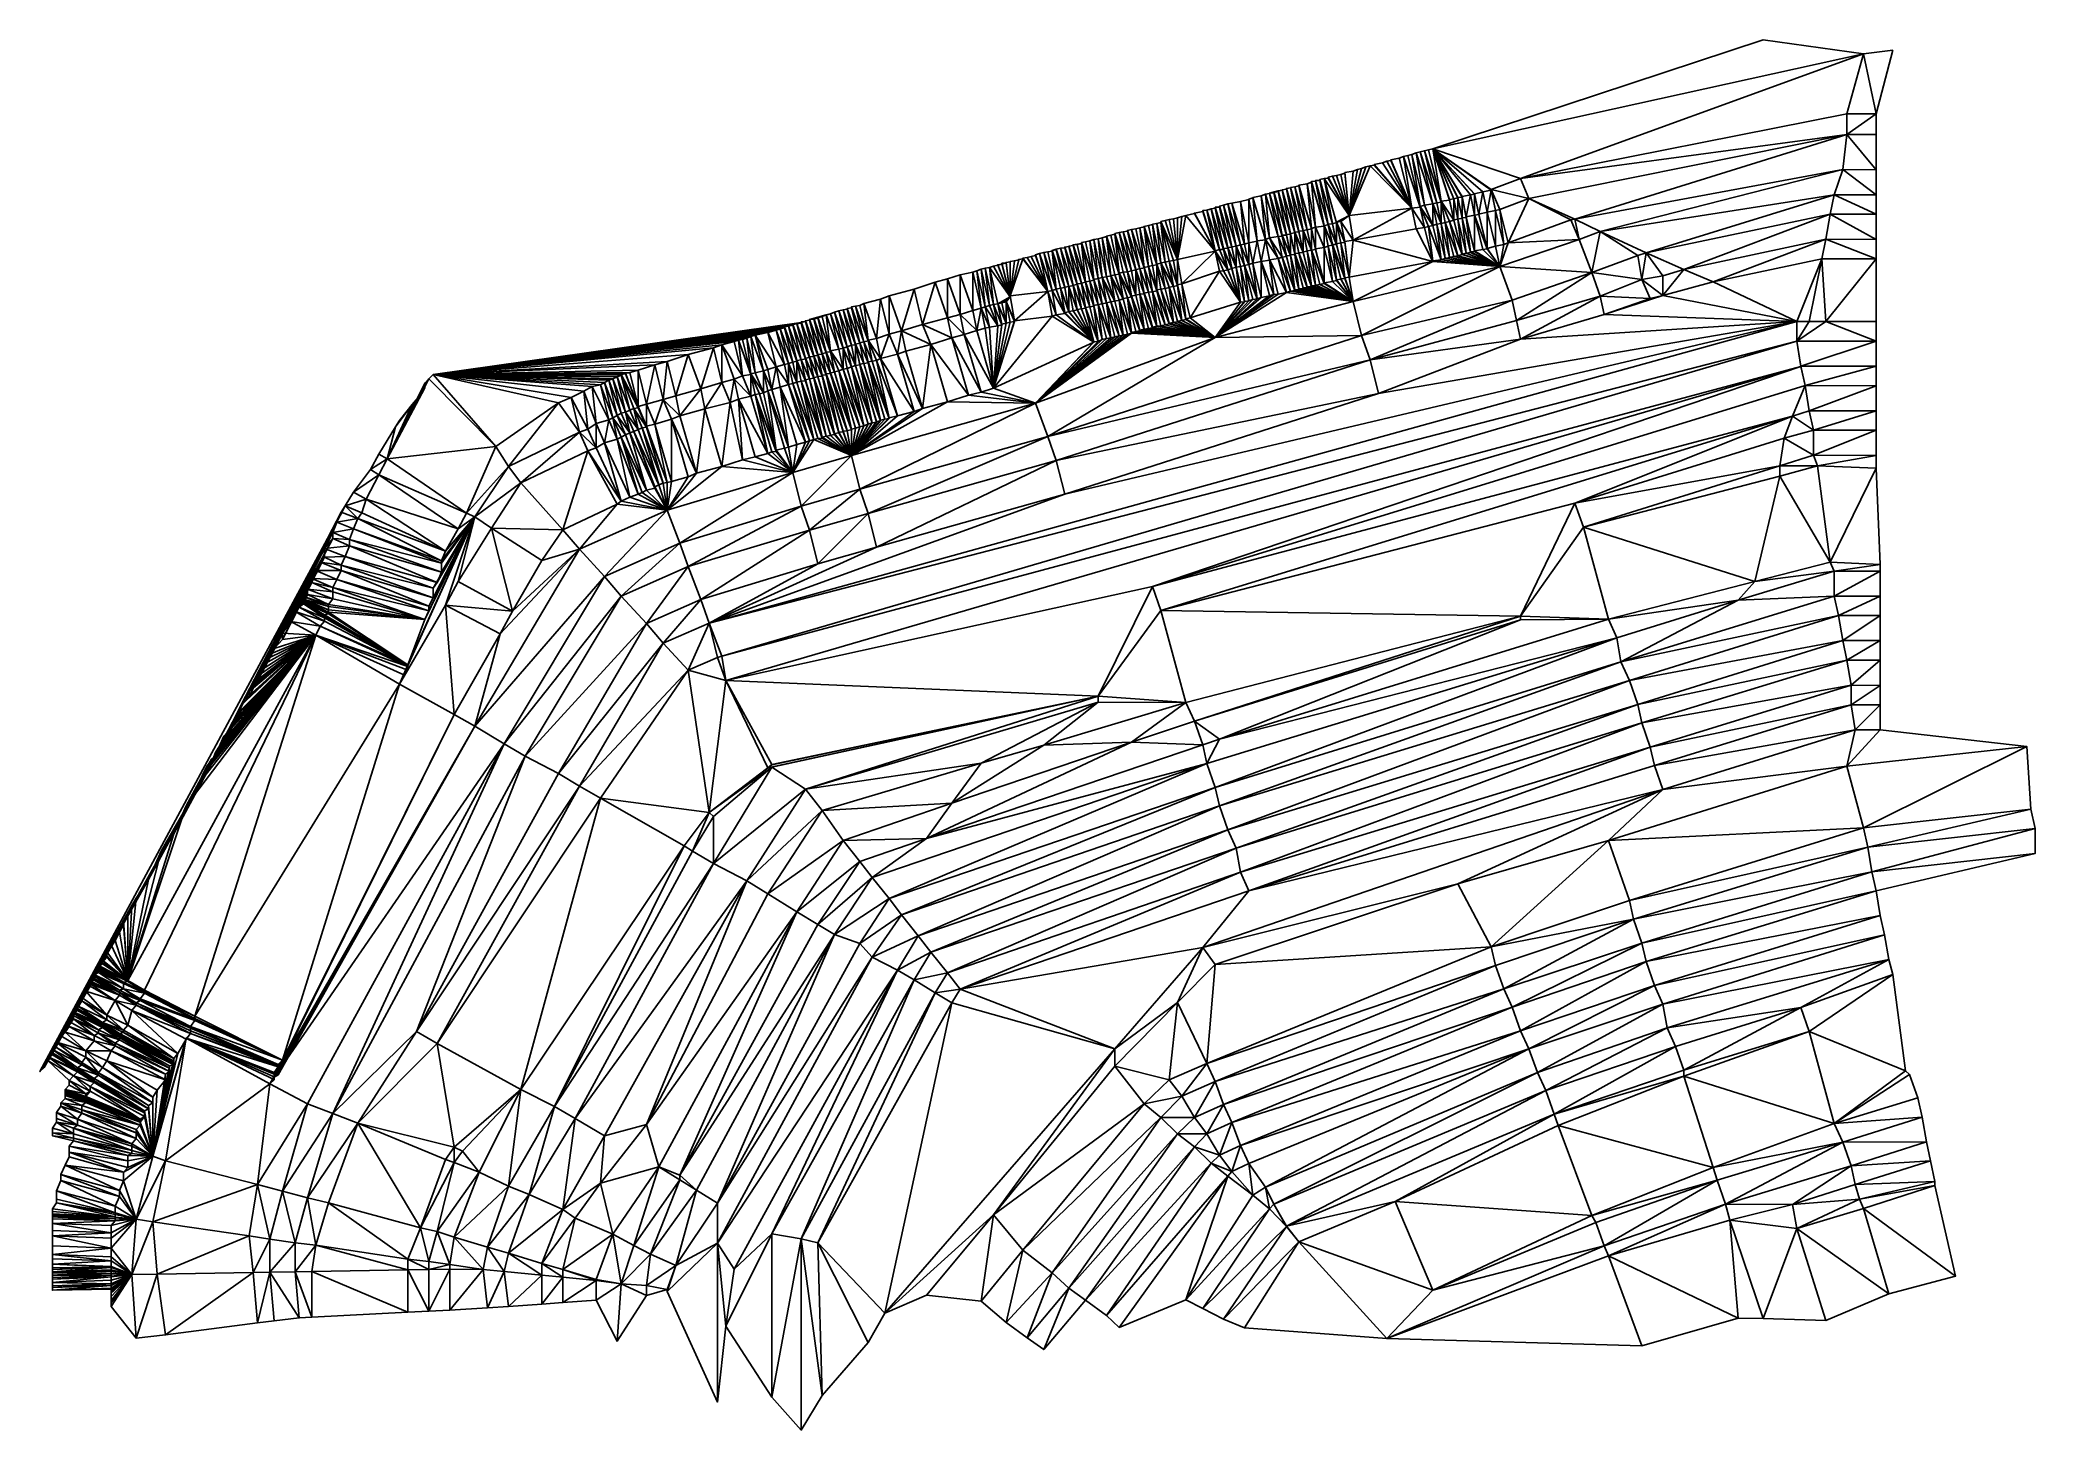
# Model space of a CAD drawing. Header units: inches. Extents: x -773 to -296, y 669 to 1001.
import ezdxf

# ---------------------------------------------------------------- set-up
doc = ezdxf.new("R2010")
doc.units = ezdxf.units.IN
doc.header["$MEASUREMENT"] = 0

msp = doc.modelspace()

# ---------------------------------------------------------------- linework, layer by layer
at = {"color": 72, "true_color": 0x52e210}
for points in [[(-337, 997.84375, 380), (-361, 1001.21875, 381), (-440, 975.1875, 378.25598), (-337, 997.84375, 380)], [(-419, 968.09375, 370), (-337, 997.84375, 380), (-440, 975.1875, 378.25598), (-419, 968.09375, 370)], [(-341, 983.5625, 370), (-337, 997.84375, 380), (-419, 968.09375, 370), (-341, 983.5625, 370)], [(-334, 983.5625, 370), (-337, 997.84375, 380), (-341, 983.5625, 370), (-334, 983.5625, 370)], [(-330, 998.75, 380), (-337, 997.84375, 380), (-334, 983.5625, 370), (-330, 998.75, 380)], [(-341, 978.5625, 370), (-341, 983.5625, 370), (-419, 968.09375, 370), (-341, 978.5625, 370)], [(-334, 983.5625, 370), (-341, 983.5625, 370), (-341, 978.5625, 370), (-334, 983.5625, 370)], [(-341, 978.5625, 370), (-334, 978.5625, 370), (-334, 983.5625, 370), (-341, 978.5625, 370)], [(-341, 978.5625, 370), (-419, 968.09375, 370), (-417, 963.25, 370), (-341, 978.5625, 370)], [(-341, 978.5625, 370), (-417, 963.25, 370), (-406, 958.3125, 360), (-341, 978.5625, 370)], [(-406, 958.3125, 360), (-342, 970.1875, 360), (-341, 978.5625, 370), (-406, 958.3125, 360)], [(-342, 970.1875, 360), (-334, 970.15625, 360), (-341, 978.5625, 370), (-342, 970.1875, 360)], [(-341, 978.5625, 370), (-334, 970.15625, 360), (-334, 978.5625, 370), (-341, 978.5625, 370)], [(-447, 973.34375, 378.08704), (-448, 972.96875, 378.05103), (-445, 960.9375, 370), (-447, 973.34375, 378.08704)], [(-446, 973.5625, 378.10498), (-447, 973.34375, 378.08704), (-443, 961.25, 370), (-446, 973.5625, 378.10498)], [(-443, 961.25, 370), (-447, 973.34375, 378.08704), (-445, 960.9375, 370), (-443, 961.25, 370)], [(-443, 961.40625, 370), (-445, 973.84375, 378.13098), (-446, 973.5625, 378.10498), (-443, 961.40625, 370)], [(-443, 961.40625, 370), (-446, 973.5625, 378.10498), (-443, 961.25, 370), (-443, 961.40625, 370)], [(-442, 961.65625, 370), (-444, 974.21875, 378.16602), (-445, 973.84375, 378.13098), (-442, 961.65625, 370)], [(-443, 961.40625, 370), (-442, 961.65625, 370), (-445, 973.84375, 378.13098), (-443, 961.40625, 370)], [(-443, 974.46875, 378.18799), (-444, 974.21875, 378.16602), (-440, 962, 370), (-443, 974.46875, 378.18799)], [(-440, 962, 370), (-444, 974.21875, 378.16602), (-442, 961.65625, 370), (-440, 962, 370)], [(-442, 974.6875, 378.20996), (-443, 974.46875, 378.18799), (-439, 962.21875, 370), (-442, 974.6875, 378.20996)], [(-439, 962.21875, 370), (-443, 974.46875, 378.18799), (-440, 962, 370), (-439, 962.21875, 370)], [(-441, 974.9375, 378.23199), (-442, 974.6875, 378.20996), (-438, 962.40625, 370), (-441, 974.9375, 378.23199)], [(-438, 962.40625, 370), (-442, 974.6875, 378.20996), (-439, 962.21875, 370), (-438, 962.40625, 370)], [(-438, 962.625, 370), (-440, 975.1875, 378.25598), (-441, 974.9375, 378.23199), (-438, 962.625, 370)], [(-438, 962.625, 370), (-441, 974.9375, 378.23199), (-438, 962.40625, 370), (-438, 962.625, 370)], [(-419, 968.09375, 370), (-440, 975.1875, 378.25598), (-426, 965.46875, 370), (-419, 968.09375, 370)], [(-426, 965.46875, 370), (-440, 975.1875, 378.25598), (-426, 965.28125, 370), (-426, 965.46875, 370)], [(-428, 964.90625, 370), (-426, 965.28125, 370), (-440, 975.1875, 378.25598), (-428, 964.90625, 370)], [(-428, 964.90625, 370), (-440, 975.1875, 378.25598), (-430, 964.375, 370), (-428, 964.90625, 370)], [(-430, 964.375, 370), (-440, 975.1875, 378.25598), (-430, 964.3125, 370), (-430, 964.375, 370)], [(-434, 963.53125, 370), (-433, 963.625, 370), (-440, 975.1875, 378.25598), (-434, 963.53125, 370)], [(-434, 963.53125, 370), (-440, 975.1875, 378.25598), (-434, 963.40625, 370), (-434, 963.53125, 370)], [(-434, 963.40625, 370), (-440, 975.1875, 378.25598), (-435, 963.21875, 370), (-434, 963.40625, 370)], [(-431, 964.125, 370), (-430, 964.3125, 370), (-440, 975.1875, 378.25598), (-431, 964.125, 370)], [(-433, 963.78125, 370), (-431, 964.125, 370), (-440, 975.1875, 378.25598), (-433, 963.78125, 370)], [(-433, 963.78125, 370), (-440, 975.1875, 378.25598), (-433, 963.75, 370), (-433, 963.78125, 370)], [(-433, 963.75, 370), (-440, 975.1875, 378.25598), (-433, 963.625, 370), (-433, 963.75, 370)], [(-436, 963.03125, 370), (-435, 963.21875, 370), (-440, 975.1875, 378.25598), (-436, 963.03125, 370)], [(-436, 962.90625, 370), (-436, 963.03125, 370), (-440, 975.1875, 378.25598), (-436, 962.90625, 370)], [(-436, 962.90625, 370), (-440, 975.1875, 378.25598), (-438, 962.625, 370), (-436, 962.90625, 370)], [(-464, 968.65625, 377.70398), (-465, 968.40625, 377.685), (-460, 959.1875, 370), (-464, 968.65625, 377.70398)], [(-460, 959.1875, 370), (-465, 968.40625, 377.685), (-465, 968.15625, 377.66699), (-460, 959.1875, 370)], [(-460, 959.1875, 370), (-463, 968.78125, 377.71497), (-464, 968.65625, 377.70398), (-460, 959.1875, 370)], [(-460, 959.1875, 370), (-462, 969.03125, 377.73401), (-463, 968.78125, 377.71497), (-460, 959.1875, 370)], [(-461, 969.3125, 377.75696), (-462, 969.03125, 377.73401), (-460, 959.1875, 370), (-461, 969.3125, 377.75696)], [(-461, 969.5, 377.771), (-460, 959.1875, 370), (-459, 969.84375, 377.79901), (-461, 969.5, 377.771)], [(-460, 959.1875, 370), (-461, 969.5, 377.771), (-461, 969.3125, 377.75696), (-460, 959.1875, 370)], [(-455, 971.125, 377.89801), (-456, 970.84375, 377.87598), (-460, 959.1875, 370), (-455, 971.125, 377.89801)], [(-460, 959.1875, 370), (-445, 960.9375, 370), (-455, 971.125, 377.89801), (-460, 959.1875, 370)], [(-460, 959.1875, 370), (-456, 970.84375, 377.87598), (-457, 970.46875, 377.84802), (-460, 959.1875, 370)], [(-460, 959.1875, 370), (-457, 970.46875, 377.84802), (-458, 970.25, 377.82996), (-460, 959.1875, 370)], [(-459, 969.84375, 377.79901), (-460, 959.1875, 370), (-458, 970.25, 377.82996), (-459, 969.84375, 377.79901)], [(-455, 971.125, 377.89801), (-445, 960.9375, 370), (-454, 971.21875, 377.90399), (-455, 971.125, 377.89801)], [(-445, 960.9375, 370), (-452, 971.78125, 377.94897), (-454, 971.40625, 377.92004), (-445, 960.9375, 370)], [(-445, 960.9375, 370), (-454, 971.40625, 377.92004), (-454, 971.21875, 377.90399), (-445, 960.9375, 370)], [(-451, 972.21875, 377.98596), (-452, 971.78125, 377.94897), (-445, 960.9375, 370), (-451, 972.21875, 377.98596)], [(-445, 960.9375, 370), (-450, 972.40625, 378), (-451, 972.21875, 377.98596), (-445, 960.9375, 370)], [(-445, 960.9375, 370), (-448, 972.96875, 378.05103), (-450, 972.5625, 378.013), (-445, 960.9375, 370)], [(-450, 972.5625, 378.013), (-448, 972.96875, 378.05103), (-450, 972.53125, 378.01196), (-450, 972.5625, 378.013)], [(-445, 960.9375, 370), (-450, 972.5625, 378.013), (-450, 972.53125, 378.01196), (-445, 960.9375, 370)], [(-450, 972.53125, 378.01196), (-450, 972.5, 378.00903), (-445, 960.9375, 370), (-450, 972.53125, 378.01196)], [(-445, 960.9375, 370), (-450, 972.5, 378.00903), (-450, 972.40625, 378), (-445, 960.9375, 370)], [(-400, 955.40625, 360), (-342, 970.1875, 360), (-406, 958.3125, 360), (-400, 955.40625, 360)], [(-400, 955.40625, 360), (-344, 964.1875, 360), (-342, 970.1875, 360), (-400, 955.40625, 360)], [(-342, 970.1875, 360), (-344, 964.1875, 360), (-334, 964.15625, 360), (-342, 970.1875, 360)], [(-342, 970.1875, 360), (-334, 964.15625, 360), (-334, 970.15625, 360), (-342, 970.1875, 360)], [(-483, 963.5, 377.27197), (-480, 953.46875, 370), (-481, 963.90625, 377.30396), (-483, 963.5, 377.27197)], [(-479, 953.84375, 370), (-480, 964.28125, 377.33398), (-481, 963.90625, 377.30396), (-479, 953.84375, 370)], [(-481, 963.90625, 377.30396), (-480, 953.46875, 370), (-479, 953.84375, 370), (-481, 963.90625, 377.30396)], [(-480, 964.28125, 377.33398), (-477, 954.15625, 370), (-479, 964.46875, 377.34698), (-480, 964.28125, 377.33398)], [(-479, 953.84375, 370), (-477, 954.15625, 370), (-480, 964.28125, 377.33398), (-479, 953.84375, 370)], [(-476, 965.25, 377.41003), (-479, 964.59375, 377.35699), (-477, 965.125, 377.401), (-476, 965.25, 377.41003)], [(-477, 965.125, 377.401), (-479, 964.59375, 377.35699), (-477, 965, 377.39001), (-477, 965.125, 377.401)], [(-479, 964.59375, 377.35699), (-478, 964.6875, 377.36499), (-477, 965, 377.39001), (-479, 964.59375, 377.35699)], [(-479, 964.59375, 377.35699), (-478, 964.625, 377.36096), (-478, 964.6875, 377.36499), (-479, 964.59375, 377.35699)], [(-476, 954.40625, 370), (-478, 964.625, 377.36096), (-479, 964.59375, 377.35699), (-476, 954.40625, 370)], [(-479, 964.46875, 377.34698), (-476, 954.3125, 370), (-479, 964.59375, 377.35699), (-479, 964.46875, 377.34698)], [(-479, 964.59375, 377.35699), (-476, 954.3125, 370), (-476, 954.40625, 370), (-479, 964.59375, 377.35699)], [(-479, 964.46875, 377.34698), (-477, 954.15625, 370), (-476, 954.3125, 370), (-479, 964.46875, 377.34698)], [(-477, 965, 377.39001), (-478, 964.6875, 377.36499), (-477, 964.9375, 377.38501), (-477, 965, 377.39001)], [(-477, 964.9375, 377.38501), (-478, 964.6875, 377.36499), (-478, 964.84375, 377.37799), (-477, 964.9375, 377.38501)], [(-477, 964.9375, 377.38501), (-478, 964.84375, 377.37799), (-475, 954.6875, 370), (-477, 964.9375, 377.38501)], [(-478, 964.78125, 377.37402), (-478, 964.8125, 377.375), (-478, 964.84375, 377.37799), (-478, 964.78125, 377.37402)], [(-478, 964.84375, 377.37799), (-478, 964.8125, 377.375), (-475, 954.625, 370), (-478, 964.84375, 377.37799)], [(-478, 964.84375, 377.37799), (-475, 954.625, 370), (-475, 954.6875, 370), (-478, 964.84375, 377.37799)], [(-478, 964.78125, 377.37402), (-478, 964.84375, 377.37799), (-478, 964.78125, 377.37299), (-478, 964.78125, 377.37402)], [(-478, 964.84375, 377.37799), (-478, 964.71875, 377.36902), (-478, 964.78125, 377.37299), (-478, 964.84375, 377.37799)], [(-478, 964.71875, 377.36804), (-478, 964.71875, 377.36902), (-478, 964.84375, 377.37799), (-478, 964.71875, 377.36804)], [(-478, 964.71875, 377.36804), (-478, 964.84375, 377.37799), (-478, 964.6875, 377.36499), (-478, 964.71875, 377.36804)], [(-478, 964.78125, 377.37402), (-475, 954.5625, 370), (-478, 964.8125, 377.375), (-478, 964.78125, 377.37402)], [(-478, 964.8125, 377.375), (-475, 954.5625, 370), (-475, 954.59375, 370), (-478, 964.8125, 377.375)], [(-478, 964.8125, 377.375), (-475, 954.59375, 370), (-475, 954.625, 370), (-478, 964.8125, 377.375)], [(-476, 954.53125, 370), (-475, 954.53125, 370), (-478, 964.78125, 377.37201), (-476, 954.53125, 370)], [(-478, 964.78125, 377.37201), (-475, 954.53125, 370), (-475, 954.5625, 370), (-478, 964.78125, 377.37201)], [(-478, 964.78125, 377.37201), (-475, 954.5625, 370), (-478, 964.78125, 377.37402), (-478, 964.78125, 377.37201)], [(-478, 964.78125, 377.37299), (-478, 964.71875, 377.36902), (-478, 964.75, 377.37097), (-478, 964.78125, 377.37299)], [(-478, 964.78125, 377.37299), (-478, 964.75, 377.37097), (-478, 964.78125, 377.37201), (-478, 964.78125, 377.37299)], [(-478, 964.78125, 377.37201), (-478, 964.75, 377.37097), (-476, 954.53125, 370), (-478, 964.78125, 377.37201)], [(-478, 964.78125, 377.37299), (-478, 964.78125, 377.37201), (-478, 964.78125, 377.37402), (-478, 964.78125, 377.37299)], [(-478, 964.75, 377.37097), (-478, 964.71875, 377.36902), (-476, 954.53125, 370), (-478, 964.75, 377.37097)], [(-476, 954.53125, 370), (-478, 964.71875, 377.36902), (-476, 954.5, 370), (-476, 954.53125, 370)], [(-476, 954.5, 370), (-478, 964.71875, 377.36902), (-478, 964.71875, 377.36804), (-476, 954.5, 370)], [(-476, 954.5, 370), (-478, 964.71875, 377.36804), (-476, 954.46875, 370), (-476, 954.5, 370)], [(-476, 954.46875, 370), (-478, 964.71875, 377.36804), (-478, 964.6875, 377.36499), (-476, 954.46875, 370)], [(-476, 954.46875, 370), (-478, 964.6875, 377.36499), (-476, 954.4375, 370), (-476, 954.46875, 370)], [(-476, 954.4375, 370), (-478, 964.6875, 377.36499), (-478, 964.65625, 377.362), (-476, 954.4375, 370)], [(-478, 964.625, 377.36096), (-478, 964.65625, 377.362), (-478, 964.6875, 377.36499), (-478, 964.625, 377.36096)], [(-476, 954.4375, 370), (-478, 964.65625, 377.362), (-476, 954.40625, 370), (-476, 954.4375, 370)], [(-476, 954.40625, 370), (-478, 964.65625, 377.362), (-478, 964.625, 377.36096), (-476, 954.40625, 370)], [(-477, 965.125, 377.401), (-474, 954.9375, 370), (-476, 965.25, 377.41003), (-477, 965.125, 377.401)], [(-477, 965, 377.39001), (-474, 954.84375, 370), (-477, 965.125, 377.401), (-477, 965, 377.39001)], [(-477, 965.125, 377.401), (-474, 954.84375, 370), (-474, 954.9375, 370), (-477, 965.125, 377.401)], [(-477, 964.9375, 377.38501), (-474, 954.78125, 370), (-477, 965, 377.39001), (-477, 964.9375, 377.38501)], [(-477, 965, 377.39001), (-474, 954.78125, 370), (-474, 954.84375, 370), (-477, 965, 377.39001)], [(-475, 954.6875, 370), (-474, 954.78125, 370), (-477, 964.9375, 377.38501), (-475, 954.6875, 370)], [(-476, 965.375, 377.42004), (-473, 955.15625, 370), (-475, 965.5, 377.42798), (-476, 965.375, 377.42004)], [(-476, 965.3125, 377.414), (-473, 955.09375, 370), (-476, 965.375, 377.42004), (-476, 965.3125, 377.414)], [(-476, 965.3125, 377.414), (-476, 965.375, 377.42004), (-476, 965.25, 377.41003), (-476, 965.3125, 377.414)], [(-476, 965.375, 377.42004), (-473, 955.09375, 370), (-473, 955.15625, 370), (-476, 965.375, 377.42004)], [(-473, 955.0625, 370), (-473, 955.09375, 370), (-476, 965.3125, 377.414), (-473, 955.0625, 370)], [(-473, 955.0625, 370), (-476, 965.3125, 377.414), (-476, 965.25, 377.41003), (-473, 955.0625, 370)], [(-476, 965.25, 377.41003), (-474, 954.9375, 370), (-473, 955.0625, 370), (-476, 965.25, 377.41003)], [(-474, 965.8125, 377.45801), (-475, 965.6875, 377.44501), (-472, 955.4375, 370), (-474, 965.8125, 377.45801)], [(-475, 965.5, 377.42798), (-475, 965.625, 377.43799), (-475, 965.6875, 377.44501), (-475, 965.5, 377.42798)], [(-475, 965.6875, 377.44501), (-475, 965.625, 377.43799), (-472, 955.34375, 370), (-475, 965.6875, 377.44501)], [(-475, 965.6875, 377.44501), (-472, 955.34375, 370), (-472, 955.4375, 370), (-475, 965.6875, 377.44501)], [(-472, 955.34375, 370), (-475, 965.625, 377.43799), (-472, 955.3125, 370), (-472, 955.34375, 370)], [(-472, 955.3125, 370), (-475, 965.625, 377.43799), (-475, 965.5625, 377.43396), (-472, 955.3125, 370)], [(-475, 965.5, 377.42798), (-475, 965.5625, 377.43396), (-475, 965.625, 377.43799), (-475, 965.5, 377.42798)], [(-475, 965.5, 377.42798), (-473, 955.25, 370), (-475, 965.5625, 377.43396), (-475, 965.5, 377.42798)], [(-475, 965.5625, 377.43396), (-473, 955.25, 370), (-472, 955.3125, 370), (-475, 965.5625, 377.43396)], [(-473, 955.15625, 370), (-473, 955.25, 370), (-475, 965.5, 377.42798), (-473, 955.15625, 370)], [(-474, 965.90625, 377.466), (-471, 955.625, 370), (-473, 966.0625, 377.47998), (-474, 965.90625, 377.466)], [(-471, 955.625, 370), (-474, 965.90625, 377.466), (-471, 955.5625, 370), (-471, 955.625, 370)], [(-471, 955.5625, 370), (-474, 965.90625, 377.466), (-474, 965.8125, 377.45801), (-471, 955.5625, 370)], [(-472, 955.4375, 370), (-471, 955.5625, 370), (-474, 965.8125, 377.45801), (-472, 955.4375, 370)], [(-473, 966.0625, 377.47998), (-470, 955.75, 370), (-472, 966.3125, 377.50403), (-473, 966.0625, 377.47998)], [(-473, 966.0625, 377.47998), (-471, 955.625, 370), (-470, 955.75, 370), (-473, 966.0625, 377.47998)], [(-470, 966.8125, 377.55103), (-472, 966.5, 377.52002), (-469, 956.125, 370), (-470, 966.8125, 377.55103)], [(-469, 956.125, 370), (-472, 966.5, 377.52002), (-469, 956, 370), (-469, 956.125, 370)], [(-469, 956, 370), (-472, 966.5, 377.52002), (-472, 966.3125, 377.50403), (-469, 956, 370)], [(-472, 966.3125, 377.50403), (-470, 955.75, 370), (-469, 956, 370), (-472, 966.3125, 377.50403)], [(-469, 967.15625, 377.57996), (-470, 966.8125, 377.55103), (-468, 956.4375, 370), (-469, 967.15625, 377.57996)], [(-468, 956.4375, 370), (-470, 966.8125, 377.55103), (-469, 956.125, 370), (-468, 956.4375, 370)], [(-469, 967.3125, 377.59399), (-466, 956.84375, 370), (-468, 967.46875, 377.61096), (-469, 967.3125, 377.59399)], [(-466, 956.84375, 370), (-469, 967.3125, 377.59399), (-466, 956.6875, 370), (-466, 956.84375, 370)], [(-466, 956.6875, 370), (-469, 967.3125, 377.59399), (-469, 967.15625, 377.57996), (-466, 956.6875, 370)], [(-469, 967.15625, 377.57996), (-468, 956.4375, 370), (-466, 956.6875, 370), (-469, 967.15625, 377.57996)], [(-467, 967.6875, 377.63), (-468, 967.59375, 377.62201), (-467, 967.625, 377.62402), (-467, 967.6875, 377.63)], [(-467, 967.625, 377.62402), (-468, 967.59375, 377.62201), (-465, 957.09375, 370), (-467, 967.625, 377.62402)], [(-468, 967.46875, 377.61096), (-465, 957, 370), (-468, 967.59375, 377.62201), (-468, 967.46875, 377.61096)], [(-468, 967.59375, 377.62201), (-465, 957, 370), (-465, 957.09375, 370), (-468, 967.59375, 377.62201)], [(-468, 967.46875, 377.61096), (-466, 956.84375, 370), (-465, 957, 370), (-468, 967.46875, 377.61096)], [(-467, 967.84375, 377.64197), (-464, 957.3125, 370), (-466, 968.0625, 377.65698), (-467, 967.84375, 377.64197)], [(-464, 957.3125, 370), (-467, 967.84375, 377.64197), (-464, 957.1875, 370), (-464, 957.3125, 370)], [(-464, 957.1875, 370), (-467, 967.84375, 377.64197), (-467, 967.6875, 377.63), (-464, 957.1875, 370)], [(-467, 967.625, 377.62402), (-465, 957.125, 370), (-467, 967.6875, 377.63), (-467, 967.625, 377.62402)], [(-464, 957.1875, 370), (-467, 967.6875, 377.63), (-465, 957.125, 370), (-464, 957.1875, 370)], [(-465, 957.09375, 370), (-465, 957.125, 370), (-467, 967.625, 377.62402), (-465, 957.09375, 370)], [(-460, 959.1875, 370), (-465, 968.15625, 377.66699), (-466, 968.0625, 377.65698), (-460, 959.1875, 370)], [(-466, 968.0625, 377.65698), (-464, 957.3125, 370), (-463, 957.5, 370), (-466, 968.0625, 377.65698)], [(-466, 968.0625, 377.65698), (-463, 957.5, 370), (-460, 959.1875, 370), (-466, 968.0625, 377.65698)], [(-433, 958.6875, 370), (-433, 963.625, 370), (-434, 963.53125, 370), (-433, 958.6875, 370)], [(-432, 958.9375, 370), (-431, 964.125, 370), (-433, 963.78125, 370), (-432, 958.9375, 370)], [(-433, 963.75, 370), (-432, 958.9375, 370), (-433, 963.78125, 370), (-433, 963.75, 370)], [(-433, 963.75, 370), (-433, 963.625, 370), (-432, 958.75, 370), (-433, 963.75, 370)], [(-432, 958.90625, 370), (-432, 958.9375, 370), (-433, 963.75, 370), (-432, 958.90625, 370)], [(-432, 958.90625, 370), (-433, 963.75, 370), (-432, 958.75, 370), (-432, 958.90625, 370)], [(-433, 958.6875, 370), (-432, 958.75, 370), (-433, 963.625, 370), (-433, 958.6875, 370)], [(-432, 958.9375, 370), (-430, 959.28125, 370), (-431, 964.125, 370), (-432, 958.9375, 370)], [(-431, 964.125, 370), (-430, 959.28125, 370), (-430, 964.3125, 370), (-431, 964.125, 370)], [(-429, 959.53125, 370), (-428, 964.90625, 370), (-430, 964.375, 370), (-429, 959.53125, 370)], [(-430, 964.375, 370), (-430, 964.3125, 370), (-429, 959.53125, 370), (-430, 964.375, 370)], [(-429, 959.53125, 370), (-430, 964.3125, 370), (-429, 959.46875, 370), (-429, 959.53125, 370)], [(-430, 959.28125, 370), (-429, 959.46875, 370), (-430, 964.3125, 370), (-430, 959.28125, 370)], [(-429, 959.53125, 370), (-427, 960.03125, 370), (-428, 964.90625, 370), (-429, 959.53125, 370)], [(-427, 960.03125, 370), (-426, 965.28125, 370), (-428, 964.90625, 370), (-427, 960.03125, 370)], [(-425, 960.40625, 370), (-426, 965.28125, 370), (-427, 960.03125, 370), (-425, 960.40625, 370)], [(-417, 963.25, 370), (-419, 968.09375, 370), (-426, 965.46875, 370), (-417, 963.25, 370)], [(-417, 963.25, 370), (-426, 965.46875, 370), (-424, 960.6875, 370), (-417, 963.25, 370)], [(-424, 960.6875, 370), (-426, 965.46875, 370), (-425, 960.40625, 370), (-424, 960.6875, 370)], [(-426, 965.46875, 370), (-426, 965.28125, 370), (-425, 960.40625, 370), (-426, 965.46875, 370)], [(-400, 955.40625, 360), (-389, 950.28125, 350), (-344, 964.1875, 360), (-400, 955.40625, 360)], [(-345, 959.5, 350), (-344, 964.1875, 360), (-389, 950.28125, 350), (-345, 959.5, 350)], [(-345, 959.5, 350), (-334, 959.5, 350), (-344, 964.1875, 360), (-345, 959.5, 350)], [(-344, 964.1875, 360), (-334, 959.5, 350), (-334, 964.15625, 360), (-344, 964.1875, 360)], [(-500, 958.96875, 376.76904), (-501, 948.65625, 370), (-499, 959.21875, 376.77802), (-500, 958.96875, 376.76904)], [(-499, 959.21875, 376.77802), (-501, 948.65625, 370), (-492, 950.65625, 370), (-499, 959.21875, 376.77802)], [(-500, 958.96875, 376.76904), (-501, 958.625, 376.75598), (-501, 948.65625, 370), (-500, 958.96875, 376.76904)], [(-499, 959.21875, 376.77802), (-492, 950.65625, 370), (-497, 959.6875, 376.79602), (-499, 959.21875, 376.77802)], [(-492, 950.65625, 370), (-495, 960.1875, 376.98901), (-497, 959.78125, 376.96204), (-492, 950.65625, 370)], [(-497, 959.6875, 376.79602), (-492, 950.65625, 370), (-497, 959.78125, 376.96204), (-497, 959.6875, 376.79602)], [(-492, 950.78125, 370), (-494, 960.46875, 377), (-495, 960.375, 377), (-492, 950.78125, 370)], [(-495, 960.1875, 376.98901), (-492, 950.65625, 370), (-495, 960.375, 377), (-495, 960.1875, 376.98901)], [(-495, 960.375, 377), (-492, 950.65625, 370), (-492, 950.78125, 370), (-495, 960.375, 377)], [(-493, 960.78125, 377), (-494, 960.46875, 377), (-493, 960.75, 377), (-493, 960.78125, 377)], [(-493, 960.75, 377), (-494, 960.46875, 377), (-491, 951.09375, 370), (-493, 960.75, 377)], [(-492, 950.78125, 370), (-491, 951.09375, 370), (-494, 960.46875, 377), (-492, 950.78125, 370)], [(-493, 960.8125, 377), (-490, 951.125, 370), (-492, 961, 377), (-493, 960.8125, 377)], [(-493, 960.78125, 377), (-490, 951.125, 370), (-493, 960.8125, 377), (-493, 960.78125, 377)], [(-493, 960.75, 377), (-490, 951.125, 370), (-493, 960.78125, 377), (-493, 960.75, 377)], [(-491, 951.09375, 370), (-490, 951.125, 370), (-493, 960.75, 377), (-491, 951.09375, 370)], [(-491, 961.21875, 377.00598), (-492, 961.09375, 377), (-492, 961.1875, 377), (-491, 961.21875, 377.00598)], [(-492, 961.1875, 377), (-489, 951.5, 370), (-491, 961.21875, 377.00598), (-492, 961.1875, 377)], [(-492, 961.1875, 377), (-492, 961.09375, 377), (-489, 951.5, 370), (-492, 961.1875, 377)], [(-489, 951.5, 370), (-492, 961.09375, 377), (-489, 951.4375, 370), (-489, 951.5, 370)], [(-492, 961.09375, 377), (-492, 961, 377), (-490, 951.34375, 370), (-492, 961.09375, 377)], [(-492, 961.09375, 377), (-490, 951.34375, 370), (-489, 951.4375, 370), (-492, 961.09375, 377)], [(-490, 951.34375, 370), (-492, 961, 377), (-490, 951.125, 370), (-490, 951.34375, 370)], [(-488, 951.75, 370), (-490, 961.65625, 377.05798), (-491, 961.4375, 377.03296), (-488, 951.75, 370)], [(-488, 951.75, 370), (-491, 961.4375, 377.03296), (-488, 951.65625, 370), (-488, 951.75, 370)], [(-488, 951.65625, 370), (-491, 961.4375, 377.03296), (-491, 961.34375, 377.02197), (-488, 951.65625, 370)], [(-491, 961.21875, 377.00598), (-489, 951.5625, 370), (-491, 961.34375, 377.02197), (-491, 961.21875, 377.00598)], [(-491, 961.34375, 377.02197), (-489, 951.5625, 370), (-488, 951.65625, 370), (-491, 961.34375, 377.02197)], [(-489, 951.5, 370), (-489, 951.5625, 370), (-491, 961.21875, 377.00598), (-489, 951.5, 370)], [(-489, 961.96875, 377.09399), (-490, 961.65625, 377.05798), (-487, 951.90625, 370), (-489, 961.96875, 377.09399)], [(-487, 951.90625, 370), (-490, 961.65625, 377.05798), (-488, 951.75, 370), (-487, 951.90625, 370)], [(-488, 962.1875, 377.117), (-489, 961.96875, 377.09399), (-486, 952.1875, 370), (-488, 962.1875, 377.117)], [(-486, 952.1875, 370), (-489, 961.96875, 377.09399), (-487, 951.90625, 370), (-486, 952.1875, 370)], [(-486, 962.59375, 377.16504), (-488, 962.1875, 377.117), (-485, 952.34375, 370), (-486, 962.59375, 377.16504)], [(-485, 952.34375, 370), (-488, 962.1875, 377.117), (-486, 952.1875, 370), (-485, 952.34375, 370)], [(-486, 962.59375, 377.16504), (-484, 952.6875, 370), (-484, 963.03125, 377.21802), (-486, 962.59375, 377.16504)], [(-486, 962.59375, 377.16504), (-485, 952.34375, 370), (-484, 952.6875, 370), (-486, 962.59375, 377.16504)], [(-482, 953.125, 370), (-483, 963.4375, 377.26196), (-484, 963.09375, 377.22601), (-482, 953.125, 370)], [(-484, 963.03125, 377.21802), (-482, 953.0625, 370), (-484, 963.09375, 377.22601), (-484, 963.03125, 377.21802)], [(-484, 963.09375, 377.22601), (-482, 953.0625, 370), (-482, 953.125, 370), (-484, 963.09375, 377.22601)], [(-484, 963.03125, 377.21802), (-484, 952.6875, 370), (-482, 953.0625, 370), (-484, 963.03125, 377.21802)], [(-483, 963.4375, 377.26196), (-480, 953.40625, 370), (-483, 963.5, 377.27197), (-483, 963.4375, 377.26196)], [(-483, 963.5, 377.27197), (-480, 953.40625, 370), (-480, 953.46875, 370), (-483, 963.5, 377.27197)], [(-480, 953.40625, 370), (-483, 963.4375, 377.26196), (-482, 953.125, 370), (-480, 953.40625, 370)], [(-460, 959.1875, 370), (-463, 957.625, 370), (-462, 957.8125, 370), (-460, 959.1875, 370)], [(-463, 957.625, 370), (-460, 959.1875, 370), (-463, 957.5, 370), (-463, 957.625, 370)], [(-462, 957.8125, 370), (-459, 953.3125, 370), (-460, 959.1875, 370), (-462, 957.8125, 370)], [(-460, 959.1875, 370), (-459, 953.3125, 370), (-445, 960.9375, 370), (-460, 959.1875, 370)], [(-445, 960.9375, 370), (-459, 953.3125, 370), (-444, 956.03125, 370), (-445, 960.9375, 370)], [(-443, 961.25, 370), (-445, 960.9375, 370), (-442, 956.375, 370), (-443, 961.25, 370)], [(-442, 956.375, 370), (-445, 960.9375, 370), (-444, 956.03125, 370), (-442, 956.375, 370)], [(-440, 956.8125, 370), (-442, 961.65625, 370), (-443, 961.40625, 370), (-440, 956.8125, 370)], [(-441, 956.5625, 370), (-440, 956.8125, 370), (-443, 961.40625, 370), (-441, 956.5625, 370)], [(-442, 956.375, 370), (-441, 956.5625, 370), (-443, 961.40625, 370), (-442, 956.375, 370)], [(-442, 956.375, 370), (-443, 961.40625, 370), (-443, 961.25, 370), (-442, 956.375, 370)], [(-440, 956.8125, 370), (-440, 962, 370), (-442, 961.65625, 370), (-440, 956.8125, 370)], [(-438, 957.34375, 370), (-439, 962.21875, 370), (-440, 962, 370), (-438, 957.34375, 370)], [(-439, 957.125, 370), (-438, 957.34375, 370), (-440, 962, 370), (-439, 957.125, 370)], [(-439, 957.125, 370), (-440, 962, 370), (-440, 956.8125, 370), (-439, 957.125, 370)], [(-438, 962.40625, 370), (-439, 962.21875, 370), (-438, 957.34375, 370), (-438, 962.40625, 370)], [(-435, 958.0625, 370), (-436, 962.90625, 370), (-438, 962.625, 370), (-435, 958.0625, 370)], [(-435, 958.0625, 370), (-438, 962.625, 370), (-436, 957.75, 370), (-435, 958.0625, 370)], [(-436, 957.75, 370), (-438, 962.625, 370), (-437, 957.5625, 370), (-436, 957.75, 370)], [(-438, 962.40625, 370), (-437, 957.5625, 370), (-438, 962.625, 370), (-438, 962.40625, 370)], [(-438, 957.34375, 370), (-437, 957.5625, 370), (-438, 962.40625, 370), (-438, 957.34375, 370)], [(-436, 963.03125, 370), (-435, 958.15625, 370), (-435, 963.21875, 370), (-436, 963.03125, 370)], [(-435, 958.0625, 370), (-435, 958.15625, 370), (-436, 963.03125, 370), (-435, 958.0625, 370)], [(-436, 963.03125, 370), (-436, 962.90625, 370), (-435, 958.0625, 370), (-436, 963.03125, 370)], [(-434, 963.40625, 370), (-435, 963.21875, 370), (-434, 958.34375, 370), (-434, 963.40625, 370)], [(-434, 958.34375, 370), (-435, 963.21875, 370), (-435, 958.15625, 370), (-434, 958.34375, 370)], [(-434, 963.40625, 370), (-433, 958.6875, 370), (-434, 963.53125, 370), (-434, 963.40625, 370)], [(-433, 958.5625, 370), (-433, 958.6875, 370), (-434, 963.40625, 370), (-433, 958.5625, 370)], [(-434, 963.40625, 370), (-434, 958.34375, 370), (-433, 958.5625, 370), (-434, 963.40625, 370)], [(-430, 950.75, 360), (-430, 959.28125, 370), (-432, 958.9375, 370), (-430, 950.75, 360)], [(-432, 958.90625, 370), (-430, 950.75, 360), (-432, 958.9375, 370), (-432, 958.90625, 370)], [(-432, 958.75, 370), (-430, 950.59375, 360), (-432, 958.90625, 370), (-432, 958.75, 370)], [(-432, 958.90625, 370), (-430, 950.59375, 360), (-430, 950.75, 360), (-432, 958.90625, 370)], [(-427, 951.28125, 360), (-429, 959.46875, 370), (-430, 959.28125, 370), (-427, 951.28125, 360)], [(-428, 951.09375, 360), (-427, 951.28125, 360), (-430, 959.28125, 370), (-428, 951.09375, 360)], [(-428, 951.09375, 360), (-430, 959.28125, 370), (-430, 950.75, 360), (-428, 951.09375, 360)], [(-427, 951.34375, 360), (-427, 960.03125, 370), (-429, 959.53125, 370), (-427, 951.34375, 360)], [(-429, 959.53125, 370), (-429, 959.46875, 370), (-427, 951.34375, 360), (-429, 959.53125, 370)], [(-427, 951.34375, 360), (-429, 959.46875, 370), (-427, 951.28125, 360), (-427, 951.34375, 360)], [(-425, 960.40625, 370), (-427, 960.03125, 370), (-425, 951.875, 360), (-425, 960.40625, 370)], [(-425, 951.875, 360), (-427, 960.03125, 370), (-427, 951.34375, 360), (-425, 951.875, 360)], [(-424, 960.6875, 370), (-425, 960.40625, 370), (-423, 952.25, 360), (-424, 960.6875, 370)], [(-423, 952.25, 360), (-425, 960.40625, 370), (-425, 951.875, 360), (-423, 952.25, 360)], [(-422, 952.65625, 360), (-417, 963.25, 370), (-424, 960.6875, 370), (-422, 952.65625, 360)], [(-422, 952.65625, 360), (-424, 960.6875, 370), (-423, 952.25, 360), (-422, 952.65625, 360)], [(-407, 958.15625, 360), (-417, 963.25, 370), (-422, 952.65625, 360), (-407, 958.15625, 360)], [(-406, 958.3125, 360), (-417, 963.25, 370), (-407, 958.15625, 360), (-406, 958.3125, 360)], [(-389, 950.28125, 350), (-380, 946.3125, 350), (-345, 959.5, 350), (-389, 950.28125, 350)], [(-345, 959.5, 350), (-380, 946.3125, 350), (-346, 953.53125, 350), (-345, 959.5, 350)], [(-334, 953.5, 350), (-345, 959.5, 350), (-346, 953.53125, 350), (-334, 953.5, 350)], [(-334, 959.5, 350), (-345, 959.5, 350), (-334, 953.5, 350), (-334, 959.5, 350)], [(-519, 953.90625, 376.56201), (-517, 944.8125, 370), (-518, 954.15625, 376.57202), (-519, 953.90625, 376.56201)], [(-517, 954.5, 376.586), (-518, 954.28125, 376.578), (-515, 945.1875, 370), (-517, 954.5, 376.586)], [(-515, 945.1875, 370), (-518, 954.28125, 376.578), (-516, 945.0625, 370), (-515, 945.1875, 370)], [(-516, 945.0625, 370), (-518, 954.28125, 376.578), (-518, 954.15625, 376.57202), (-516, 945.0625, 370)], [(-518, 954.15625, 376.57202), (-517, 944.8125, 370), (-516, 945.0625, 370), (-518, 954.15625, 376.57202)], [(-515, 945.40625, 370), (-516, 954.71875, 376.59601), (-517, 954.5, 376.586), (-515, 945.40625, 370)], [(-517, 954.5, 376.586), (-515, 945.1875, 370), (-515, 945.40625, 370), (-517, 954.5, 376.586)], [(-515, 955.125, 376.612), (-516, 954.875, 376.60199), (-513, 945.75, 370), (-515, 955.125, 376.612)], [(-516, 954.875, 376.60199), (-516, 954.71875, 376.59601), (-514, 945.625, 370), (-516, 954.875, 376.60199)], [(-513, 945.75, 370), (-516, 954.875, 376.60199), (-514, 945.625, 370), (-513, 945.75, 370)], [(-514, 945.625, 370), (-516, 954.71875, 376.59601), (-515, 945.40625, 370), (-514, 945.625, 370)], [(-514, 955.34375, 376.62097), (-515, 955.125, 376.612), (-512, 946, 370), (-514, 955.34375, 376.62097)], [(-512, 946, 370), (-515, 955.125, 376.612), (-513, 945.75, 370), (-512, 946, 370)], [(-514, 955.34375, 376.62097), (-511, 946.1875, 370), (-513, 955.46875, 376.62598), (-514, 955.34375, 376.62097)], [(-512, 946, 370), (-511, 946.1875, 370), (-514, 955.34375, 376.62097), (-512, 946, 370)], [(-512, 955.84375, 376.64301), (-513, 955.65625, 376.63403), (-510, 946.5, 370), (-512, 955.84375, 376.64301)], [(-510, 946.5, 370), (-513, 955.65625, 376.63403), (-511, 946.3125, 370), (-510, 946.5, 370)], [(-513, 955.65625, 376.63403), (-513, 955.46875, 376.62598), (-511, 946.3125, 370), (-513, 955.65625, 376.63403)], [(-511, 946.3125, 370), (-513, 955.46875, 376.62598), (-511, 946.1875, 370), (-511, 946.3125, 370)], [(-512, 955.84375, 376.64301), (-509, 946.6875, 370), (-511, 956, 376.64801), (-512, 955.84375, 376.64301)], [(-512, 955.84375, 376.64301), (-510, 946.5, 370), (-509, 946.6875, 370), (-512, 955.84375, 376.64301)], [(-511, 956, 376.64801), (-509, 946.8125, 370), (-510, 956.25, 376.65796), (-511, 956, 376.64801)], [(-511, 956, 376.64801), (-509, 946.6875, 370), (-509, 946.8125, 370), (-511, 956, 376.64801)], [(-510, 956.25, 376.65796), (-508, 947.03125, 370), (-509, 956.5, 376.66901), (-510, 956.25, 376.65796)], [(-510, 956.25, 376.65796), (-509, 946.8125, 370), (-508, 947.03125, 370), (-510, 956.25, 376.65796)], [(-508, 956.84375, 376.68298), (-509, 956.625, 376.67499), (-506, 947.40625, 370), (-508, 956.84375, 376.68298)], [(-509, 956.5, 376.66901), (-507, 947.28125, 370), (-509, 956.625, 376.67499), (-509, 956.5, 376.66901)], [(-506, 947.40625, 370), (-509, 956.625, 376.67499), (-507, 947.28125, 370), (-506, 947.40625, 370)], [(-508, 947.03125, 370), (-507, 947.28125, 370), (-509, 956.5, 376.66901), (-508, 947.03125, 370)], [(-508, 956.84375, 376.68298), (-506, 947.59375, 370), (-507, 957.03125, 376.69), (-508, 956.84375, 376.68298)], [(-508, 956.84375, 376.68298), (-506, 947.40625, 370), (-506, 947.59375, 370), (-508, 956.84375, 376.68298)], [(-505, 947.875, 370), (-506, 957.3125, 376.703), (-507, 957.125, 376.69501), (-505, 947.875, 370)], [(-507, 957.03125, 376.69), (-505, 947.78125, 370), (-507, 957.125, 376.69501), (-507, 957.03125, 376.69)], [(-507, 957.125, 376.69501), (-505, 947.78125, 370), (-505, 947.875, 370), (-507, 957.125, 376.69501)], [(-507, 957.03125, 376.69), (-506, 947.59375, 370), (-505, 947.78125, 370), (-507, 957.03125, 376.69)], [(-504, 948.0625, 370), (-505, 957.5625, 376.71301), (-506, 957.3125, 376.703), (-504, 948.0625, 370)], [(-505, 947.875, 370), (-504, 948.0625, 370), (-506, 957.3125, 376.703), (-505, 947.875, 370)], [(-504, 958.03125, 376.73199), (-505, 957.75, 376.71997), (-501, 948.65625, 370), (-504, 958.03125, 376.73199)], [(-501, 948.65625, 370), (-505, 957.75, 376.71997), (-502, 948.46875, 370), (-501, 948.65625, 370)], [(-503, 948.3125, 370), (-502, 948.46875, 370), (-505, 957.75, 376.71997), (-503, 948.3125, 370)], [(-505, 957.5625, 376.71301), (-503, 948.3125, 370), (-505, 957.75, 376.71997), (-505, 957.5625, 376.71301)], [(-504, 948.0625, 370), (-503, 948.3125, 370), (-505, 957.5625, 376.71301), (-504, 948.0625, 370)], [(-504, 958.03125, 376.73199), (-501, 948.65625, 370), (-503, 958.28125, 376.742), (-504, 958.03125, 376.73199)], [(-501, 948.65625, 370), (-502, 958.40625, 376.74701), (-503, 958.28125, 376.742), (-501, 948.65625, 370)], [(-501, 948.65625, 370), (-501, 958.625, 376.75598), (-502, 958.40625, 376.74701), (-501, 948.65625, 370)], [(-476, 949.28125, 370), (-477, 954.15625, 370), (-479, 953.84375, 370), (-476, 949.28125, 370)], [(-477, 954.15625, 370), (-475, 949.4375, 370), (-476, 954.3125, 370), (-477, 954.15625, 370)], [(-476, 949.28125, 370), (-475, 949.4375, 370), (-477, 954.15625, 370), (-476, 949.28125, 370)], [(-476, 954.5, 370), (-474, 949.625, 370), (-476, 954.53125, 370), (-476, 954.5, 370)], [(-476, 954.53125, 370), (-474, 949.625, 370), (-475, 954.53125, 370), (-476, 954.53125, 370)], [(-476, 954.46875, 370), (-475, 949.59375, 370), (-476, 954.5, 370), (-476, 954.46875, 370)], [(-476, 954.5, 370), (-475, 949.59375, 370), (-474, 949.625, 370), (-476, 954.5, 370)], [(-476, 954.4375, 370), (-475, 949.5625, 370), (-476, 954.46875, 370), (-476, 954.4375, 370)], [(-476, 954.46875, 370), (-475, 949.5625, 370), (-475, 949.59375, 370), (-476, 954.46875, 370)], [(-476, 954.40625, 370), (-475, 949.53125, 370), (-476, 954.4375, 370), (-476, 954.40625, 370)], [(-476, 954.4375, 370), (-475, 949.53125, 370), (-475, 949.5625, 370), (-476, 954.4375, 370)], [(-476, 954.40625, 370), (-476, 954.3125, 370), (-475, 949.53125, 370), (-476, 954.40625, 370)], [(-475, 949.53125, 370), (-476, 954.3125, 370), (-475, 949.4375, 370), (-475, 949.53125, 370)], [(-475, 954.6875, 370), (-474, 949.84375, 370), (-474, 954.78125, 370), (-475, 954.6875, 370)], [(-475, 954.625, 370), (-474, 949.84375, 370), (-475, 954.6875, 370), (-475, 954.625, 370)], [(-475, 954.59375, 370), (-474, 949.78125, 370), (-475, 954.625, 370), (-475, 954.59375, 370)], [(-475, 954.625, 370), (-474, 949.78125, 370), (-474, 949.84375, 370), (-475, 954.625, 370)], [(-474, 949.71875, 370), (-474, 949.75, 370), (-475, 954.59375, 370), (-474, 949.71875, 370)], [(-475, 954.59375, 370), (-474, 949.75, 370), (-474, 949.78125, 370), (-475, 954.59375, 370)], [(-475, 954.59375, 370), (-475, 954.5625, 370), (-474, 949.71875, 370), (-475, 954.59375, 370)], [(-474, 949.71875, 370), (-475, 954.5625, 370), (-474, 949.6875, 370), (-474, 949.71875, 370)], [(-474, 949.6875, 370), (-475, 954.5625, 370), (-474, 949.65625, 370), (-474, 949.6875, 370)], [(-474, 949.65625, 370), (-475, 954.5625, 370), (-475, 954.53125, 370), (-474, 949.65625, 370)], [(-474, 949.65625, 370), (-475, 954.53125, 370), (-474, 949.625, 370), (-474, 949.65625, 370)], [(-473, 955.0625, 370), (-474, 954.9375, 370), (-473, 950.09375, 370), (-473, 955.0625, 370)], [(-473, 950.09375, 370), (-474, 954.9375, 370), (-474, 954.84375, 370), (-473, 950.09375, 370)], [(-473, 950.09375, 370), (-474, 954.84375, 370), (-473, 949.96875, 370), (-473, 950.09375, 370)], [(-473, 949.96875, 370), (-474, 954.84375, 370), (-473, 949.90625, 370), (-473, 949.96875, 370)], [(-474, 954.78125, 370), (-473, 949.90625, 370), (-474, 954.84375, 370), (-474, 954.78125, 370)], [(-474, 949.84375, 370), (-473, 949.90625, 370), (-474, 954.78125, 370), (-474, 949.84375, 370)], [(-471, 950.4375, 370), (-472, 955.3125, 370), (-473, 955.25, 370), (-471, 950.4375, 370)], [(-471, 950.4375, 370), (-473, 955.25, 370), (-471, 950.375, 370), (-471, 950.4375, 370)], [(-471, 950.375, 370), (-473, 955.25, 370), (-473, 955.15625, 370), (-471, 950.375, 370)], [(-472, 950.28125, 370), (-471, 950.375, 370), (-473, 955.15625, 370), (-472, 950.28125, 370)], [(-472, 950.28125, 370), (-473, 955.15625, 370), (-472, 950.21875, 370), (-472, 950.28125, 370)], [(-472, 950.21875, 370), (-473, 955.15625, 370), (-473, 955.09375, 370), (-472, 950.21875, 370)], [(-472, 950.21875, 370), (-473, 955.09375, 370), (-473, 955.0625, 370), (-472, 950.21875, 370)], [(-472, 950.21875, 370), (-473, 955.0625, 370), (-472, 950.1875, 370), (-472, 950.21875, 370)], [(-472, 950.1875, 370), (-473, 955.0625, 370), (-473, 950.09375, 370), (-472, 950.1875, 370)], [(-472, 955.4375, 370), (-471, 950.5625, 370), (-471, 955.5625, 370), (-472, 955.4375, 370)], [(-472, 955.34375, 370), (-471, 950.5625, 370), (-472, 955.4375, 370), (-472, 955.34375, 370)], [(-472, 955.34375, 370), (-472, 955.3125, 370), (-471, 950.4375, 370), (-472, 955.34375, 370)], [(-471, 950.4375, 370), (-471, 950.5, 370), (-472, 955.34375, 370), (-471, 950.4375, 370)], [(-472, 955.34375, 370), (-471, 950.5, 370), (-471, 950.5625, 370), (-472, 955.34375, 370)], [(-471, 955.625, 370), (-469, 950.90625, 370), (-470, 955.75, 370), (-471, 955.625, 370)], [(-471, 955.625, 370), (-471, 955.5625, 370), (-470, 950.6875, 370), (-471, 955.625, 370)], [(-470, 950.75, 370), (-469, 950.90625, 370), (-471, 955.625, 370), (-470, 950.75, 370)], [(-470, 950.75, 370), (-471, 955.625, 370), (-470, 950.6875, 370), (-470, 950.75, 370)], [(-470, 950.6875, 370), (-471, 955.5625, 370), (-471, 950.5625, 370), (-470, 950.6875, 370)], [(-469, 956, 370), (-470, 955.75, 370), (-469, 950.90625, 370), (-469, 956, 370)], [(-468, 951.28125, 370), (-468, 956.4375, 370), (-469, 956.125, 370), (-468, 951.28125, 370)], [(-468, 951.28125, 370), (-469, 956.125, 370), (-469, 956, 370), (-468, 951.28125, 370)], [(-469, 950.90625, 370), (-468, 951.125, 370), (-469, 956, 370), (-469, 950.90625, 370)], [(-469, 956, 370), (-468, 951.125, 370), (-468, 951.28125, 370), (-469, 956, 370)], [(-466, 951.5625, 370), (-466, 956.6875, 370), (-468, 956.4375, 370), (-466, 951.5625, 370)], [(-466, 951.5625, 370), (-468, 956.4375, 370), (-468, 951.28125, 370), (-466, 951.5625, 370)], [(-465, 957, 370), (-466, 956.84375, 370), (-464, 952.125, 370), (-465, 957, 370)], [(-466, 956.6875, 370), (-465, 951.96875, 370), (-466, 956.84375, 370), (-466, 956.6875, 370)], [(-464, 952.125, 370), (-466, 956.84375, 370), (-465, 951.96875, 370), (-464, 952.125, 370)], [(-465, 951.84375, 370), (-465, 951.96875, 370), (-466, 956.6875, 370), (-465, 951.84375, 370)], [(-465, 951.84375, 370), (-466, 956.6875, 370), (-466, 951.5625, 370), (-465, 951.84375, 370)], [(-465, 957.125, 370), (-463, 952.25, 370), (-464, 957.1875, 370), (-465, 957.125, 370)], [(-464, 952.25, 370), (-463, 952.25, 370), (-465, 957.125, 370), (-464, 952.25, 370)], [(-464, 952.25, 370), (-465, 957.125, 370), (-465, 957.09375, 370), (-464, 952.25, 370)], [(-465, 957, 370), (-464, 952.125, 370), (-465, 957.09375, 370), (-465, 957, 370)], [(-465, 957.09375, 370), (-464, 952.125, 370), (-464, 952.25, 370), (-465, 957.09375, 370)], [(-463, 952.46875, 370), (-463, 957.5, 370), (-464, 957.3125, 370), (-463, 952.46875, 370)], [(-464, 957.3125, 370), (-464, 957.1875, 370), (-463, 952.46875, 370), (-464, 957.3125, 370)], [(-463, 952.46875, 370), (-464, 957.1875, 370), (-463, 952.34375, 370), (-463, 952.46875, 370)], [(-464, 957.1875, 370), (-463, 952.25, 370), (-463, 952.34375, 370), (-464, 957.1875, 370)], [(-462, 957.8125, 370), (-463, 957.625, 370), (-461, 952.96875, 370), (-462, 957.8125, 370)], [(-463, 957.625, 370), (-463, 957.5, 370), (-461, 952.75, 370), (-463, 957.625, 370)], [(-461, 952.96875, 370), (-463, 957.625, 370), (-461, 952.75, 370), (-461, 952.96875, 370)], [(-461, 952.75, 370), (-463, 957.5, 370), (-462, 952.65625, 370), (-461, 952.75, 370)], [(-463, 952.46875, 370), (-462, 952.65625, 370), (-463, 957.5, 370), (-463, 952.46875, 370)], [(-462, 957.8125, 370), (-461, 952.96875, 370), (-459, 953.3125, 370), (-462, 957.8125, 370)], [(-440, 948.21875, 360), (-444, 956.03125, 370), (-459, 953.3125, 370), (-440, 948.21875, 360)], [(-442, 956.375, 370), (-444, 956.03125, 370), (-440, 948.21875, 360), (-442, 956.375, 370)], [(-440, 948.21875, 360), (-441, 956.5625, 370), (-442, 956.375, 370), (-440, 948.21875, 360)], [(-441, 956.5625, 370), (-438, 948.625, 360), (-440, 956.8125, 370), (-441, 956.5625, 370)], [(-440, 948.375, 360), (-438, 948.625, 360), (-441, 956.5625, 370), (-440, 948.375, 360)], [(-441, 956.5625, 370), (-440, 948.21875, 360), (-440, 948.375, 360), (-441, 956.5625, 370)], [(-438, 948.625, 360), (-439, 957.125, 370), (-440, 956.8125, 370), (-438, 948.625, 360)], [(-437, 948.96875, 360), (-438, 957.34375, 370), (-439, 957.125, 370), (-437, 948.96875, 360)], [(-437, 948.96875, 360), (-439, 957.125, 370), (-438, 948.625, 360), (-437, 948.96875, 360)], [(-436, 949.1875, 360), (-437, 957.5625, 370), (-438, 957.34375, 370), (-436, 949.1875, 360)], [(-437, 948.96875, 360), (-436, 949.1875, 360), (-438, 957.34375, 370), (-437, 948.96875, 360)], [(-436, 957.75, 370), (-437, 957.5625, 370), (-434, 949.59375, 360), (-436, 957.75, 370)], [(-434, 949.59375, 360), (-437, 957.5625, 370), (-435, 949.375, 360), (-434, 949.59375, 360)], [(-435, 949.375, 360), (-437, 957.5625, 370), (-436, 949.1875, 360), (-435, 949.375, 360)], [(-435, 958.0625, 370), (-436, 957.75, 370), (-433, 949.90625, 360), (-435, 958.0625, 370)], [(-433, 949.90625, 360), (-436, 957.75, 370), (-434, 949.59375, 360), (-433, 949.90625, 360)], [(-434, 958.34375, 370), (-435, 958.15625, 370), (-433, 950, 360), (-434, 958.34375, 370)], [(-433, 950, 360), (-435, 958.15625, 370), (-433, 949.90625, 360), (-433, 950, 360)], [(-433, 949.90625, 360), (-435, 958.15625, 370), (-435, 958.0625, 370), (-433, 949.90625, 360)], [(-432, 950.1875, 360), (-433, 958.5625, 370), (-434, 958.34375, 370), (-432, 950.1875, 360)], [(-432, 950.1875, 360), (-434, 958.34375, 370), (-433, 950, 360), (-432, 950.1875, 360)], [(-431, 950.53125, 360), (-432, 958.75, 370), (-433, 958.6875, 370), (-431, 950.53125, 360)], [(-433, 958.6875, 370), (-433, 958.5625, 370), (-431, 950.53125, 360), (-433, 958.6875, 370)], [(-431, 950.53125, 360), (-433, 958.5625, 370), (-431, 950.40625, 360), (-431, 950.53125, 360)], [(-431, 950.40625, 360), (-433, 958.5625, 370), (-432, 950.1875, 360), (-431, 950.40625, 360)], [(-431, 950.53125, 360), (-430, 950.59375, 360), (-432, 958.75, 370), (-431, 950.53125, 360)], [(-405, 953.46875, 360), (-407, 958.15625, 360), (-422, 952.65625, 360), (-405, 953.46875, 360)], [(-406, 958.3125, 360), (-407, 958.15625, 360), (-405, 953.46875, 360), (-406, 958.3125, 360)], [(-406, 958.3125, 360), (-405, 953.46875, 360), (-400, 955.40625, 360), (-406, 958.3125, 360)], [(-400, 955.40625, 360), (-405, 953.46875, 360), (-402, 945.59375, 350), (-400, 955.40625, 360)], [(-400, 955.40625, 360), (-402, 945.59375, 350), (-391, 949.6875, 350), (-400, 955.40625, 360)], [(-391, 949.6875, 350), (-389, 950.28125, 350), (-400, 955.40625, 360), (-391, 949.6875, 350)], [(-537, 949.15625, 376.383), (-532, 941.0625, 370), (-536, 949.375, 376.39099), (-537, 949.15625, 376.383)], [(-532, 941.0625, 370), (-535, 949.65625, 376.401), (-536, 949.375, 376.39099), (-532, 941.0625, 370)], [(-534, 950.125, 376.41699), (-535, 949.8125, 376.40698), (-532, 941.0625, 370), (-534, 950.125, 376.41699)], [(-532, 941.0625, 370), (-535, 949.8125, 376.40698), (-535, 949.65625, 376.401), (-532, 941.0625, 370)], [(-531, 941.25, 370), (-533, 950.375, 376.427), (-534, 950.125, 376.41699), (-531, 941.25, 370)], [(-534, 950.125, 376.41699), (-532, 941.0625, 370), (-531, 941.25, 370), (-534, 950.125, 376.41699)], [(-532, 950.53125, 376.43103), (-533, 950.375, 376.427), (-530, 941.625, 370), (-532, 950.53125, 376.43103)], [(-530, 941.625, 370), (-533, 950.375, 376.427), (-531, 941.25, 370), (-530, 941.625, 370)], [(-530, 941.625, 370), (-531, 950.6875, 376.43799), (-532, 950.53125, 376.43103), (-530, 941.625, 370)], [(-531, 950.875, 376.44397), (-530, 950.96875, 376.448), (-530, 951.15625, 376.45496), (-531, 950.875, 376.44397)], [(-531, 950.875, 376.44397), (-528, 941.96875, 370), (-530, 950.96875, 376.448), (-531, 950.875, 376.44397)], [(-529, 941.8125, 370), (-528, 941.96875, 370), (-531, 950.875, 376.44397), (-529, 941.8125, 370)], [(-529, 941.8125, 370), (-531, 950.875, 376.44397), (-531, 950.6875, 376.43799), (-529, 941.8125, 370)], [(-530, 941.625, 370), (-529, 941.8125, 370), (-531, 950.6875, 376.43799), (-530, 941.625, 370)], [(-530, 951.15625, 376.45496), (-527, 942.25, 370), (-529, 951.375, 376.46301), (-530, 951.15625, 376.45496)], [(-528, 942.0625, 370), (-527, 942.25, 370), (-530, 951.15625, 376.45496), (-528, 942.0625, 370)], [(-530, 951.15625, 376.45496), (-530, 950.96875, 376.448), (-528, 942.0625, 370), (-530, 951.15625, 376.45496)], [(-528, 942.0625, 370), (-530, 950.96875, 376.448), (-528, 941.96875, 370), (-528, 942.0625, 370)], [(-528, 951.5, 376.46704), (-529, 951.375, 376.46301), (-526, 942.4375, 370), (-528, 951.5, 376.46704)], [(-526, 942.4375, 370), (-529, 951.375, 376.46301), (-527, 942.25, 370), (-526, 942.4375, 370)], [(-528, 951.65625, 376.474), (-525, 942.71875, 370), (-527, 951.8125, 376.47998), (-528, 951.65625, 376.474)], [(-528, 951.5, 376.46704), (-526, 942.5625, 370), (-528, 951.65625, 376.474), (-528, 951.5, 376.46704)], [(-526, 942.5625, 370), (-525, 942.71875, 370), (-528, 951.65625, 376.474), (-526, 942.5625, 370)], [(-526, 942.4375, 370), (-526, 942.5625, 370), (-528, 951.5, 376.46704), (-526, 942.4375, 370)], [(-527, 951.90625, 376.48303), (-524, 942.9375, 370), (-526, 952.03125, 376.48804), (-527, 951.90625, 376.48303)], [(-525, 942.875, 370), (-524, 942.9375, 370), (-527, 951.90625, 376.48303), (-525, 942.875, 370)], [(-527, 951.8125, 376.47998), (-525, 942.875, 370), (-527, 951.90625, 376.48303), (-527, 951.8125, 376.47998)], [(-525, 942.71875, 370), (-525, 942.875, 370), (-527, 951.8125, 376.47998), (-525, 942.71875, 370)], [(-524, 952.53125, 376.50696), (-526, 952.21875, 376.495), (-525, 952.3125, 376.49902), (-524, 952.53125, 376.50696)], [(-525, 952.3125, 376.49902), (-526, 952.21875, 376.495), (-523, 943.25, 370), (-525, 952.3125, 376.49902)], [(-523, 943.25, 370), (-526, 952.21875, 376.495), (-524, 943.0625, 370), (-523, 943.25, 370)], [(-526, 952.03125, 376.48804), (-524, 943.0625, 370), (-526, 952.21875, 376.495), (-526, 952.03125, 376.48804)], [(-524, 942.9375, 370), (-524, 943.0625, 370), (-526, 952.03125, 376.48804), (-524, 942.9375, 370)], [(-525, 952.3125, 376.49902), (-523, 943.34375, 370), (-524, 952.53125, 376.50696), (-525, 952.3125, 376.49902)], [(-523, 943.34375, 370), (-525, 952.3125, 376.49902), (-523, 943.25, 370), (-523, 943.34375, 370)], [(-524, 952.75, 376.51697), (-521, 943.75, 370), (-523, 952.90625, 376.52301), (-524, 952.75, 376.51697)], [(-524, 952.75, 376.51697), (-522, 943.53125, 370), (-521, 943.75, 370), (-524, 952.75, 376.51697)], [(-524, 952.75, 376.51697), (-524, 952.53125, 376.50696), (-522, 943.53125, 370), (-524, 952.75, 376.51697)], [(-524, 952.53125, 376.50696), (-523, 943.34375, 370), (-522, 943.53125, 370), (-524, 952.53125, 376.50696)], [(-521, 943.90625, 370), (-522, 953.15625, 376.534), (-523, 952.90625, 376.52301), (-521, 943.90625, 370)], [(-521, 943.75, 370), (-521, 943.90625, 370), (-523, 952.90625, 376.52301), (-521, 943.75, 370)], [(-522, 953.15625, 376.534), (-520, 944.15625, 370), (-521, 953.46875, 376.54504), (-522, 953.15625, 376.534)], [(-521, 943.90625, 370), (-520, 944.15625, 370), (-522, 953.15625, 376.534), (-521, 943.90625, 370)], [(-521, 953.46875, 376.54504), (-519, 944.40625, 370), (-520, 953.625, 376.552), (-521, 953.46875, 376.54504)], [(-521, 953.46875, 376.54504), (-520, 944.15625, 370), (-519, 944.40625, 370), (-521, 953.46875, 376.54504)], [(-520, 953.625, 376.552), (-518, 944.5625, 370), (-519, 953.90625, 376.56201), (-520, 953.625, 376.552)], [(-519, 944.40625, 370), (-518, 944.5625, 370), (-520, 953.625, 376.552), (-519, 944.40625, 370)], [(-519, 953.90625, 376.56201), (-518, 944.5625, 370), (-517, 944.8125, 370), (-519, 953.90625, 376.56201)], [(-501, 948.65625, 370), (-500, 942.90625, 370), (-492, 950.65625, 370), (-501, 948.65625, 370)], [(-491, 945.875, 370), (-492, 950.65625, 370), (-500, 942.90625, 370), (-491, 945.875, 370)], [(-489, 946.25, 370), (-491, 951.09375, 370), (-492, 950.78125, 370), (-489, 946.25, 370)], [(-492, 950.78125, 370), (-492, 950.65625, 370), (-491, 945.875, 370), (-492, 950.78125, 370)], [(-492, 950.78125, 370), (-491, 945.875, 370), (-490, 945.96875, 370), (-492, 950.78125, 370)], [(-490, 945.96875, 370), (-489, 946.25, 370), (-492, 950.78125, 370), (-490, 945.96875, 370)], [(-491, 951.09375, 370), (-489, 946.28125, 370), (-490, 951.125, 370), (-491, 951.09375, 370)], [(-489, 946.25, 370), (-489, 946.28125, 370), (-491, 951.09375, 370), (-489, 946.25, 370)], [(-489, 951.4375, 370), (-490, 951.34375, 370), (-488, 946.5, 370), (-489, 951.4375, 370)], [(-490, 951.34375, 370), (-490, 951.125, 370), (-488, 946.5, 370), (-490, 951.34375, 370)], [(-488, 946.5, 370), (-490, 951.125, 370), (-489, 946.28125, 370), (-488, 946.5, 370)], [(-488, 951.65625, 370), (-489, 951.5625, 370), (-487, 946.78125, 370), (-488, 951.65625, 370)], [(-487, 946.78125, 370), (-489, 951.5625, 370), (-488, 946.65625, 370), (-487, 946.78125, 370)], [(-488, 946.65625, 370), (-489, 951.5625, 370), (-489, 951.5, 370), (-488, 946.65625, 370)], [(-488, 946.65625, 370), (-489, 951.5, 370), (-489, 951.4375, 370), (-488, 946.65625, 370)], [(-489, 951.4375, 370), (-488, 946.5, 370), (-488, 946.59375, 370), (-489, 951.4375, 370)], [(-489, 951.4375, 370), (-488, 946.59375, 370), (-488, 946.65625, 370), (-489, 951.4375, 370)], [(-487, 946.84375, 370), (-487, 951.90625, 370), (-488, 951.75, 370), (-487, 946.84375, 370)], [(-487, 946.84375, 370), (-488, 951.75, 370), (-488, 951.65625, 370), (-487, 946.84375, 370)], [(-488, 951.65625, 370), (-487, 946.78125, 370), (-487, 946.84375, 370), (-488, 951.65625, 370)], [(-486, 952.1875, 370), (-487, 951.90625, 370), (-485, 947.28125, 370), (-486, 952.1875, 370)], [(-486, 947.03125, 370), (-485, 947.28125, 370), (-487, 951.90625, 370), (-486, 947.03125, 370)], [(-486, 947.03125, 370), (-487, 951.90625, 370), (-487, 946.84375, 370), (-486, 947.03125, 370)], [(-485, 952.34375, 370), (-486, 952.1875, 370), (-484, 947.46875, 370), (-485, 952.34375, 370)], [(-484, 947.46875, 370), (-486, 952.1875, 370), (-485, 947.28125, 370), (-484, 947.46875, 370)], [(-484, 952.6875, 370), (-485, 952.34375, 370), (-484, 947.46875, 370), (-484, 952.6875, 370)], [(-482, 953.0625, 370), (-484, 952.6875, 370), (-483, 947.8125, 370), (-482, 953.0625, 370)], [(-484, 952.6875, 370), (-484, 947.46875, 370), (-483, 947.8125, 370), (-484, 952.6875, 370)], [(-481, 948.1875, 370), (-482, 953.0625, 370), (-483, 947.8125, 370), (-481, 948.1875, 370)], [(-480, 953.40625, 370), (-482, 953.125, 370), (-481, 948.25, 370), (-480, 953.40625, 370)], [(-481, 948.25, 370), (-482, 953.125, 370), (-482, 953.0625, 370), (-481, 948.25, 370)], [(-481, 948.25, 370), (-482, 953.0625, 370), (-481, 948.1875, 370), (-481, 948.25, 370)], [(-479, 948.5, 370), (-480, 953.40625, 370), (-481, 948.25, 370), (-479, 948.5, 370)], [(-480, 953.46875, 370), (-477, 948.96875, 370), (-479, 953.84375, 370), (-480, 953.46875, 370)], [(-479, 948.5, 370), (-479, 948.59375, 370), (-480, 953.46875, 370), (-479, 948.5, 370)], [(-480, 953.46875, 370), (-479, 948.59375, 370), (-477, 948.96875, 370), (-480, 953.46875, 370)], [(-480, 953.46875, 370), (-480, 953.40625, 370), (-479, 948.5, 370), (-480, 953.46875, 370)], [(-479, 953.84375, 370), (-477, 948.96875, 370), (-476, 949.28125, 370), (-479, 953.84375, 370)], [(-477, 948.96875, 370), (-474, 941.125, 360), (-476, 949.28125, 370), (-477, 948.96875, 370)], [(-473, 941.25, 360), (-475, 949.4375, 370), (-476, 949.28125, 370), (-473, 941.25, 360)], [(-474, 941.125, 360), (-473, 941.25, 360), (-476, 949.28125, 370), (-474, 941.125, 360)], [(-475, 949.59375, 370), (-473, 941.4375, 360), (-474, 949.625, 370), (-475, 949.59375, 370)], [(-473, 941.4375, 360), (-475, 949.59375, 370), (-473, 941.40625, 360), (-473, 941.4375, 360)], [(-473, 941.40625, 360), (-475, 949.59375, 370), (-475, 949.5625, 370), (-473, 941.40625, 360)], [(-473, 941.40625, 360), (-475, 949.5625, 370), (-473, 941.375, 360), (-473, 941.40625, 360)], [(-473, 941.375, 360), (-475, 949.5625, 370), (-473, 941.34375, 360), (-473, 941.375, 360)], [(-473, 941.34375, 360), (-475, 949.5625, 370), (-475, 949.53125, 370), (-473, 941.34375, 360)], [(-475, 949.4375, 370), (-473, 941.34375, 360), (-475, 949.53125, 370), (-475, 949.4375, 370)], [(-473, 941.25, 360), (-473, 941.34375, 360), (-475, 949.4375, 370), (-473, 941.25, 360)], [(-472, 941.6875, 360), (-473, 949.90625, 370), (-474, 949.84375, 370), (-472, 941.6875, 360)], [(-474, 949.84375, 370), (-474, 949.78125, 370), (-472, 941.6875, 360), (-474, 949.84375, 370)], [(-474, 949.75, 370), (-472, 941.65625, 360), (-474, 949.78125, 370), (-474, 949.75, 370)], [(-472, 941.6875, 360), (-474, 949.78125, 370), (-472, 941.65625, 360), (-472, 941.6875, 360)], [(-472, 941.625, 360), (-472, 941.65625, 360), (-474, 949.75, 370), (-472, 941.625, 360)], [(-474, 949.75, 370), (-474, 949.71875, 370), (-472, 941.625, 360), (-474, 949.75, 370)], [(-472, 941.625, 360), (-474, 949.71875, 370), (-472, 941.5625, 360), (-472, 941.625, 360)], [(-474, 949.6875, 370), (-472, 941.5625, 360), (-474, 949.71875, 370), (-474, 949.6875, 370)], [(-474, 949.6875, 370), (-474, 949.65625, 370), (-473, 941.46875, 360), (-474, 949.6875, 370)], [(-474, 949.6875, 370), (-473, 941.46875, 360), (-472, 941.5, 360), (-474, 949.6875, 370)], [(-472, 941.5, 360), (-472, 941.5625, 360), (-474, 949.6875, 370), (-472, 941.5, 360)], [(-473, 941.46875, 360), (-474, 949.65625, 370), (-473, 941.4375, 360), (-473, 941.46875, 360)], [(-473, 941.4375, 360), (-474, 949.65625, 370), (-474, 949.625, 370), (-473, 941.4375, 360)], [(-472, 950.1875, 370), (-473, 950.09375, 370), (-470, 942.03125, 360), (-472, 950.1875, 370)], [(-470, 942.03125, 360), (-473, 950.09375, 370), (-471, 941.9375, 360), (-470, 942.03125, 360)], [(-473, 950.09375, 370), (-473, 949.96875, 370), (-471, 941.9375, 360), (-473, 950.09375, 370)], [(-471, 941.9375, 360), (-473, 949.96875, 370), (-471, 941.8125, 360), (-471, 941.9375, 360)], [(-473, 949.96875, 370), (-473, 949.90625, 370), (-471, 941.8125, 360), (-473, 949.96875, 370)], [(-471, 941.8125, 360), (-473, 949.90625, 370), (-471, 941.78125, 360), (-471, 941.8125, 360)], [(-471, 941.78125, 360), (-473, 949.90625, 370), (-472, 941.6875, 360), (-471, 941.78125, 360)], [(-469, 942.21875, 360), (-471, 950.375, 370), (-472, 950.28125, 370), (-469, 942.21875, 360)], [(-470, 942.125, 360), (-472, 950.28125, 370), (-470, 942.0625, 360), (-470, 942.125, 360)], [(-470, 942.0625, 360), (-472, 950.28125, 370), (-472, 950.21875, 370), (-470, 942.0625, 360)], [(-472, 950.28125, 370), (-470, 942.125, 360), (-469, 942.21875, 360), (-472, 950.28125, 370)], [(-470, 942.0625, 360), (-472, 950.21875, 370), (-472, 950.1875, 370), (-470, 942.0625, 360)], [(-470, 942.0625, 360), (-472, 950.1875, 370), (-470, 942.03125, 360), (-470, 942.0625, 360)], [(-470, 950.6875, 370), (-471, 950.5625, 370), (-469, 942.375, 360), (-470, 950.6875, 370)], [(-469, 942.375, 360), (-471, 950.5625, 370), (-469, 942.3125, 360), (-469, 942.375, 360)], [(-469, 942.3125, 360), (-471, 950.5625, 370), (-471, 950.5, 370), (-469, 942.3125, 360)], [(-469, 942.3125, 360), (-471, 950.5, 370), (-469, 942.28125, 360), (-469, 942.3125, 360)], [(-469, 942.28125, 360), (-471, 950.5, 370), (-471, 950.4375, 370), (-469, 942.28125, 360)], [(-469, 942.28125, 360), (-471, 950.4375, 370), (-471, 950.375, 370), (-469, 942.28125, 360)], [(-469, 942.21875, 360), (-469, 942.28125, 360), (-471, 950.375, 370), (-469, 942.21875, 360)], [(-468, 942.59375, 360), (-469, 950.90625, 370), (-470, 950.75, 370), (-468, 942.59375, 360)], [(-470, 950.6875, 370), (-468, 942.5, 360), (-470, 950.75, 370), (-470, 950.6875, 370)], [(-470, 950.75, 370), (-468, 942.5, 360), (-468, 942.59375, 360), (-470, 950.75, 370)], [(-469, 942.375, 360), (-468, 942.5, 360), (-470, 950.6875, 370), (-469, 942.375, 360)], [(-469, 950.90625, 370), (-466, 942.96875, 360), (-468, 951.125, 370), (-469, 950.90625, 370)], [(-467, 942.71875, 360), (-466, 942.96875, 360), (-469, 950.90625, 370), (-467, 942.71875, 360)], [(-467, 942.71875, 360), (-469, 950.90625, 370), (-468, 942.59375, 360), (-467, 942.71875, 360)], [(-468, 951.28125, 370), (-466, 943.125, 360), (-466, 951.5625, 370), (-468, 951.28125, 370)], [(-468, 951.125, 370), (-466, 943.125, 360), (-468, 951.28125, 370), (-468, 951.125, 370)], [(-466, 942.96875, 360), (-466, 943.125, 360), (-468, 951.125, 370), (-466, 942.96875, 360)], [(-466, 951.5625, 370), (-464, 943.40625, 360), (-465, 951.84375, 370), (-466, 951.5625, 370)], [(-466, 943.125, 360), (-464, 943.40625, 360), (-466, 951.5625, 370), (-466, 943.125, 360)], [(-463, 943.8125, 360), (-464, 952.125, 370), (-465, 951.96875, 370), (-463, 943.8125, 360)], [(-465, 951.96875, 370), (-465, 951.84375, 370), (-463, 943.8125, 360), (-465, 951.96875, 370)], [(-463, 943.8125, 360), (-465, 951.84375, 370), (-463, 943.6875, 360), (-463, 943.8125, 360)], [(-464, 943.40625, 360), (-463, 943.6875, 360), (-465, 951.84375, 370), (-464, 943.40625, 360)], [(-462, 944.09375, 360), (-461, 944.125, 360), (-464, 952.25, 370), (-462, 944.09375, 360)], [(-462, 944.09375, 360), (-464, 952.25, 370), (-462, 943.96875, 360), (-462, 944.09375, 360)], [(-462, 943.96875, 360), (-464, 952.25, 370), (-464, 952.125, 370), (-462, 943.96875, 360)], [(-461, 944.125, 360), (-463, 952.25, 370), (-464, 952.25, 370), (-461, 944.125, 360)], [(-462, 943.96875, 360), (-464, 952.125, 370), (-463, 943.8125, 360), (-462, 943.96875, 360)], [(-461, 944.3125, 360), (-462, 952.65625, 370), (-463, 952.46875, 370), (-461, 944.3125, 360)], [(-463, 952.46875, 370), (-463, 952.34375, 370), (-461, 944.3125, 360), (-463, 952.46875, 370)], [(-461, 944.3125, 360), (-463, 952.34375, 370), (-461, 944.1875, 360), (-461, 944.3125, 360)], [(-463, 952.25, 370), (-461, 944.125, 360), (-463, 952.34375, 370), (-463, 952.25, 370)], [(-463, 952.34375, 370), (-461, 944.125, 360), (-461, 944.1875, 360), (-463, 952.34375, 370)], [(-461, 952.75, 370), (-462, 952.65625, 370), (-460, 944.5, 360), (-461, 952.75, 370)], [(-460, 944.5, 360), (-462, 952.65625, 370), (-461, 944.3125, 360), (-460, 944.5, 360)], [(-460, 944.5, 360), (-459, 953.3125, 370), (-461, 952.96875, 370), (-460, 944.5, 360)], [(-460, 944.5, 360), (-461, 952.96875, 370), (-461, 952.75, 370), (-460, 944.5, 360)], [(-440, 948.21875, 360), (-459, 953.3125, 370), (-460, 944.5, 360), (-440, 948.21875, 360)], [(-424, 947, 360), (-435, 949.375, 360), (-436, 949.1875, 360), (-424, 947, 360)], [(-434, 949.59375, 360), (-435, 949.375, 360), (-424, 947, 360), (-434, 949.59375, 360)], [(-433, 949.90625, 360), (-434, 949.59375, 360), (-424, 947, 360), (-433, 949.90625, 360)], [(-424, 947, 360), (-432, 950.1875, 360), (-433, 950, 360), (-424, 947, 360)], [(-424, 947, 360), (-433, 950, 360), (-433, 949.90625, 360), (-424, 947, 360)], [(-431, 950.40625, 360), (-432, 950.1875, 360), (-424, 947, 360), (-431, 950.40625, 360)], [(-424, 947, 360), (-430, 950.59375, 360), (-431, 950.53125, 360), (-424, 947, 360)], [(-424, 947, 360), (-431, 950.53125, 360), (-431, 950.40625, 360), (-424, 947, 360)], [(-428, 951.09375, 360), (-430, 950.75, 360), (-424, 947, 360), (-428, 951.09375, 360)], [(-424, 947, 360), (-430, 950.75, 360), (-430, 950.59375, 360), (-424, 947, 360)], [(-424, 947, 360), (-427, 951.28125, 360), (-428, 951.09375, 360), (-424, 947, 360)], [(-424, 947, 360), (-425, 951.875, 360), (-427, 951.34375, 360), (-424, 947, 360)], [(-424, 947, 360), (-427, 951.34375, 360), (-427, 951.28125, 360), (-424, 947, 360)], [(-423, 952.25, 360), (-425, 951.875, 360), (-424, 947, 360), (-423, 952.25, 360)], [(-405, 953.46875, 360), (-422, 952.65625, 360), (-424, 947, 360), (-405, 953.46875, 360)], [(-405, 953.46875, 360), (-424, 947, 360), (-402, 945.59375, 350), (-405, 953.46875, 360)], [(-424, 947, 360), (-422, 952.65625, 360), (-423, 952.25, 360), (-424, 947, 360)], [(-402, 945.59375, 350), (-390, 943.90625, 350), (-391, 949.6875, 350), (-402, 945.59375, 350)], [(-391, 949.6875, 350), (-390, 943.90625, 350), (-389, 950.28125, 350), (-391, 949.6875, 350)], [(-390, 943.90625, 350), (-385, 944.8125, 350), (-389, 950.28125, 350), (-390, 943.90625, 350)], [(-389, 950.28125, 350), (-385, 944.8125, 350), (-380, 946.3125, 350), (-389, 950.28125, 350)], [(-373, 943.34375, 340), (-346, 953.53125, 350), (-380, 946.3125, 350), (-373, 943.34375, 340)], [(-347, 948.84375, 340), (-346, 953.53125, 350), (-373, 943.34375, 340), (-347, 948.84375, 340)], [(-334, 948.84375, 340), (-346, 953.53125, 350), (-347, 948.84375, 340), (-334, 948.84375, 340)], [(-334, 953.5, 350), (-346, 953.53125, 350), (-334, 948.84375, 340), (-334, 953.5, 350)], [(-553, 945.0625, 376.25299), (-556, 944.0625, 376.22699), (-553, 935.5625, 370), (-553, 945.0625, 376.25299)], [(-550, 945.6875, 376.27197), (-553, 945.0625, 376.25299), (-550, 936.5, 370), (-550, 945.6875, 376.27197)], [(-550, 936.5, 370), (-553, 945.0625, 376.25299), (-553, 935.5625, 370), (-550, 936.5, 370)], [(-550, 945.6875, 376.27197), (-548, 937.09375, 370), (-549, 946, 376.28198), (-550, 945.6875, 376.27197)], [(-550, 936.5, 370), (-548, 937.09375, 370), (-550, 945.6875, 376.27197), (-550, 936.5, 370)], [(-547, 937.34375, 370), (-548, 946.34375, 376.29199), (-549, 946, 376.28198), (-547, 937.34375, 370)], [(-547, 937.34375, 370), (-549, 946, 376.28198), (-548, 937.09375, 370), (-547, 937.34375, 370)], [(-546, 937.65625, 370), (-547, 946.625, 376.29999), (-548, 946.34375, 376.29199), (-546, 937.65625, 370)], [(-546, 937.65625, 370), (-548, 946.34375, 376.29199), (-547, 937.34375, 370), (-546, 937.65625, 370)], [(-545, 937.9375, 370), (-546, 946.8125, 376.30396), (-547, 946.625, 376.29999), (-545, 937.9375, 370)], [(-545, 937.9375, 370), (-547, 946.625, 376.29999), (-546, 937.65625, 370), (-545, 937.9375, 370)], [(-546, 946.8125, 376.30396), (-541, 939.78125, 370), (-545, 947.0625, 376.31104), (-546, 946.8125, 376.30396)], [(-544, 938.09375, 370), (-541, 939.78125, 370), (-546, 946.8125, 376.30396), (-544, 938.09375, 370)], [(-544, 938.09375, 370), (-546, 946.8125, 376.30396), (-545, 937.9375, 370), (-544, 938.09375, 370)], [(-545, 947.0625, 376.31104), (-541, 939.78125, 370), (-544, 947.3125, 376.31702), (-545, 947.0625, 376.31104)], [(-544, 947.4375, 376.32001), (-541, 939.78125, 370), (-543, 947.5625, 376.32501), (-544, 947.4375, 376.32001)], [(-544, 947.3125, 376.31702), (-544, 947.4375, 376.32001), (-543, 947.5625, 376.32501), (-544, 947.3125, 376.31702)], [(-541, 939.78125, 370), (-544, 947.4375, 376.32001), (-544, 947.3125, 376.31702), (-541, 939.78125, 370)], [(-543, 947.78125, 376.33496), (-541, 939.96875, 370), (-542, 947.875, 376.33801), (-543, 947.78125, 376.33496)], [(-543, 947.5625, 376.32501), (-543, 947.65625, 376.32898), (-542, 947.875, 376.33801), (-543, 947.5625, 376.32501)], [(-542, 947.875, 376.33801), (-543, 947.65625, 376.32898), (-543, 947.78125, 376.33496), (-542, 947.875, 376.33801)], [(-543, 947.78125, 376.33496), (-543, 947.71875, 376.33203), (-541, 939.96875, 370), (-543, 947.78125, 376.33496)], [(-543, 947.65625, 376.32898), (-543, 947.71875, 376.33203), (-543, 947.78125, 376.33496), (-543, 947.65625, 376.32898)], [(-541, 939.96875, 370), (-543, 947.71875, 376.33203), (-543, 947.65625, 376.32898), (-541, 939.96875, 370)], [(-541, 939.96875, 370), (-543, 947.65625, 376.32898), (-541, 939.78125, 370), (-541, 939.96875, 370)], [(-541, 939.78125, 370), (-543, 947.65625, 376.32898), (-543, 947.5625, 376.32501), (-541, 939.78125, 370)], [(-542, 948, 376.34302), (-541, 939.96875, 370), (-541, 948.15625, 376.34802), (-542, 948, 376.34302)], [(-542, 947.90625, 376.33997), (-541, 939.96875, 370), (-542, 948, 376.34302), (-542, 947.90625, 376.33997)], [(-542, 948, 376.34302), (-542, 947.875, 376.33801), (-542, 947.90625, 376.33997), (-542, 948, 376.34302)], [(-542, 947.875, 376.33801), (-541, 939.96875, 370), (-542, 947.90625, 376.33997), (-542, 947.875, 376.33801)], [(-532, 941.0625, 370), (-538, 948.875, 376.37201), (-541, 939.96875, 370), (-532, 941.0625, 370)], [(-541, 939.96875, 370), (-538, 948.875, 376.37201), (-539, 948.71875, 376.36597), (-541, 939.96875, 370)], [(-539, 948.59375, 376.362), (-541, 939.96875, 370), (-539, 948.71875, 376.36597), (-539, 948.59375, 376.362)], [(-539, 948.59375, 376.362), (-540, 948.40625, 376.35596), (-541, 939.96875, 370), (-539, 948.59375, 376.362)], [(-541, 939.96875, 370), (-540, 948.40625, 376.35596), (-541, 948.25, 376.35101), (-541, 939.96875, 370)], [(-541, 948.15625, 376.34802), (-541, 939.96875, 370), (-541, 948.25, 376.35101), (-541, 948.15625, 376.34802)], [(-537, 949.15625, 376.383), (-538, 949.03125, 376.37799), (-532, 941.0625, 370), (-537, 949.15625, 376.383)], [(-532, 941.0625, 370), (-538, 949.03125, 376.37799), (-538, 948.875, 376.37201), (-532, 941.0625, 370)], [(-519, 944.40625, 370), (-516, 938.75, 370), (-518, 944.5625, 370), (-519, 944.40625, 370)], [(-517, 944.8125, 370), (-518, 944.5625, 370), (-516, 938.75, 370), (-517, 944.8125, 370)], [(-514, 939.25, 370), (-516, 945.0625, 370), (-517, 944.8125, 370), (-514, 939.25, 370)], [(-517, 944.8125, 370), (-516, 938.75, 370), (-515, 939, 370), (-517, 944.8125, 370)], [(-515, 939, 370), (-514, 939.25, 370), (-517, 944.8125, 370), (-515, 939, 370)], [(-515, 945.1875, 370), (-516, 945.0625, 370), (-514, 939.375, 370), (-515, 945.1875, 370)], [(-514, 939.375, 370), (-516, 945.0625, 370), (-514, 939.25, 370), (-514, 939.375, 370)], [(-514, 945.625, 370), (-515, 945.40625, 370), (-512, 939.78125, 370), (-514, 945.625, 370)], [(-512, 939.78125, 370), (-515, 945.40625, 370), (-513, 939.5625, 370), (-512, 939.78125, 370)], [(-514, 939.375, 370), (-513, 939.5625, 370), (-515, 945.40625, 370), (-514, 939.375, 370)], [(-514, 939.375, 370), (-515, 945.40625, 370), (-515, 945.1875, 370), (-514, 939.375, 370)], [(-513, 945.75, 370), (-514, 945.625, 370), (-512, 939.78125, 370), (-513, 945.75, 370)], [(-513, 945.75, 370), (-511, 940.15625, 370), (-512, 946, 370), (-513, 945.75, 370)], [(-512, 939.78125, 370), (-512, 939.9375, 370), (-513, 945.75, 370), (-512, 939.78125, 370)], [(-513, 945.75, 370), (-512, 939.9375, 370), (-511, 940.15625, 370), (-513, 945.75, 370)], [(-512, 946, 370), (-511, 940.15625, 370), (-511, 946.1875, 370), (-512, 946, 370)], [(-510, 946.5, 370), (-511, 946.3125, 370), (-509, 940.5, 370), (-510, 946.5, 370)], [(-509, 940.5, 370), (-511, 946.3125, 370), (-511, 946.1875, 370), (-509, 940.5, 370)], [(-509, 940.5, 370), (-511, 946.1875, 370), (-510, 940.375, 370), (-509, 940.5, 370)], [(-510, 940.375, 370), (-511, 946.1875, 370), (-511, 940.15625, 370), (-510, 940.375, 370)], [(-509, 946.6875, 370), (-510, 946.5, 370), (-508, 940.875, 370), (-509, 946.6875, 370)], [(-509, 940.65625, 370), (-508, 940.875, 370), (-510, 946.5, 370), (-509, 940.65625, 370)], [(-509, 940.65625, 370), (-510, 946.5, 370), (-509, 940.5, 370), (-509, 940.65625, 370)], [(-507, 941, 370), (-508, 947.03125, 370), (-509, 946.8125, 370), (-507, 941, 370)], [(-507, 941, 370), (-509, 946.8125, 370), (-509, 946.6875, 370), (-507, 941, 370)], [(-509, 946.6875, 370), (-508, 940.875, 370), (-507, 941, 370), (-509, 946.6875, 370)], [(-508, 947.03125, 370), (-506, 941.46875, 370), (-507, 947.28125, 370), (-508, 947.03125, 370)], [(-506, 941.21875, 370), (-506, 941.46875, 370), (-508, 947.03125, 370), (-506, 941.21875, 370)], [(-506, 941.21875, 370), (-508, 947.03125, 370), (-507, 941, 370), (-506, 941.21875, 370)], [(-506, 947.40625, 370), (-507, 947.28125, 370), (-506, 941.46875, 370), (-506, 947.40625, 370)], [(-505, 947.78125, 370), (-506, 947.59375, 370), (-504, 941.78125, 370), (-505, 947.78125, 370)], [(-504, 941.78125, 370), (-506, 947.59375, 370), (-506, 947.40625, 370), (-504, 941.78125, 370)], [(-504, 941.78125, 370), (-506, 947.40625, 370), (-505, 941.59375, 370), (-504, 941.78125, 370)], [(-505, 941.59375, 370), (-506, 947.40625, 370), (-506, 941.46875, 370), (-505, 941.59375, 370)], [(-505, 947.875, 370), (-502, 942.25, 370), (-504, 948.0625, 370), (-505, 947.875, 370)], [(-503, 942.0625, 370), (-502, 942.25, 370), (-505, 947.875, 370), (-503, 942.0625, 370)], [(-505, 947.78125, 370), (-503, 942.0625, 370), (-505, 947.875, 370), (-505, 947.78125, 370)], [(-505, 947.78125, 370), (-504, 941.78125, 370), (-503, 941.96875, 370), (-505, 947.78125, 370)], [(-503, 941.96875, 370), (-503, 942.0625, 370), (-505, 947.78125, 370), (-503, 941.96875, 370)], [(-502, 942.25, 370), (-503, 948.3125, 370), (-504, 948.0625, 370), (-502, 942.25, 370)], [(-501, 942.625, 370), (-502, 948.46875, 370), (-503, 948.3125, 370), (-501, 942.625, 370)], [(-502, 942.25, 370), (-501, 942.46875, 370), (-503, 948.3125, 370), (-502, 942.25, 370)], [(-501, 942.625, 370), (-503, 948.3125, 370), (-501, 942.46875, 370), (-501, 942.625, 370)], [(-501, 948.65625, 370), (-502, 948.46875, 370), (-501, 942.625, 370), (-501, 948.65625, 370)], [(-501, 942.625, 370), (-500, 942.90625, 370), (-501, 948.65625, 370), (-501, 942.625, 370)], [(-491, 945.875, 370), (-500, 942.90625, 370), (-498, 934.75, 360), (-491, 945.875, 370)], [(-498, 934.75, 360), (-486, 938.46875, 360), (-491, 945.875, 370), (-498, 934.75, 360)], [(-490, 945.96875, 370), (-491, 945.875, 370), (-486, 938.46875, 360), (-490, 945.96875, 370)], [(-490, 945.96875, 370), (-486, 938.46875, 360), (-489, 946.25, 370), (-490, 945.96875, 370)], [(-488, 946.5, 370), (-489, 946.28125, 370), (-486, 938.46875, 360), (-488, 946.5, 370)], [(-489, 946.25, 370), (-486, 938.46875, 360), (-489, 946.28125, 370), (-489, 946.25, 370)], [(-488, 946.65625, 370), (-486, 938.46875, 360), (-487, 946.78125, 370), (-488, 946.65625, 370)], [(-488, 946.59375, 370), (-486, 938.46875, 360), (-488, 946.65625, 370), (-488, 946.59375, 370)], [(-488, 946.5, 370), (-486, 938.46875, 360), (-488, 946.59375, 370), (-488, 946.5, 370)], [(-485, 938.65625, 360), (-486, 947.03125, 370), (-487, 946.84375, 370), (-485, 938.65625, 360)], [(-487, 946.78125, 370), (-485, 938.65625, 360), (-487, 946.84375, 370), (-487, 946.78125, 370)], [(-487, 946.78125, 370), (-486, 938.46875, 360), (-485, 938.5625, 360), (-487, 946.78125, 370)], [(-485, 938.5625, 360), (-485, 938.65625, 360), (-487, 946.78125, 370), (-485, 938.5625, 360)], [(-484, 938.84375, 360), (-485, 947.28125, 370), (-486, 947.03125, 370), (-484, 938.84375, 360)], [(-485, 938.65625, 360), (-484, 938.84375, 360), (-486, 947.03125, 370), (-485, 938.65625, 360)], [(-484, 947.46875, 370), (-485, 947.28125, 370), (-482, 939.25, 360), (-484, 947.46875, 370)], [(-484, 938.84375, 360), (-483, 939.09375, 360), (-485, 947.28125, 370), (-484, 938.84375, 360)], [(-482, 939.25, 360), (-485, 947.28125, 370), (-483, 939.09375, 360), (-482, 939.25, 360)], [(-483, 947.8125, 370), (-484, 947.46875, 370), (-482, 939.25, 360), (-483, 947.8125, 370)], [(-481, 948.1875, 370), (-483, 947.8125, 370), (-481, 939.59375, 360), (-481, 948.1875, 370)], [(-481, 939.59375, 360), (-483, 947.8125, 370), (-482, 939.25, 360), (-481, 939.59375, 360)], [(-479, 948.5, 370), (-481, 948.25, 370), (-478, 940.3125, 360), (-479, 948.5, 370)], [(-478, 940.3125, 360), (-481, 948.25, 370), (-479, 940.0625, 360), (-478, 940.3125, 360)], [(-481, 948.1875, 370), (-479, 940.0625, 360), (-481, 948.25, 370), (-481, 948.1875, 370)], [(-479, 940, 360), (-479, 940.0625, 360), (-481, 948.1875, 370), (-479, 940, 360)], [(-481, 948.1875, 370), (-481, 939.59375, 360), (-479, 940, 360), (-481, 948.1875, 370)], [(-479, 948.59375, 370), (-475, 940.78125, 360), (-477, 948.96875, 370), (-479, 948.59375, 370)], [(-477, 940.40625, 360), (-475, 940.78125, 360), (-479, 948.59375, 370), (-477, 940.40625, 360)], [(-477, 940.40625, 360), (-479, 948.59375, 370), (-478, 940.3125, 360), (-477, 940.40625, 360)], [(-479, 948.59375, 370), (-479, 948.5, 370), (-478, 940.3125, 360), (-479, 948.59375, 370)], [(-477, 948.96875, 370), (-475, 940.78125, 360), (-474, 941.125, 360), (-477, 948.96875, 370)], [(-460, 944.5, 360), (-461, 944.3125, 360), (-459, 938.625, 360), (-460, 944.5, 360)], [(-460, 944.5, 360), (-459, 938.625, 360), (-440, 948.21875, 360), (-460, 944.5, 360)], [(-440, 948.21875, 360), (-459, 938.625, 360), (-424, 947, 360), (-440, 948.21875, 360)], [(-457, 930.5, 350), (-424, 947, 360), (-459, 938.625, 360), (-457, 930.5, 350)], [(-421, 938.9375, 350), (-424, 947, 360), (-457, 930.5, 350), (-421, 938.9375, 350)], [(-440, 948.375, 360), (-424, 947, 360), (-438, 948.625, 360), (-440, 948.375, 360)], [(-440, 948.21875, 360), (-424, 947, 360), (-440, 948.375, 360), (-440, 948.21875, 360)], [(-438, 948.625, 360), (-424, 947, 360), (-437, 948.96875, 360), (-438, 948.625, 360)], [(-424, 947, 360), (-436, 949.1875, 360), (-437, 948.96875, 360), (-424, 947, 360)], [(-402, 945.59375, 350), (-424, 947, 360), (-421, 938.9375, 350), (-402, 945.59375, 350)], [(-402, 945.59375, 350), (-421, 938.9375, 350), (-420, 934.125, 350), (-402, 945.59375, 350)], [(-420, 934.125, 350), (-400, 939.9375, 350), (-402, 945.59375, 350), (-420, 934.125, 350)], [(-402, 945.59375, 350), (-400, 939.9375, 350), (-390, 943.90625, 350), (-402, 945.59375, 350)], [(-385, 940.09375, 340), (-385, 944.8125, 350), (-390, 943.90625, 350), (-385, 940.09375, 340)], [(-373, 943.34375, 340), (-380, 946.3125, 350), (-385, 940.09375, 340), (-373, 943.34375, 340)], [(-385, 940.09375, 340), (-380, 946.3125, 350), (-385, 944.8125, 350), (-385, 940.09375, 340)], [(-347, 948.84375, 340), (-373, 943.34375, 340), (-353, 933.875, 340), (-347, 948.84375, 340)], [(-347, 948.84375, 340), (-353, 933.875, 340), (-350, 933.875, 340), (-347, 948.84375, 340)], [(-346, 933.84375, 340), (-347, 948.84375, 340), (-350, 933.875, 340), (-346, 933.84375, 340)], [(-334, 948.84375, 340), (-347, 948.84375, 340), (-346, 933.84375, 340), (-334, 948.84375, 340)], [(-334, 948.84375, 340), (-346, 933.84375, 340), (-334, 933.84375, 340), (-334, 948.84375, 340)], [(-570, 930.84375, 370), (-570, 940, 376.13501), (-572, 939.21875, 376.11804), (-570, 930.84375, 370)], [(-567, 931.59375, 370), (-564, 941.59375, 376.16901), (-570, 940, 376.13501), (-567, 931.59375, 370)], [(-567, 931.59375, 370), (-570, 940, 376.13501), (-570, 930.84375, 370), (-567, 931.59375, 370)], [(-567, 931.59375, 370), (-562, 933.15625, 370), (-564, 941.59375, 376.16901), (-567, 931.59375, 370)], [(-562, 933.15625, 370), (-559, 943.25, 376.20703), (-564, 941.59375, 376.16901), (-562, 933.15625, 370)], [(-562, 933.15625, 370), (-556, 934.75, 370), (-559, 943.25, 376.20703), (-562, 933.15625, 370)], [(-559, 943.25, 376.20703), (-556, 934.75, 370), (-556, 944.0625, 376.22699), (-559, 943.25, 376.20703)], [(-553, 935.5625, 370), (-556, 944.0625, 376.22699), (-556, 934.75, 370), (-553, 935.5625, 370)], [(-543, 938.34375, 370), (-541, 939.78125, 370), (-544, 938.09375, 370), (-543, 938.34375, 370)], [(-541, 939.78125, 370), (-543, 938.34375, 370), (-542, 938.5625, 370), (-541, 939.78125, 370)], [(-541, 939.78125, 370), (-542, 938.6875, 370), (-541, 939.96875, 370), (-541, 939.78125, 370)], [(-542, 938.6875, 370), (-540, 934.0625, 370), (-541, 939.96875, 370), (-542, 938.6875, 370)], [(-542, 938.5625, 370), (-542, 938.6875, 370), (-541, 939.78125, 370), (-542, 938.5625, 370)], [(-540, 934.0625, 370), (-532, 941.0625, 370), (-541, 939.96875, 370), (-540, 934.0625, 370)], [(-540, 934.0625, 370), (-531, 935.15625, 370), (-532, 941.0625, 370), (-540, 934.0625, 370)], [(-531, 941.25, 370), (-532, 941.0625, 370), (-530, 935.4375, 370), (-531, 941.25, 370)], [(-531, 935.15625, 370), (-530, 935.4375, 370), (-532, 941.0625, 370), (-531, 935.15625, 370)], [(-530, 941.625, 370), (-531, 941.25, 370), (-528, 935.8125, 370), (-530, 941.625, 370)], [(-531, 941.25, 370), (-530, 935.4375, 370), (-528, 935.8125, 370), (-531, 941.25, 370)], [(-528, 935.8125, 370), (-529, 941.8125, 370), (-530, 941.625, 370), (-528, 935.8125, 370)], [(-529, 941.8125, 370), (-527, 936.15625, 370), (-528, 941.96875, 370), (-529, 941.8125, 370)], [(-528, 935.8125, 370), (-528, 936, 370), (-529, 941.8125, 370), (-528, 935.8125, 370)], [(-528, 936, 370), (-527, 936.15625, 370), (-529, 941.8125, 370), (-528, 936, 370)], [(-528, 942.0625, 370), (-527, 936.25, 370), (-527, 942.25, 370), (-528, 942.0625, 370)], [(-528, 941.96875, 370), (-527, 936.25, 370), (-528, 942.0625, 370), (-528, 941.96875, 370)], [(-528, 941.96875, 370), (-527, 936.15625, 370), (-527, 936.25, 370), (-528, 941.96875, 370)], [(-526, 942.4375, 370), (-527, 942.25, 370), (-525, 936.625, 370), (-526, 942.4375, 370)], [(-527, 942.25, 370), (-527, 936.25, 370), (-526, 936.4375, 370), (-527, 942.25, 370)], [(-525, 936.625, 370), (-527, 942.25, 370), (-526, 936.4375, 370), (-525, 936.625, 370)], [(-526, 942.5625, 370), (-524, 936.90625, 370), (-525, 942.71875, 370), (-526, 942.5625, 370)], [(-525, 936.625, 370), (-525, 936.71875, 370), (-526, 942.5625, 370), (-525, 936.625, 370)], [(-526, 942.5625, 370), (-525, 936.71875, 370), (-524, 936.90625, 370), (-526, 942.5625, 370)], [(-526, 942.5625, 370), (-526, 942.4375, 370), (-525, 936.625, 370), (-526, 942.5625, 370)], [(-525, 942.875, 370), (-523, 937.03125, 370), (-524, 942.9375, 370), (-525, 942.875, 370)], [(-525, 942.71875, 370), (-523, 937.03125, 370), (-525, 942.875, 370), (-525, 942.71875, 370)], [(-525, 942.71875, 370), (-524, 936.90625, 370), (-523, 937.03125, 370), (-525, 942.71875, 370)], [(-522, 937.40625, 370), (-523, 943.25, 370), (-524, 943.0625, 370), (-522, 937.40625, 370)], [(-522, 937.40625, 370), (-524, 943.0625, 370), (-523, 937.25, 370), (-522, 937.40625, 370)], [(-523, 937.25, 370), (-524, 943.0625, 370), (-524, 942.9375, 370), (-523, 937.25, 370)], [(-523, 937.25, 370), (-524, 942.9375, 370), (-523, 937.125, 370), (-523, 937.25, 370)], [(-523, 937.125, 370), (-524, 942.9375, 370), (-523, 937.03125, 370), (-523, 937.125, 370)], [(-523, 943.34375, 370), (-521, 937.71875, 370), (-522, 943.53125, 370), (-523, 943.34375, 370)], [(-523, 943.34375, 370), (-523, 943.25, 370), (-522, 937.40625, 370), (-523, 943.34375, 370)], [(-522, 937.40625, 370), (-521, 937.5, 370), (-523, 943.34375, 370), (-522, 937.40625, 370)], [(-521, 937.5, 370), (-521, 937.71875, 370), (-523, 943.34375, 370), (-521, 937.5, 370)], [(-521, 943.75, 370), (-522, 943.53125, 370), (-520, 937.9375, 370), (-521, 943.75, 370)], [(-520, 937.9375, 370), (-522, 943.53125, 370), (-521, 937.71875, 370), (-520, 937.9375, 370)], [(-520, 944.15625, 370), (-521, 943.90625, 370), (-519, 938.0625, 370), (-520, 944.15625, 370)], [(-519, 938.0625, 370), (-521, 943.90625, 370), (-520, 937.9375, 370), (-519, 938.0625, 370)], [(-521, 943.75, 370), (-520, 937.9375, 370), (-521, 943.90625, 370), (-521, 943.75, 370)], [(-519, 944.40625, 370), (-520, 944.15625, 370), (-518, 938.3125, 370), (-519, 944.40625, 370)], [(-520, 944.15625, 370), (-519, 938.0625, 370), (-518, 938.3125, 370), (-520, 944.15625, 370)], [(-517, 938.59375, 370), (-516, 938.75, 370), (-519, 944.40625, 370), (-517, 938.59375, 370)], [(-519, 944.40625, 370), (-518, 938.3125, 370), (-517, 938.59375, 370), (-519, 944.40625, 370)], [(-513, 939.5625, 370), (-510, 931.65625, 360), (-512, 939.78125, 370), (-513, 939.5625, 370)], [(-509, 932.03125, 360), (-511, 940.15625, 370), (-512, 939.9375, 370), (-509, 932.03125, 360)], [(-512, 939.78125, 370), (-510, 931.65625, 360), (-512, 939.9375, 370), (-512, 939.78125, 370)], [(-512, 939.9375, 370), (-510, 931.65625, 360), (-510, 931.78125, 360), (-512, 939.9375, 370)], [(-509, 932.03125, 360), (-512, 939.9375, 370), (-510, 931.78125, 360), (-509, 932.03125, 360)], [(-510, 940.375, 370), (-511, 940.15625, 370), (-509, 932.03125, 360), (-510, 940.375, 370)], [(-509, 940.5, 370), (-510, 940.375, 370), (-507, 932.34375, 360), (-509, 940.5, 370)], [(-507, 932.34375, 360), (-510, 940.375, 370), (-508, 932.21875, 360), (-507, 932.34375, 360)], [(-508, 932.21875, 360), (-510, 940.375, 370), (-509, 932.03125, 360), (-508, 932.21875, 360)], [(-506, 932.71875, 360), (-508, 940.875, 370), (-509, 940.65625, 370), (-506, 932.71875, 360)], [(-509, 940.65625, 370), (-507, 932.5, 360), (-506, 932.71875, 360), (-509, 940.65625, 370)], [(-507, 932.5, 360), (-509, 940.65625, 370), (-507, 932.34375, 360), (-507, 932.5, 360)], [(-507, 932.34375, 360), (-509, 940.65625, 370), (-509, 940.5, 370), (-507, 932.34375, 360)], [(-507, 941, 370), (-508, 940.875, 370), (-506, 932.71875, 360), (-507, 941, 370)], [(-506, 941.21875, 370), (-507, 941, 370), (-504, 933.0625, 360), (-506, 941.21875, 370)], [(-507, 941, 370), (-506, 932.71875, 360), (-505, 932.84375, 360), (-507, 941, 370)], [(-504, 933.0625, 360), (-507, 941, 370), (-505, 932.84375, 360), (-504, 933.0625, 360)], [(-505, 941.59375, 370), (-506, 941.46875, 370), (-503, 933.3125, 360), (-505, 941.59375, 370)], [(-506, 941.21875, 370), (-503, 933.3125, 360), (-506, 941.46875, 370), (-506, 941.21875, 370)], [(-504, 933.0625, 360), (-503, 933.3125, 360), (-506, 941.21875, 370), (-504, 933.0625, 360)], [(-504, 941.78125, 370), (-505, 941.59375, 370), (-502, 933.625, 360), (-504, 941.78125, 370)], [(-502, 933.625, 360), (-505, 941.59375, 370), (-503, 933.4375, 360), (-502, 933.625, 360)], [(-503, 933.4375, 360), (-505, 941.59375, 370), (-503, 933.3125, 360), (-503, 933.4375, 360)], [(-503, 941.96875, 370), (-504, 941.78125, 370), (-502, 933.625, 360), (-503, 941.96875, 370)], [(-503, 942.0625, 370), (-500, 934.09375, 360), (-502, 942.25, 370), (-503, 942.0625, 370)], [(-501, 933.90625, 360), (-500, 934.09375, 360), (-503, 942.0625, 370), (-501, 933.90625, 360)], [(-503, 942.0625, 370), (-503, 941.96875, 370), (-501, 933.90625, 360), (-503, 942.0625, 370)], [(-503, 941.96875, 370), (-502, 933.625, 360), (-501, 933.8125, 360), (-503, 941.96875, 370)], [(-501, 933.90625, 360), (-503, 941.96875, 370), (-501, 933.8125, 360), (-501, 933.90625, 360)], [(-500, 934.09375, 360), (-501, 942.46875, 370), (-502, 942.25, 370), (-500, 934.09375, 360)], [(-499, 934.5, 360), (-500, 942.90625, 370), (-501, 942.625, 370), (-499, 934.5, 360)], [(-501, 942.46875, 370), (-499, 934.5, 360), (-501, 942.625, 370), (-501, 942.46875, 370)], [(-500, 934.09375, 360), (-499, 934.34375, 360), (-501, 942.46875, 370), (-500, 934.09375, 360)], [(-499, 934.34375, 360), (-499, 934.5, 360), (-501, 942.46875, 370), (-499, 934.34375, 360)], [(-498, 934.75, 360), (-500, 942.90625, 370), (-499, 934.5, 360), (-498, 934.75, 360)], [(-492, 930.0625, 360), (-459, 938.625, 360), (-475, 940.78125, 360), (-492, 930.0625, 360)], [(-492, 930.0625, 360), (-475, 940.78125, 360), (-477, 940.40625, 360), (-492, 930.0625, 360)], [(-477, 940.40625, 360), (-478, 940.3125, 360), (-492, 930.0625, 360), (-477, 940.40625, 360)], [(-478, 940.3125, 360), (-479, 940.0625, 360), (-492, 930.0625, 360), (-478, 940.3125, 360)], [(-479, 940, 360), (-492, 930.0625, 360), (-479, 940.0625, 360), (-479, 940, 360)], [(-479, 940, 360), (-481, 939.59375, 360), (-492, 930.0625, 360), (-479, 940, 360)], [(-475, 940.78125, 360), (-459, 938.625, 360), (-474, 941.125, 360), (-475, 940.78125, 360)], [(-474, 941.125, 360), (-459, 938.625, 360), (-473, 941.25, 360), (-474, 941.125, 360)], [(-472, 941.5, 360), (-473, 941.46875, 360), (-459, 938.625, 360), (-472, 941.5, 360)], [(-473, 941.4375, 360), (-473, 941.40625, 360), (-473, 941.46875, 360), (-473, 941.4375, 360)], [(-473, 941.46875, 360), (-473, 941.40625, 360), (-459, 938.625, 360), (-473, 941.46875, 360)], [(-459, 938.625, 360), (-473, 941.40625, 360), (-473, 941.375, 360), (-459, 938.625, 360)], [(-473, 941.375, 360), (-473, 941.34375, 360), (-473, 941.25, 360), (-473, 941.375, 360)], [(-459, 938.625, 360), (-473, 941.375, 360), (-473, 941.25, 360), (-459, 938.625, 360)], [(-471, 941.78125, 360), (-472, 941.6875, 360), (-459, 938.625, 360), (-471, 941.78125, 360)], [(-459, 938.625, 360), (-472, 941.6875, 360), (-472, 941.65625, 360), (-459, 938.625, 360)], [(-459, 938.625, 360), (-472, 941.65625, 360), (-472, 941.625, 360), (-459, 938.625, 360)], [(-472, 941.5625, 360), (-459, 938.625, 360), (-472, 941.625, 360), (-472, 941.5625, 360)], [(-472, 941.5, 360), (-459, 938.625, 360), (-472, 941.5625, 360), (-472, 941.5, 360)], [(-470, 942.03125, 360), (-471, 941.9375, 360), (-459, 938.625, 360), (-470, 942.03125, 360)], [(-459, 938.625, 360), (-471, 941.9375, 360), (-471, 941.8125, 360), (-459, 938.625, 360)], [(-459, 938.625, 360), (-471, 941.8125, 360), (-471, 941.78125, 360), (-459, 938.625, 360)], [(-469, 942.21875, 360), (-470, 942.125, 360), (-459, 938.625, 360), (-469, 942.21875, 360)], [(-470, 942.125, 360), (-470, 942.0625, 360), (-459, 938.625, 360), (-470, 942.125, 360)], [(-459, 938.625, 360), (-470, 942.0625, 360), (-470, 942.03125, 360), (-459, 938.625, 360)], [(-459, 938.625, 360), (-468, 942.5, 360), (-469, 942.375, 360), (-459, 938.625, 360)], [(-469, 942.375, 360), (-469, 942.3125, 360), (-459, 938.625, 360), (-469, 942.375, 360)], [(-459, 938.625, 360), (-469, 942.3125, 360), (-469, 942.28125, 360), (-459, 938.625, 360)], [(-459, 938.625, 360), (-469, 942.28125, 360), (-469, 942.21875, 360), (-459, 938.625, 360)], [(-467, 942.71875, 360), (-468, 942.59375, 360), (-459, 938.625, 360), (-467, 942.71875, 360)], [(-459, 938.625, 360), (-468, 942.59375, 360), (-468, 942.5, 360), (-459, 938.625, 360)], [(-467, 942.71875, 360), (-459, 938.625, 360), (-466, 942.96875, 360), (-467, 942.71875, 360)], [(-466, 943.125, 360), (-459, 938.625, 360), (-464, 943.40625, 360), (-466, 943.125, 360)], [(-466, 942.96875, 360), (-459, 938.625, 360), (-466, 943.125, 360), (-466, 942.96875, 360)], [(-464, 943.40625, 360), (-459, 938.625, 360), (-463, 943.6875, 360), (-464, 943.40625, 360)], [(-463, 943.8125, 360), (-459, 938.625, 360), (-462, 943.96875, 360), (-463, 943.8125, 360)], [(-463, 943.6875, 360), (-459, 938.625, 360), (-463, 943.8125, 360), (-463, 943.6875, 360)], [(-459, 938.625, 360), (-461, 944.125, 360), (-462, 944.09375, 360), (-459, 938.625, 360)], [(-462, 943.96875, 360), (-459, 938.625, 360), (-462, 944.09375, 360), (-462, 943.96875, 360)], [(-461, 944.3125, 360), (-461, 944.1875, 360), (-459, 938.625, 360), (-461, 944.3125, 360)], [(-459, 938.625, 360), (-461, 944.1875, 360), (-461, 944.125, 360), (-459, 938.625, 360)], [(-400, 939.9375, 350), (-420, 934.125, 350), (-419, 929.625, 340), (-400, 939.9375, 350)], [(-399, 935.53125, 340), (-400, 939.9375, 350), (-419, 929.625, 340), (-399, 935.53125, 340)], [(-388, 939.40625, 340), (-390, 943.90625, 350), (-400, 939.9375, 350), (-388, 939.40625, 340)], [(-388, 939.40625, 340), (-400, 939.9375, 350), (-399, 935.53125, 340), (-388, 939.40625, 340)], [(-353, 933.875, 340), (-385, 940.09375, 340), (-399, 935.53125, 340), (-353, 933.875, 340)], [(-399, 935.53125, 340), (-385, 940.09375, 340), (-388, 939.40625, 340), (-399, 935.53125, 340)], [(-385, 940.09375, 340), (-390, 943.90625, 350), (-388, 939.40625, 340), (-385, 940.09375, 340)], [(-353, 933.875, 340), (-373, 943.34375, 340), (-385, 940.09375, 340), (-353, 933.875, 340)], [(-589, 934.28125, 376), (-589, 934.34375, 376), (-584, 935.6875, 376.02698), (-589, 934.28125, 376)], [(-584, 935.6875, 376.02698), (-589, 934.34375, 376), (-585, 935.46875, 376.01801), (-584, 935.6875, 376.02698)], [(-589, 934.34375, 376), (-588, 934.4375, 376), (-585, 935.46875, 376.01801), (-589, 934.34375, 376)], [(-586, 935.09375, 376.005), (-585, 935.46875, 376.01801), (-588, 934.59375, 376), (-586, 935.09375, 376.005)], [(-588, 934.59375, 376), (-585, 935.46875, 376.01801), (-588, 934.46875, 376), (-588, 934.59375, 376)], [(-588, 934.46875, 376), (-585, 935.46875, 376.01801), (-588, 934.4375, 376), (-588, 934.46875, 376)], [(-586, 935.09375, 376.005), (-588, 934.59375, 376), (-587, 934.75, 376), (-586, 935.09375, 376.005)], [(-587, 934.84375, 376.00098), (-584, 926.625, 370), (-586, 935.09375, 376.005), (-587, 934.84375, 376.00098)], [(-586, 935.09375, 376.005), (-587, 934.75, 376), (-587, 934.84375, 376.00098), (-586, 935.09375, 376.005)], [(-584, 926.875, 370), (-585, 935.46875, 376.01801), (-586, 935.09375, 376.005), (-584, 926.875, 370)], [(-584, 926.875, 370), (-586, 935.09375, 376.005), (-584, 926.625, 370), (-584, 926.875, 370)], [(-585, 935.46875, 376.01801), (-582, 927.21875, 370), (-584, 935.6875, 376.02698), (-585, 935.46875, 376.01801)], [(-584, 926.875, 370), (-582, 927.21875, 370), (-585, 935.46875, 376.01801), (-584, 926.875, 370)], [(-583, 936.125, 376.04504), (-584, 935.6875, 376.02698), (-581, 927.46875, 370), (-583, 936.125, 376.04504)], [(-581, 927.46875, 370), (-584, 935.6875, 376.02698), (-582, 927.21875, 370), (-581, 927.46875, 370)], [(-583, 936.125, 376.04504), (-580, 927.84375, 370), (-582, 936.4375, 376.06), (-583, 936.125, 376.04504)], [(-581, 927.46875, 370), (-580, 927.84375, 370), (-583, 936.125, 376.04504), (-581, 927.46875, 370)], [(-581, 936.625, 376.06702), (-582, 936.4375, 376.06), (-579, 928.1875, 370), (-581, 936.625, 376.06702)], [(-579, 928.1875, 370), (-582, 936.4375, 376.06), (-580, 927.84375, 370), (-579, 928.1875, 370)], [(-581, 936.625, 376.06702), (-578, 928.3125, 370), (-580, 936.78125, 376.07202), (-581, 936.625, 376.06702)], [(-579, 928.1875, 370), (-578, 928.3125, 370), (-581, 936.625, 376.06702), (-579, 928.1875, 370)], [(-579, 937.125, 376.078), (-580, 937, 376.07599), (-577, 928.65625, 370), (-579, 937.125, 376.078)], [(-577, 928.65625, 370), (-580, 937, 376.07599), (-578, 928.46875, 370), (-577, 928.65625, 370)], [(-580, 937, 376.07599), (-580, 936.78125, 376.07202), (-578, 928.46875, 370), (-580, 937, 376.07599)], [(-578, 928.46875, 370), (-580, 936.78125, 376.07202), (-578, 928.3125, 370), (-578, 928.46875, 370)], [(-578, 937.5625, 376.08496), (-579, 937.34375, 376.08099), (-576, 929.03125, 370), (-578, 937.5625, 376.08496)], [(-576, 929.03125, 370), (-579, 937.34375, 376.08099), (-577, 928.78125, 370), (-576, 929.03125, 370)], [(-579, 937.34375, 376.08099), (-579, 937.125, 376.078), (-577, 928.78125, 370), (-579, 937.34375, 376.08099)], [(-577, 928.78125, 370), (-579, 937.125, 376.078), (-577, 928.65625, 370), (-577, 928.78125, 370)], [(-577, 937.6875, 376.08704), (-578, 937.5625, 376.08496), (-575, 929.21875, 370), (-577, 937.6875, 376.08704)], [(-575, 929.21875, 370), (-578, 937.5625, 376.08496), (-576, 929.03125, 370), (-575, 929.21875, 370)], [(-575, 929.375, 370), (-576, 938.15625, 376.09698), (-577, 937.6875, 376.08704), (-575, 929.375, 370)], [(-575, 929.375, 370), (-577, 937.6875, 376.08704), (-575, 929.21875, 370), (-575, 929.375, 370)], [(-573, 929.8125, 370), (-572, 939.21875, 376.11804), (-576, 938.15625, 376.09698), (-573, 929.8125, 370)], [(-573, 929.8125, 370), (-576, 938.15625, 376.09698), (-575, 929.375, 370), (-573, 929.8125, 370)], [(-570, 930.84375, 370), (-572, 939.21875, 376.11804), (-573, 929.8125, 370), (-570, 930.84375, 370)], [(-556, 934.75, 370), (-552, 930.75, 370), (-553, 935.5625, 370), (-556, 934.75, 370)], [(-553, 935.5625, 370), (-549, 931.6875, 370), (-550, 936.5, 370), (-553, 935.5625, 370)], [(-553, 935.5625, 370), (-552, 930.75, 370), (-549, 931.6875, 370), (-553, 935.5625, 370)], [(-550, 936.5, 370), (-549, 931.6875, 370), (-548, 937.09375, 370), (-550, 936.5, 370)], [(-547, 932.28125, 370), (-548, 937.09375, 370), (-549, 931.6875, 370), (-547, 932.28125, 370)], [(-546, 932.53125, 370), (-547, 937.34375, 370), (-548, 937.09375, 370), (-546, 932.53125, 370)], [(-547, 932.28125, 370), (-546, 932.53125, 370), (-548, 937.09375, 370), (-547, 932.28125, 370)], [(-544, 932.8125, 370), (-546, 937.65625, 370), (-547, 937.34375, 370), (-544, 932.8125, 370)], [(-544, 932.8125, 370), (-547, 937.34375, 370), (-546, 932.53125, 370), (-544, 932.8125, 370)], [(-544, 932.8125, 370), (-545, 937.9375, 370), (-546, 937.65625, 370), (-544, 932.8125, 370)], [(-543, 933.0625, 370), (-544, 938.09375, 370), (-545, 937.9375, 370), (-543, 933.0625, 370)], [(-543, 933.0625, 370), (-545, 937.9375, 370), (-544, 932.8125, 370), (-543, 933.0625, 370)], [(-545, 917.9375, 360), (-521, 928.90625, 360), (-531, 935.15625, 370), (-545, 917.9375, 360)], [(-545, 917.9375, 360), (-531, 935.15625, 370), (-540, 934.0625, 370), (-545, 917.9375, 360)], [(-543, 938.34375, 370), (-544, 938.09375, 370), (-542, 933.5, 370), (-543, 938.34375, 370)], [(-542, 933.5, 370), (-544, 938.09375, 370), (-543, 933.25, 370), (-542, 933.5, 370)], [(-543, 933.25, 370), (-544, 938.09375, 370), (-543, 933.0625, 370), (-543, 933.25, 370)], [(-543, 938.34375, 370), (-542, 933.5, 370), (-542, 938.5625, 370), (-543, 938.34375, 370)], [(-540, 933.96875, 370), (-540, 934.0625, 370), (-542, 938.6875, 370), (-540, 933.96875, 370)], [(-540, 933.96875, 370), (-542, 938.6875, 370), (-540, 933.84375, 370), (-540, 933.96875, 370)], [(-540, 933.84375, 370), (-542, 938.6875, 370), (-542, 938.5625, 370), (-540, 933.84375, 370)], [(-542, 938.5625, 370), (-542, 933.5, 370), (-541, 933.71875, 370), (-542, 938.5625, 370)], [(-542, 938.5625, 370), (-541, 933.71875, 370), (-540, 933.84375, 370), (-542, 938.5625, 370)], [(-531, 935.15625, 370), (-521, 928.90625, 360), (-530, 935.4375, 370), (-531, 935.15625, 370)], [(-528, 935.8125, 370), (-530, 935.4375, 370), (-521, 928.90625, 360), (-528, 935.8125, 370)], [(-521, 928.90625, 360), (-527, 936.15625, 370), (-528, 936, 370), (-521, 928.90625, 360)], [(-521, 928.90625, 360), (-528, 936, 370), (-528, 935.8125, 370), (-521, 928.90625, 360)], [(-526, 936.4375, 370), (-527, 936.25, 370), (-521, 928.90625, 360), (-526, 936.4375, 370)], [(-527, 936.25, 370), (-527, 936.15625, 370), (-521, 928.90625, 360), (-527, 936.25, 370)], [(-526, 936.4375, 370), (-521, 928.90625, 360), (-525, 936.625, 370), (-526, 936.4375, 370)], [(-521, 928.90625, 360), (-524, 936.90625, 370), (-525, 936.71875, 370), (-521, 928.90625, 360)], [(-525, 936.625, 370), (-521, 928.90625, 360), (-525, 936.71875, 370), (-525, 936.625, 370)], [(-523, 937.03125, 370), (-524, 936.90625, 370), (-521, 928.90625, 360), (-523, 937.03125, 370)], [(-520, 929.09375, 360), (-522, 937.40625, 370), (-523, 937.25, 370), (-520, 929.09375, 360)], [(-520, 929.09375, 360), (-523, 937.25, 370), (-523, 937.125, 370), (-520, 929.09375, 360)], [(-523, 937.03125, 370), (-521, 928.90625, 360), (-523, 937.125, 370), (-523, 937.03125, 370)], [(-523, 937.125, 370), (-521, 928.90625, 360), (-521, 928.96875, 360), (-523, 937.125, 370)], [(-523, 937.125, 370), (-521, 928.96875, 360), (-520, 929.09375, 360), (-523, 937.125, 370)], [(-520, 929.09375, 360), (-521, 937.5, 370), (-522, 937.40625, 370), (-520, 929.09375, 360)], [(-521, 937.71875, 370), (-519, 929.5625, 360), (-520, 937.9375, 370), (-521, 937.71875, 370)], [(-521, 937.71875, 370), (-521, 937.5, 370), (-519, 929.5625, 360), (-521, 937.71875, 370)], [(-520, 929.09375, 360), (-519, 929.5625, 360), (-521, 937.5, 370), (-520, 929.09375, 360)], [(-519, 938.0625, 370), (-520, 937.9375, 370), (-517, 929.9375, 360), (-519, 938.0625, 370)], [(-517, 929.9375, 360), (-520, 937.9375, 370), (-518, 929.78125, 360), (-517, 929.9375, 360)], [(-520, 937.9375, 370), (-519, 929.5625, 360), (-518, 929.78125, 360), (-520, 937.9375, 370)], [(-518, 938.3125, 370), (-519, 938.0625, 370), (-517, 929.9375, 360), (-518, 938.3125, 370)], [(-517, 938.59375, 370), (-518, 938.3125, 370), (-515, 930.4375, 360), (-517, 938.59375, 370)], [(-518, 938.3125, 370), (-517, 929.9375, 360), (-516, 930.1875, 360), (-518, 938.3125, 370)], [(-516, 930.1875, 360), (-515, 930.4375, 360), (-518, 938.3125, 370), (-516, 930.1875, 360)], [(-517, 938.59375, 370), (-514, 930.59375, 360), (-516, 938.75, 370), (-517, 938.59375, 370)], [(-515, 930.4375, 360), (-514, 930.59375, 360), (-517, 938.59375, 370), (-515, 930.4375, 360)], [(-515, 939, 370), (-516, 938.75, 370), (-514, 930.59375, 360), (-515, 939, 370)], [(-512, 931.09375, 360), (-514, 939.25, 370), (-515, 939, 370), (-512, 931.09375, 360)], [(-515, 939, 370), (-514, 930.59375, 360), (-513, 930.84375, 360), (-515, 939, 370)], [(-512, 931.09375, 360), (-515, 939, 370), (-513, 930.84375, 360), (-512, 931.09375, 360)], [(-512, 931.21875, 360), (-513, 939.5625, 370), (-514, 939.375, 370), (-512, 931.21875, 360)], [(-514, 939.375, 370), (-514, 939.25, 370), (-512, 931.21875, 360), (-514, 939.375, 370)], [(-512, 931.21875, 360), (-514, 939.25, 370), (-512, 931.09375, 360), (-512, 931.21875, 360)], [(-512, 931.21875, 360), (-511, 931.4375, 360), (-513, 939.5625, 370), (-512, 931.21875, 360)], [(-513, 939.5625, 370), (-511, 931.4375, 360), (-510, 931.65625, 360), (-513, 939.5625, 370)], [(-498, 934.75, 360), (-492, 930.0625, 360), (-486, 938.46875, 360), (-498, 934.75, 360)], [(-481, 939.59375, 360), (-482, 939.25, 360), (-492, 930.0625, 360), (-481, 939.59375, 360)], [(-492, 930.0625, 360), (-482, 939.25, 360), (-483, 939.09375, 360), (-492, 930.0625, 360)], [(-492, 930.0625, 360), (-483, 939.09375, 360), (-484, 938.84375, 360), (-492, 930.0625, 360)], [(-492, 930.0625, 360), (-484, 938.84375, 360), (-485, 938.65625, 360), (-492, 930.0625, 360)], [(-485, 938.5625, 360), (-492, 930.0625, 360), (-485, 938.65625, 360), (-485, 938.5625, 360)], [(-457, 930.5, 350), (-459, 938.625, 360), (-492, 930.0625, 360), (-457, 930.5, 350)], [(-486, 938.46875, 360), (-492, 930.0625, 360), (-485, 938.5625, 360), (-486, 938.46875, 360)], [(-421, 938.9375, 350), (-457, 930.5, 350), (-455, 924.6875, 350), (-421, 938.9375, 350)], [(-420, 934.125, 350), (-421, 938.9375, 350), (-455, 924.6875, 350), (-420, 934.125, 350)], [(-399, 935.53125, 340), (-419, 929.625, 340), (-353, 933.875, 340), (-399, 935.53125, 340)], [(-591, 933.65625, 376), (-679, 921.1875, 375.90198), (-591, 933.5, 376), (-591, 933.65625, 376)], [(-592, 933.3125, 376), (-591, 933.5, 376), (-679, 921.1875, 375.90198), (-592, 933.3125, 376)], [(-592, 933.3125, 376), (-679, 921.1875, 375.90198), (-593, 933.1875, 376), (-592, 933.3125, 376)], [(-593, 933.1875, 376), (-679, 921.1875, 375.90198), (-593, 932.96875, 376), (-593, 933.1875, 376)], [(-593, 932.96875, 376), (-679, 921.1875, 375.90198), (-594, 932.71875, 376), (-593, 932.96875, 376)], [(-594, 932.71875, 376), (-679, 921.1875, 375.90198), (-595, 932.59375, 376), (-594, 932.71875, 376)], [(-595, 932.375, 376), (-595, 932.59375, 376), (-679, 921.1875, 375.90198), (-595, 932.375, 376)], [(-679, 921.1875, 375.90198), (-596, 932.09375, 376), (-595, 932.375, 376), (-679, 921.1875, 375.90198)], [(-679, 921.1875, 375.90198), (-597, 931.8125, 376), (-596, 932.09375, 376), (-679, 921.1875, 375.90198)], [(-599, 931.25, 376), (-597, 931.8125, 376), (-679, 921.1875, 375.90198), (-599, 931.25, 376)], [(-602, 930.59375, 376), (-599, 931.25, 376), (-679, 921.1875, 375.90198), (-602, 930.59375, 376)], [(-602, 930.59375, 376), (-679, 921.1875, 375.90198), (-603, 930.28125, 376), (-602, 930.59375, 376)], [(-603, 930.28125, 376), (-679, 921.1875, 375.90198), (-604, 929.84375, 376), (-603, 930.28125, 376)], [(-353, 929.1875, 330), (-353, 933.875, 340), (-613, 861.75, 340), (-353, 929.1875, 330)], [(-353, 933.875, 340), (-528, 892.59375, 340), (-613, 861.75, 340), (-353, 933.875, 340)], [(-603, 930.28125, 376), (-604, 929.84375, 376), (-602, 921.59375, 370), (-603, 930.28125, 376)], [(-600, 922.0625, 370), (-602, 930.59375, 376), (-603, 930.28125, 376), (-600, 922.0625, 370)], [(-602, 921.59375, 370), (-600, 922.0625, 370), (-603, 930.28125, 376), (-602, 921.59375, 370)], [(-597, 923, 370), (-599, 931.25, 376), (-602, 930.59375, 376), (-597, 923, 370)], [(-599, 922.375, 370), (-597, 923, 370), (-602, 930.59375, 376), (-599, 922.375, 370)], [(-599, 922.375, 370), (-602, 930.59375, 376), (-600, 922.0625, 370), (-599, 922.375, 370)], [(-599, 931.25, 376), (-595, 923.5625, 370), (-597, 931.8125, 376), (-599, 931.25, 376)], [(-597, 923, 370), (-595, 923.5625, 370), (-599, 931.25, 376), (-597, 923, 370)], [(-597, 931.8125, 376), (-594, 923.84375, 370), (-596, 932.09375, 376), (-597, 931.8125, 376)], [(-597, 931.8125, 376), (-595, 923.5625, 370), (-594, 923.84375, 370), (-597, 931.8125, 376)], [(-596, 932.09375, 376), (-593, 924.15625, 370), (-595, 932.375, 376), (-596, 932.09375, 376)], [(-596, 932.09375, 376), (-594, 923.84375, 370), (-593, 924.15625, 370), (-596, 932.09375, 376)], [(-594, 932.71875, 376), (-595, 932.59375, 376), (-592, 924.5, 370), (-594, 932.71875, 376)], [(-592, 924.5, 370), (-595, 932.59375, 376), (-592, 924.375, 370), (-592, 924.5, 370)], [(-592, 924.375, 370), (-595, 932.59375, 376), (-595, 932.375, 376), (-592, 924.375, 370)], [(-595, 932.375, 376), (-593, 924.15625, 370), (-592, 924.375, 370), (-595, 932.375, 376)], [(-593, 932.96875, 376), (-594, 932.71875, 376), (-591, 924.71875, 370), (-593, 932.96875, 376)], [(-591, 924.71875, 370), (-594, 932.71875, 376), (-592, 924.5, 370), (-591, 924.71875, 370)], [(-593, 933.1875, 376), (-590, 924.9375, 370), (-592, 933.3125, 376), (-593, 933.1875, 376)], [(-591, 924.71875, 370), (-590, 924.9375, 370), (-593, 933.1875, 376), (-591, 924.71875, 370)], [(-591, 924.71875, 370), (-593, 933.1875, 376), (-593, 932.96875, 376), (-591, 924.71875, 370)], [(-589, 925.25, 370), (-591, 933.5, 376), (-592, 933.3125, 376), (-589, 925.25, 370)], [(-592, 933.3125, 376), (-590, 925.09375, 370), (-589, 925.25, 370), (-592, 933.3125, 376)], [(-590, 924.9375, 370), (-590, 925.09375, 370), (-592, 933.3125, 376), (-590, 924.9375, 370)], [(-591, 933.65625, 376), (-591, 933.75, 376), (-590, 933.875, 376), (-591, 933.65625, 376)], [(-590, 933.875, 376), (-591, 933.75, 376), (-588, 925.5, 370), (-590, 933.875, 376)], [(-591, 933.65625, 376), (-588, 925.5, 370), (-591, 933.75, 376), (-591, 933.65625, 376)], [(-591, 933.5, 376), (-589, 925.25, 370), (-591, 933.65625, 376), (-591, 933.5, 376)], [(-591, 933.65625, 376), (-589, 925.25, 370), (-589, 925.4375, 370), (-591, 933.65625, 376)], [(-591, 933.65625, 376), (-589, 925.4375, 370), (-588, 925.5, 370), (-591, 933.65625, 376)], [(-589, 934.15625, 376), (-590, 934, 376), (-590, 934.0625, 376), (-589, 934.15625, 376)], [(-590, 934.0625, 376), (-587, 925.8125, 370), (-589, 934.15625, 376), (-590, 934.0625, 376)], [(-590, 934.0625, 376), (-590, 934, 376), (-587, 925.8125, 370), (-590, 934.0625, 376)], [(-590, 933.875, 376), (-588, 925.625, 370), (-590, 934, 376), (-590, 933.875, 376)], [(-587, 925.8125, 370), (-590, 934, 376), (-587, 925.75, 370), (-587, 925.8125, 370)], [(-588, 925.625, 370), (-587, 925.75, 370), (-590, 934, 376), (-588, 925.625, 370)], [(-588, 925.5, 370), (-588, 925.625, 370), (-590, 933.875, 376), (-588, 925.5, 370)], [(-586, 926.125, 370), (-588, 934.4375, 376), (-589, 934.34375, 376), (-586, 926.125, 370)], [(-586, 926.125, 370), (-589, 934.34375, 376), (-586, 926.03125, 370), (-586, 926.125, 370)], [(-586, 926.03125, 370), (-589, 934.34375, 376), (-589, 934.28125, 376), (-586, 926.03125, 370)], [(-586, 926.03125, 370), (-589, 934.28125, 376), (-589, 934.25, 376), (-586, 926.03125, 370)], [(-589, 934.25, 376), (-589, 934.28125, 376), (-589, 934.15625, 376), (-589, 934.25, 376)], [(-589, 934.25, 376), (-589, 934.15625, 376), (-587, 925.90625, 370), (-589, 934.25, 376)], [(-587, 926, 370), (-586, 926.03125, 370), (-589, 934.25, 376), (-587, 926, 370)], [(-587, 926, 370), (-589, 934.25, 376), (-587, 925.90625, 370), (-587, 926, 370)], [(-587, 925.90625, 370), (-589, 934.15625, 376), (-587, 925.8125, 370), (-587, 925.90625, 370)], [(-587, 934.75, 376), (-588, 934.59375, 376), (-585, 926.34375, 370), (-587, 934.75, 376)], [(-585, 926.34375, 370), (-588, 934.59375, 376), (-588, 934.46875, 376), (-585, 926.34375, 370)], [(-586, 926.25, 370), (-585, 926.34375, 370), (-588, 934.46875, 376), (-586, 926.25, 370)], [(-588, 934.4375, 376), (-586, 926.25, 370), (-588, 934.46875, 376), (-588, 934.4375, 376)], [(-586, 926.1875, 370), (-586, 926.25, 370), (-588, 934.4375, 376), (-586, 926.1875, 370)], [(-586, 926.1875, 370), (-588, 934.4375, 376), (-586, 926.125, 370), (-586, 926.1875, 370)], [(-585, 926.5, 370), (-584, 926.625, 370), (-587, 934.84375, 376.00098), (-585, 926.5, 370)], [(-587, 934.84375, 376.00098), (-587, 934.75, 376), (-585, 926.5, 370), (-587, 934.84375, 376.00098)], [(-585, 926.5, 370), (-587, 934.75, 376), (-585, 926.34375, 370), (-585, 926.5, 370)], [(-573, 929.8125, 370), (-572, 925, 370), (-570, 930.84375, 370), (-573, 929.8125, 370)], [(-572, 925, 370), (-568, 926.03125, 370), (-570, 930.84375, 370), (-572, 925, 370)], [(-570, 930.84375, 370), (-568, 926.03125, 370), (-567, 931.59375, 370), (-570, 930.84375, 370)], [(-566, 926.78125, 370), (-567, 931.59375, 370), (-568, 926.03125, 370), (-566, 926.78125, 370)], [(-560, 928.34375, 370), (-562, 933.15625, 370), (-567, 931.59375, 370), (-560, 928.34375, 370)], [(-560, 928.34375, 370), (-567, 931.59375, 370), (-566, 926.78125, 370), (-560, 928.34375, 370)], [(-562, 933.15625, 370), (-555, 929.9375, 370), (-556, 934.75, 370), (-562, 933.15625, 370)], [(-562, 933.15625, 370), (-560, 928.34375, 370), (-555, 929.9375, 370), (-562, 933.15625, 370)], [(-556, 934.75, 370), (-555, 929.9375, 370), (-552, 930.75, 370), (-556, 934.75, 370)], [(-555, 929.9375, 370), (-548, 917, 360), (-552, 930.75, 370), (-555, 929.9375, 370)], [(-552, 930.75, 370), (-545, 917.9375, 360), (-549, 931.6875, 370), (-552, 930.75, 370)], [(-552, 930.75, 370), (-548, 917, 360), (-545, 917.9375, 360), (-552, 930.75, 370)], [(-549, 931.6875, 370), (-545, 917.9375, 360), (-547, 932.28125, 370), (-549, 931.6875, 370)], [(-545, 917.9375, 360), (-546, 932.53125, 370), (-547, 932.28125, 370), (-545, 917.9375, 360)], [(-545, 917.9375, 360), (-544, 932.8125, 370), (-546, 932.53125, 370), (-545, 917.9375, 360)], [(-540, 934.0625, 370), (-540, 933.96875, 370), (-545, 917.9375, 360), (-540, 934.0625, 370)], [(-545, 917.9375, 360), (-540, 933.96875, 370), (-540, 933.84375, 370), (-545, 917.9375, 360)], [(-540, 933.84375, 370), (-541, 933.71875, 370), (-545, 917.9375, 360), (-540, 933.84375, 370)], [(-541, 933.71875, 370), (-542, 933.5, 370), (-545, 917.9375, 360), (-541, 933.71875, 370)], [(-542, 933.5, 370), (-543, 933.25, 370), (-545, 917.9375, 360), (-542, 933.5, 370)], [(-543, 933.25, 370), (-543, 933.0625, 370), (-545, 917.9375, 360), (-543, 933.25, 370)], [(-543, 933.0625, 370), (-544, 932.8125, 370), (-545, 917.9375, 360), (-543, 933.0625, 370)], [(-513, 930.84375, 360), (-535, 914.34375, 360), (-512, 931.09375, 360), (-513, 930.84375, 360)], [(-512, 931.09375, 360), (-535, 914.34375, 360), (-492, 930.0625, 360), (-512, 931.09375, 360)], [(-513, 930.84375, 360), (-514, 930.59375, 360), (-535, 914.34375, 360), (-513, 930.84375, 360)], [(-515, 930.4375, 360), (-535, 914.34375, 360), (-514, 930.59375, 360), (-515, 930.4375, 360)], [(-516, 930.1875, 360), (-535, 914.34375, 360), (-515, 930.4375, 360), (-516, 930.1875, 360)], [(-516, 930.1875, 360), (-517, 929.9375, 360), (-535, 914.34375, 360), (-516, 930.1875, 360)], [(-455, 924.6875, 350), (-457, 930.5, 350), (-532, 906.375, 350), (-455, 924.6875, 350)], [(-457, 930.5, 350), (-492, 930.0625, 360), (-532, 906.375, 350), (-457, 930.5, 350)], [(-353, 933.875, 340), (-453, 916.65625, 340), (-528, 892.59375, 340), (-353, 933.875, 340)], [(-512, 931.21875, 360), (-492, 930.0625, 360), (-511, 931.4375, 360), (-512, 931.21875, 360)], [(-512, 931.09375, 360), (-492, 930.0625, 360), (-512, 931.21875, 360), (-512, 931.09375, 360)], [(-492, 930.0625, 360), (-510, 931.65625, 360), (-511, 931.4375, 360), (-492, 930.0625, 360)], [(-492, 930.0625, 360), (-509, 932.03125, 360), (-510, 931.78125, 360), (-492, 930.0625, 360)], [(-510, 931.78125, 360), (-510, 931.65625, 360), (-492, 930.0625, 360), (-510, 931.78125, 360)], [(-492, 930.0625, 360), (-508, 932.21875, 360), (-509, 932.03125, 360), (-492, 930.0625, 360)], [(-507, 932.34375, 360), (-508, 932.21875, 360), (-492, 930.0625, 360), (-507, 932.34375, 360)], [(-506, 932.71875, 360), (-507, 932.5, 360), (-492, 930.0625, 360), (-506, 932.71875, 360)], [(-492, 930.0625, 360), (-507, 932.5, 360), (-507, 932.34375, 360), (-492, 930.0625, 360)], [(-505, 932.84375, 360), (-506, 932.71875, 360), (-492, 930.0625, 360), (-505, 932.84375, 360)], [(-505, 932.84375, 360), (-492, 930.0625, 360), (-504, 933.0625, 360), (-505, 932.84375, 360)], [(-504, 933.0625, 360), (-492, 930.0625, 360), (-503, 933.3125, 360), (-504, 933.0625, 360)], [(-502, 933.625, 360), (-503, 933.4375, 360), (-492, 930.0625, 360), (-502, 933.625, 360)], [(-492, 930.0625, 360), (-503, 933.4375, 360), (-503, 933.3125, 360), (-492, 930.0625, 360)], [(-501, 933.8125, 360), (-502, 933.625, 360), (-492, 930.0625, 360), (-501, 933.8125, 360)], [(-501, 933.90625, 360), (-492, 930.0625, 360), (-500, 934.09375, 360), (-501, 933.90625, 360)], [(-501, 933.8125, 360), (-492, 930.0625, 360), (-501, 933.90625, 360), (-501, 933.8125, 360)], [(-492, 930.0625, 360), (-499, 934.34375, 360), (-500, 934.09375, 360), (-492, 930.0625, 360)], [(-498, 934.75, 360), (-499, 934.5, 360), (-492, 930.0625, 360), (-498, 934.75, 360)], [(-492, 930.0625, 360), (-499, 934.5, 360), (-499, 934.34375, 360), (-492, 930.0625, 360)], [(-419, 929.625, 340), (-420, 934.125, 350), (-455, 924.6875, 350), (-419, 929.625, 340)], [(-353, 933.875, 340), (-419, 929.625, 340), (-453, 916.65625, 340), (-353, 933.875, 340)], [(-346, 933.84375, 340), (-350, 933.875, 340), (-353, 929.1875, 330), (-346, 933.84375, 340)], [(-353, 929.1875, 330), (-350, 933.875, 340), (-353, 933.875, 340), (-353, 929.1875, 330)], [(-334, 929.1875, 330), (-346, 933.84375, 340), (-353, 929.1875, 330), (-334, 929.1875, 330)], [(-334, 933.84375, 340), (-346, 933.84375, 340), (-334, 929.1875, 330), (-334, 933.84375, 340)], [(-604, 929.84375, 376), (-679, 921.1875, 375.90198), (-605, 929.59375, 376), (-604, 929.84375, 376)], [(-605, 929.59375, 376), (-679, 921.1875, 375.90198), (-606, 929.4375, 376), (-605, 929.59375, 376)], [(-607, 929.0625, 376), (-606, 929.4375, 376), (-679, 921.1875, 375.90198), (-607, 929.0625, 376)], [(-610, 928.3125, 376), (-607, 929.0625, 376), (-679, 921.1875, 375.90198), (-610, 928.3125, 376)], [(-610, 928.3125, 376), (-679, 921.1875, 375.90198), (-612, 927.5625, 376), (-610, 928.3125, 376)], [(-612, 927.5625, 376), (-679, 921.1875, 375.90198), (-618, 926, 376), (-612, 927.5625, 376)], [(-679, 921.1875, 375.90198), (-623, 924.3125, 376), (-618, 926, 376), (-679, 921.1875, 375.90198)], [(-623, 924.3125, 376), (-621, 916.09375, 370), (-618, 926, 376), (-623, 924.3125, 376)], [(-615, 917.75, 370), (-618, 926, 376), (-621, 916.09375, 370), (-615, 917.75, 370)], [(-612, 927.5625, 376), (-618, 926, 376), (-615, 917.75, 370), (-612, 927.5625, 376)], [(-610, 919.3125, 370), (-612, 927.5625, 376), (-615, 917.75, 370), (-610, 919.3125, 370)], [(-610, 853.84375, 330), (-353, 929.1875, 330), (-613, 861.75, 340), (-610, 853.84375, 330)], [(-610, 928.3125, 376), (-612, 927.5625, 376), (-610, 919.3125, 370), (-610, 928.3125, 376)], [(-610, 853.84375, 330), (-352, 923.09375, 330), (-353, 929.1875, 330), (-610, 853.84375, 330)], [(-605, 920.84375, 370), (-607, 929.0625, 376), (-610, 928.3125, 376), (-605, 920.84375, 370)], [(-605, 920.84375, 370), (-610, 928.3125, 376), (-607, 920.0625, 370), (-605, 920.84375, 370)], [(-607, 920.0625, 370), (-610, 928.3125, 376), (-610, 919.3125, 370), (-607, 920.0625, 370)], [(-605, 920.84375, 370), (-606, 929.4375, 376), (-607, 929.0625, 376), (-605, 920.84375, 370)], [(-605, 929.59375, 376), (-606, 929.4375, 376), (-603, 921.34375, 370), (-605, 929.59375, 376)], [(-603, 921.34375, 370), (-606, 929.4375, 376), (-603, 921.1875, 370), (-603, 921.34375, 370)], [(-603, 921.1875, 370), (-606, 929.4375, 376), (-605, 920.84375, 370), (-603, 921.1875, 370)], [(-605, 929.59375, 376), (-603, 921.34375, 370), (-604, 929.84375, 376), (-605, 929.59375, 376)], [(-602, 921.59375, 370), (-604, 929.84375, 376), (-603, 921.34375, 370), (-602, 921.59375, 370)], [(-588, 925.5, 370), (-589, 925.4375, 370), (-587, 920.6875, 370), (-588, 925.5, 370)], [(-589, 925.25, 370), (-588, 920.46875, 370), (-589, 925.4375, 370), (-589, 925.25, 370)], [(-589, 925.4375, 370), (-588, 920.46875, 370), (-587, 920.625, 370), (-589, 925.4375, 370)], [(-589, 925.4375, 370), (-587, 920.625, 370), (-587, 920.6875, 370), (-589, 925.4375, 370)], [(-586, 920.8125, 370), (-587, 925.75, 370), (-588, 925.625, 370), (-586, 920.8125, 370)], [(-587, 920.6875, 370), (-586, 920.8125, 370), (-588, 925.625, 370), (-587, 920.6875, 370)], [(-587, 920.6875, 370), (-588, 925.625, 370), (-588, 925.5, 370), (-587, 920.6875, 370)], [(-585, 921.25, 370), (-586, 926.03125, 370), (-587, 926, 370), (-585, 921.25, 370)], [(-585, 921.25, 370), (-587, 926, 370), (-585, 921.1875, 370), (-585, 921.25, 370)], [(-585, 921.1875, 370), (-587, 926, 370), (-585, 921.125, 370), (-585, 921.1875, 370)], [(-587, 926, 370), (-587, 925.90625, 370), (-585, 921.125, 370), (-587, 926, 370)], [(-587, 925.90625, 370), (-587, 925.8125, 370), (-586, 921, 370), (-587, 925.90625, 370)], [(-585, 921.125, 370), (-587, 925.90625, 370), (-586, 921, 370), (-585, 921.125, 370)], [(-586, 921, 370), (-587, 925.8125, 370), (-587, 925.75, 370), (-586, 921, 370)], [(-586, 921, 370), (-587, 925.75, 370), (-586, 920.9375, 370), (-586, 921, 370)], [(-586, 920.9375, 370), (-587, 925.75, 370), (-586, 920.8125, 370), (-586, 920.9375, 370)], [(-584, 921.4375, 370), (-585, 926.34375, 370), (-586, 926.25, 370), (-584, 921.4375, 370)], [(-586, 926.25, 370), (-586, 926.1875, 370), (-584, 921.4375, 370), (-586, 926.25, 370)], [(-584, 921.4375, 370), (-586, 926.1875, 370), (-585, 921.375, 370), (-584, 921.4375, 370)], [(-585, 921.375, 370), (-586, 926.1875, 370), (-585, 921.3125, 370), (-585, 921.375, 370)], [(-585, 921.3125, 370), (-586, 926.1875, 370), (-586, 926.125, 370), (-585, 921.3125, 370)], [(-585, 921.3125, 370), (-586, 926.125, 370), (-585, 921.25, 370), (-585, 921.3125, 370)], [(-585, 921.25, 370), (-586, 926.125, 370), (-586, 926.03125, 370), (-585, 921.25, 370)], [(-583, 921.8125, 370), (-584, 926.625, 370), (-585, 926.5, 370), (-583, 921.8125, 370)], [(-583, 921.8125, 370), (-585, 926.5, 370), (-583, 921.71875, 370), (-583, 921.8125, 370)], [(-583, 921.71875, 370), (-585, 926.5, 370), (-584, 921.5625, 370), (-583, 921.71875, 370)], [(-585, 926.5, 370), (-585, 926.34375, 370), (-584, 921.5625, 370), (-585, 926.5, 370)], [(-584, 921.5625, 370), (-585, 926.34375, 370), (-584, 921.4375, 370), (-584, 921.5625, 370)], [(-584, 926.875, 370), (-581, 922.4375, 370), (-582, 927.21875, 370), (-584, 926.875, 370)], [(-582, 922.0625, 370), (-581, 922.4375, 370), (-584, 926.875, 370), (-582, 922.0625, 370)], [(-582, 922.0625, 370), (-584, 926.875, 370), (-583, 921.8125, 370), (-582, 922.0625, 370)], [(-583, 921.8125, 370), (-584, 926.875, 370), (-584, 926.625, 370), (-583, 921.8125, 370)], [(-581, 927.46875, 370), (-582, 927.21875, 370), (-581, 922.4375, 370), (-581, 927.46875, 370)], [(-581, 927.46875, 370), (-579, 923.0625, 370), (-580, 927.84375, 370), (-581, 927.46875, 370)], [(-581, 922.4375, 370), (-580, 922.65625, 370), (-581, 927.46875, 370), (-581, 922.4375, 370)], [(-581, 927.46875, 370), (-580, 922.65625, 370), (-579, 923.0625, 370), (-581, 927.46875, 370)], [(-580, 927.84375, 370), (-578, 923.375, 370), (-579, 928.1875, 370), (-580, 927.84375, 370)], [(-580, 927.84375, 370), (-579, 923.0625, 370), (-578, 923.375, 370), (-580, 927.84375, 370)], [(-579, 928.1875, 370), (-578, 923.375, 370), (-578, 928.3125, 370), (-579, 928.1875, 370)], [(-577, 928.65625, 370), (-578, 928.46875, 370), (-576, 923.84375, 370), (-577, 928.65625, 370)], [(-578, 928.3125, 370), (-577, 923.53125, 370), (-578, 928.46875, 370), (-578, 928.3125, 370)], [(-576, 923.84375, 370), (-578, 928.46875, 370), (-577, 923.6875, 370), (-576, 923.84375, 370)], [(-577, 923.53125, 370), (-577, 923.6875, 370), (-578, 928.46875, 370), (-577, 923.53125, 370)], [(-578, 923.375, 370), (-577, 923.53125, 370), (-578, 928.3125, 370), (-578, 923.375, 370)], [(-576, 929.03125, 370), (-577, 928.78125, 370), (-575, 923.96875, 370), (-576, 929.03125, 370)], [(-575, 923.96875, 370), (-577, 928.78125, 370), (-576, 923.84375, 370), (-575, 923.96875, 370)], [(-577, 928.65625, 370), (-576, 923.84375, 370), (-577, 928.78125, 370), (-577, 928.65625, 370)], [(-575, 929.21875, 370), (-576, 929.03125, 370), (-574, 924.40625, 370), (-575, 929.21875, 370)], [(-574, 924.40625, 370), (-576, 929.03125, 370), (-575, 924.21875, 370), (-574, 924.40625, 370)], [(-576, 929.03125, 370), (-575, 923.96875, 370), (-575, 924.21875, 370), (-576, 929.03125, 370)], [(-575, 929.375, 370), (-572, 925, 370), (-573, 929.8125, 370), (-575, 929.375, 370)], [(-574, 924.40625, 370), (-573, 924.5625, 370), (-575, 929.375, 370), (-574, 924.40625, 370)], [(-574, 924.40625, 370), (-575, 929.375, 370), (-575, 929.21875, 370), (-574, 924.40625, 370)], [(-575, 929.375, 370), (-573, 924.5625, 370), (-572, 925, 370), (-575, 929.375, 370)], [(-564, 912.3125, 360), (-568, 926.03125, 370), (-572, 925, 370), (-564, 912.3125, 360)], [(-566, 926.78125, 370), (-568, 926.03125, 370), (-562, 913.0625, 360), (-566, 926.78125, 370)], [(-562, 913.0625, 360), (-568, 926.03125, 370), (-564, 912.3125, 360), (-562, 913.0625, 360)], [(-566, 926.78125, 370), (-562, 913.0625, 360), (-560, 928.34375, 370), (-566, 926.78125, 370)], [(-556, 914.625, 360), (-560, 928.34375, 370), (-562, 913.0625, 360), (-556, 914.625, 360)], [(-555, 929.9375, 370), (-560, 928.34375, 370), (-551, 916.21875, 360), (-555, 929.9375, 370)], [(-551, 916.21875, 360), (-560, 928.34375, 370), (-556, 914.625, 360), (-551, 916.21875, 360)], [(-555, 929.9375, 370), (-551, 916.21875, 360), (-548, 917, 360), (-555, 929.9375, 370)], [(-545, 917.9375, 360), (-535, 914.34375, 360), (-521, 928.90625, 360), (-545, 917.9375, 360)], [(-532, 906.375, 350), (-492, 930.0625, 360), (-535, 914.34375, 360), (-532, 906.375, 350)], [(-517, 929.9375, 360), (-518, 929.78125, 360), (-535, 914.34375, 360), (-517, 929.9375, 360)], [(-535, 914.34375, 360), (-518, 929.78125, 360), (-519, 929.5625, 360), (-535, 914.34375, 360)], [(-535, 914.34375, 360), (-519, 929.5625, 360), (-520, 929.09375, 360), (-535, 914.34375, 360)], [(-520, 929.09375, 360), (-521, 928.96875, 360), (-535, 914.34375, 360), (-520, 929.09375, 360)], [(-521, 928.96875, 360), (-521, 928.90625, 360), (-535, 914.34375, 360), (-521, 928.96875, 360)], [(-419, 929.625, 340), (-455, 924.6875, 350), (-453, 916.65625, 340), (-419, 929.625, 340)], [(-352, 923.09375, 330), (-352, 923.1875, 330), (-353, 929.1875, 330), (-352, 923.09375, 330)], [(-353, 929.1875, 330), (-352, 923.1875, 330), (-334, 929.1875, 330), (-353, 929.1875, 330)], [(-334, 929.1875, 330), (-352, 923.1875, 330), (-334, 923.1875, 330), (-334, 929.1875, 330)], [(-679, 921.15625, 375.89697), (-679, 921.1875, 375.90198), (-680, 920.125, 375.78503), (-679, 921.15625, 375.89697)], [(-679, 921.15625, 375.89697), (-680, 920.125, 375.78503), (-664, 903.96875, 375.89197), (-679, 921.15625, 375.89697)], [(-626, 923.46875, 376), (-623, 924.3125, 376), (-679, 921.1875, 375.90198), (-626, 923.46875, 376)], [(-626, 923.46875, 376), (-679, 921.1875, 375.90198), (-630, 922.25, 376), (-626, 923.46875, 376)], [(-630, 922.25, 376), (-679, 921.1875, 375.90198), (-632, 921.6875, 376), (-630, 922.25, 376)], [(-632, 921.6875, 376), (-679, 921.1875, 375.90198), (-632, 921.59375, 376), (-632, 921.6875, 376)], [(-632, 921.59375, 376), (-679, 921.1875, 375.90198), (-633, 921.53125, 376), (-632, 921.59375, 376)], [(-679, 921.1875, 375.90198), (-633, 921.375, 376), (-633, 921.53125, 376), (-679, 921.1875, 375.90198)], [(-679, 921.1875, 375.90198), (-634, 921.1875, 376), (-633, 921.375, 376), (-679, 921.1875, 375.90198)], [(-646, 915.6875, 375.95898), (-643, 917.21875, 375.97601), (-679, 921.1875, 375.90198), (-646, 915.6875, 375.95898)], [(-679, 921.1875, 375.90198), (-643, 917.21875, 375.97601), (-641, 918.28125, 375.987), (-679, 921.1875, 375.90198)], [(-679, 921.1875, 375.90198), (-641, 918.28125, 375.987), (-639, 918.75, 375.992), (-679, 921.1875, 375.90198)], [(-635, 920.59375, 376), (-634, 921, 376), (-679, 921.1875, 375.90198), (-635, 920.59375, 376)], [(-635, 920.59375, 376), (-679, 921.1875, 375.90198), (-636, 920.125, 375.99902), (-635, 920.59375, 376)], [(-636, 920.125, 375.99902), (-679, 921.1875, 375.90198), (-637, 919.8125, 375.99902), (-636, 920.125, 375.99902)], [(-646, 915.6875, 375.95898), (-679, 921.1875, 375.90198), (-679, 921.15625, 375.89697), (-646, 915.6875, 375.95898)], [(-634, 921, 376), (-634, 921.1875, 376), (-679, 921.1875, 375.90198), (-634, 921, 376)], [(-637, 919.8125, 375.99902), (-679, 921.1875, 375.90198), (-638, 919.3125, 375.99701), (-637, 919.8125, 375.99902)], [(-638, 919.3125, 375.99701), (-679, 921.1875, 375.90198), (-639, 918.75, 375.992), (-638, 919.3125, 375.99701)], [(-646, 915.6875, 375.95898), (-679, 921.15625, 375.89697), (-649, 914.4375, 375.94397), (-646, 915.6875, 375.95898)], [(-649, 914.4375, 375.94397), (-679, 921.15625, 375.89697), (-664, 903.96875, 375.89197), (-649, 914.4375, 375.94397)], [(-632, 912.65625, 370), (-634, 921, 376), (-635, 920.59375, 376), (-632, 912.65625, 370)], [(-634, 921.1875, 376), (-630, 913.4375, 370), (-633, 921.375, 376), (-634, 921.1875, 376)], [(-634, 921, 376), (-630, 913.25, 370), (-634, 921.1875, 376), (-634, 921, 376)], [(-634, 921.1875, 376), (-630, 913.25, 370), (-630, 913.4375, 370), (-634, 921.1875, 376)], [(-632, 912.65625, 370), (-631, 913.0625, 370), (-634, 921, 376), (-632, 912.65625, 370)], [(-634, 921, 376), (-631, 913.0625, 370), (-630, 913.25, 370), (-634, 921, 376)], [(-630, 913.53125, 370), (-632, 921.6875, 376), (-633, 921.53125, 376), (-630, 913.53125, 370)], [(-632, 921.59375, 376), (-633, 921.53125, 376), (-632, 921.6875, 376), (-632, 921.59375, 376)], [(-633, 921.53125, 376), (-633, 921.375, 376), (-630, 913.53125, 370), (-633, 921.53125, 376)], [(-630, 913.53125, 370), (-633, 921.375, 376), (-630, 913.4375, 370), (-630, 913.53125, 370)], [(-630, 922.25, 376), (-632, 921.6875, 376), (-630, 913.53125, 370), (-630, 922.25, 376)], [(-628, 914.0625, 370), (-626, 923.46875, 376), (-630, 922.25, 376), (-628, 914.0625, 370)], [(-628, 914.0625, 370), (-630, 922.25, 376), (-630, 913.53125, 370), (-628, 914.0625, 370)], [(-624, 915.25, 370), (-626, 923.46875, 376), (-628, 914.0625, 370), (-624, 915.25, 370)], [(-626, 923.46875, 376), (-624, 915.25, 370), (-623, 924.3125, 376), (-626, 923.46875, 376)], [(-623, 924.3125, 376), (-624, 915.25, 370), (-621, 916.09375, 370), (-623, 924.3125, 376)], [(-609, 848.03125, 330), (-352, 923.09375, 330), (-610, 853.84375, 330), (-609, 848.03125, 330)], [(-609, 848.03125, 330), (-507, 870.46875, 320), (-352, 923.09375, 330), (-609, 848.03125, 330)], [(-603, 916.03125, 370), (-605, 920.84375, 370), (-607, 920.0625, 370), (-603, 916.03125, 370)], [(-603, 921.1875, 370), (-605, 920.84375, 370), (-603, 916.03125, 370), (-603, 921.1875, 370)], [(-602, 921.59375, 370), (-603, 921.34375, 370), (-600, 916.8125, 370), (-602, 921.59375, 370)], [(-600, 916.8125, 370), (-603, 921.34375, 370), (-601, 916.5625, 370), (-600, 916.8125, 370)], [(-603, 921.34375, 370), (-603, 921.1875, 370), (-601, 916.5625, 370), (-603, 921.34375, 370)], [(-601, 916.5625, 370), (-603, 921.1875, 370), (-602, 916.375, 370), (-601, 916.5625, 370)], [(-602, 916.375, 370), (-603, 921.1875, 370), (-603, 916.03125, 370), (-602, 916.375, 370)], [(-600, 916.8125, 370), (-600, 922.0625, 370), (-602, 921.59375, 370), (-600, 916.8125, 370)], [(-599, 922.375, 370), (-600, 922.0625, 370), (-598, 917.5625, 370), (-599, 922.375, 370)], [(-600, 916.8125, 370), (-599, 917.25, 370), (-600, 922.0625, 370), (-600, 916.8125, 370)], [(-598, 917.5625, 370), (-600, 922.0625, 370), (-599, 917.25, 370), (-598, 917.5625, 370)], [(-598, 917.5625, 370), (-597, 923, 370), (-599, 922.375, 370), (-598, 917.5625, 370)], [(-596, 918.1875, 370), (-597, 923, 370), (-598, 917.5625, 370), (-596, 918.1875, 370)], [(-594, 918.78125, 370), (-595, 923.5625, 370), (-597, 923, 370), (-594, 918.78125, 370)], [(-594, 918.78125, 370), (-597, 923, 370), (-596, 918.1875, 370), (-594, 918.78125, 370)], [(-594, 918.78125, 370), (-594, 923.84375, 370), (-595, 923.5625, 370), (-594, 918.78125, 370)], [(-592, 919.34375, 370), (-593, 924.15625, 370), (-594, 923.84375, 370), (-592, 919.34375, 370)], [(-593, 919.0625, 370), (-592, 919.34375, 370), (-594, 923.84375, 370), (-593, 919.0625, 370)], [(-593, 919.0625, 370), (-594, 923.84375, 370), (-594, 918.78125, 370), (-593, 919.0625, 370)], [(-592, 924.375, 370), (-593, 924.15625, 370), (-592, 919.34375, 370), (-592, 924.375, 370)], [(-591, 924.71875, 370), (-592, 924.5, 370), (-590, 919.6875, 370), (-591, 924.71875, 370)], [(-590, 919.6875, 370), (-592, 924.5, 370), (-592, 924.375, 370), (-590, 919.6875, 370)], [(-590, 919.6875, 370), (-592, 924.375, 370), (-591, 919.5625, 370), (-590, 919.6875, 370)], [(-591, 919.5625, 370), (-592, 924.375, 370), (-592, 919.34375, 370), (-591, 919.5625, 370)], [(-589, 920.15625, 370), (-590, 924.9375, 370), (-591, 924.71875, 370), (-589, 920.15625, 370)], [(-589, 920.15625, 370), (-591, 924.71875, 370), (-590, 919.90625, 370), (-589, 920.15625, 370)], [(-590, 919.90625, 370), (-591, 924.71875, 370), (-590, 919.6875, 370), (-590, 919.90625, 370)], [(-589, 925.25, 370), (-590, 925.09375, 370), (-588, 920.46875, 370), (-589, 925.25, 370)], [(-588, 920.46875, 370), (-590, 925.09375, 370), (-588, 920.28125, 370), (-588, 920.46875, 370)], [(-588, 920.28125, 370), (-590, 925.09375, 370), (-589, 920.15625, 370), (-588, 920.28125, 370)], [(-590, 925.09375, 370), (-590, 924.9375, 370), (-589, 920.15625, 370), (-590, 925.09375, 370)], [(-583, 906.875, 360), (-587, 920.625, 370), (-588, 920.46875, 370), (-583, 906.875, 360)], [(-583, 906.96875, 360), (-586, 920.8125, 370), (-587, 920.6875, 370), (-583, 906.96875, 360)], [(-587, 920.6875, 370), (-587, 920.625, 370), (-583, 906.96875, 360), (-587, 920.6875, 370)], [(-583, 906.96875, 360), (-587, 920.625, 370), (-583, 906.875, 360), (-583, 906.96875, 360)], [(-585, 921.125, 370), (-586, 921, 370), (-582, 907.28125, 360), (-585, 921.125, 370)], [(-586, 921, 370), (-586, 920.9375, 370), (-582, 907.28125, 360), (-586, 921, 370)], [(-586, 920.9375, 370), (-586, 920.8125, 370), (-583, 907.09375, 360), (-586, 920.9375, 370)], [(-582, 907.28125, 360), (-586, 920.9375, 370), (-582, 907.21875, 360), (-582, 907.28125, 360)], [(-586, 920.9375, 370), (-583, 907.09375, 360), (-582, 907.21875, 360), (-586, 920.9375, 370)], [(-583, 907.09375, 360), (-586, 920.8125, 370), (-583, 906.96875, 360), (-583, 907.09375, 360)], [(-584, 921.4375, 370), (-585, 921.375, 370), (-580, 907.71875, 360), (-584, 921.4375, 370)], [(-581, 907.65625, 360), (-580, 907.71875, 360), (-585, 921.375, 370), (-581, 907.65625, 360)], [(-581, 907.65625, 360), (-585, 921.375, 370), (-581, 907.5625, 360), (-581, 907.65625, 360)], [(-581, 907.5625, 360), (-585, 921.375, 370), (-585, 921.3125, 370), (-581, 907.5625, 360)], [(-581, 907.5625, 360), (-585, 921.3125, 370), (-581, 907.5, 360), (-581, 907.5625, 360)], [(-581, 907.5, 360), (-585, 921.3125, 370), (-585, 921.25, 370), (-581, 907.5, 360)], [(-581, 907.5, 360), (-585, 921.25, 370), (-585, 921.1875, 370), (-581, 907.5, 360)], [(-585, 921.125, 370), (-582, 907.375, 360), (-585, 921.1875, 370), (-585, 921.125, 370)], [(-582, 907.375, 360), (-581, 907.46875, 360), (-585, 921.1875, 370), (-582, 907.375, 360)], [(-581, 907.46875, 360), (-581, 907.5, 360), (-585, 921.1875, 370), (-581, 907.46875, 360)], [(-582, 907.28125, 360), (-582, 907.375, 360), (-585, 921.125, 370), (-582, 907.28125, 360)], [(-583, 921.71875, 370), (-584, 921.5625, 370), (-579, 907.96875, 360), (-583, 921.71875, 370)], [(-579, 907.96875, 360), (-584, 921.5625, 370), (-580, 907.8125, 360), (-579, 907.96875, 360)], [(-580, 907.8125, 360), (-584, 921.5625, 370), (-580, 907.71875, 360), (-580, 907.8125, 360)], [(-580, 907.71875, 360), (-584, 921.5625, 370), (-584, 921.4375, 370), (-580, 907.71875, 360)], [(-579, 908.09375, 360), (-582, 922.0625, 370), (-583, 921.8125, 370), (-579, 908.09375, 360)], [(-583, 921.8125, 370), (-583, 921.71875, 370), (-579, 908.09375, 360), (-583, 921.8125, 370)], [(-579, 908.09375, 360), (-583, 921.71875, 370), (-579, 907.96875, 360), (-579, 908.09375, 360)], [(-582, 922.0625, 370), (-577, 908.6875, 360), (-581, 922.4375, 370), (-582, 922.0625, 370)], [(-578, 908.34375, 360), (-582, 922.0625, 370), (-579, 908.09375, 360), (-578, 908.34375, 360)], [(-578, 908.34375, 360), (-577, 908.6875, 360), (-582, 922.0625, 370), (-578, 908.34375, 360)], [(-581, 922.4375, 370), (-576, 908.9375, 360), (-580, 922.65625, 370), (-581, 922.4375, 370)], [(-577, 908.6875, 360), (-576, 908.9375, 360), (-581, 922.4375, 370), (-577, 908.6875, 360)], [(-580, 922.65625, 370), (-576, 908.9375, 360), (-579, 923.0625, 370), (-580, 922.65625, 370)], [(-579, 923.0625, 370), (-574, 909.65625, 360), (-578, 923.375, 370), (-579, 923.0625, 370)], [(-576, 908.9375, 360), (-575, 909.3125, 360), (-579, 923.0625, 370), (-576, 908.9375, 360)], [(-579, 923.0625, 370), (-575, 909.3125, 360), (-574, 909.65625, 360), (-579, 923.0625, 370)], [(-578, 923.375, 370), (-574, 909.65625, 360), (-577, 923.53125, 370), (-578, 923.375, 370)], [(-576, 923.84375, 370), (-577, 923.6875, 370), (-572, 910.125, 360), (-576, 923.84375, 370)], [(-572, 910.125, 360), (-577, 923.6875, 370), (-573, 909.9375, 360), (-572, 910.125, 360)], [(-577, 923.53125, 370), (-573, 909.78125, 360), (-577, 923.6875, 370), (-577, 923.53125, 370)], [(-577, 923.6875, 370), (-573, 909.78125, 360), (-573, 909.9375, 360), (-577, 923.6875, 370)], [(-574, 909.65625, 360), (-573, 909.78125, 360), (-577, 923.53125, 370), (-574, 909.65625, 360)], [(-575, 923.96875, 370), (-576, 923.84375, 370), (-572, 910.25, 360), (-575, 923.96875, 370)], [(-572, 910.25, 360), (-576, 923.84375, 370), (-572, 910.125, 360), (-572, 910.25, 360)], [(-574, 924.40625, 370), (-575, 924.21875, 370), (-570, 910.6875, 360), (-574, 924.40625, 370)], [(-570, 910.6875, 360), (-575, 924.21875, 370), (-571, 910.46875, 360), (-570, 910.6875, 360)], [(-572, 910.25, 360), (-571, 910.46875, 360), (-575, 924.21875, 370), (-572, 910.25, 360)], [(-575, 923.96875, 370), (-572, 910.25, 360), (-575, 924.21875, 370), (-575, 923.96875, 370)], [(-570, 910.6875, 360), (-573, 924.5625, 370), (-574, 924.40625, 370), (-570, 910.6875, 360)], [(-572, 925, 370), (-573, 924.5625, 370), (-568, 911.28125, 360), (-572, 925, 370)], [(-570, 910.84375, 360), (-568, 911.28125, 360), (-573, 924.5625, 370), (-570, 910.84375, 360)], [(-573, 924.5625, 370), (-570, 910.6875, 360), (-570, 910.84375, 360), (-573, 924.5625, 370)], [(-572, 925, 370), (-568, 911.28125, 360), (-564, 912.3125, 360), (-572, 925, 370)], [(-455, 924.6875, 350), (-532, 906.375, 350), (-530, 900.625, 350), (-455, 924.6875, 350)], [(-453, 916.65625, 340), (-455, 924.6875, 350), (-530, 900.625, 350), (-453, 916.65625, 340)], [(-351, 918.53125, 320), (-352, 923.09375, 330), (-507, 870.46875, 320), (-351, 918.53125, 320)], [(-352, 923.1875, 330), (-352, 923.09375, 330), (-351, 918.53125, 320), (-352, 923.1875, 330)], [(-351, 918.53125, 320), (-334, 923.1875, 330), (-352, 923.1875, 330), (-351, 918.53125, 320)], [(-334, 918.5, 320), (-334, 923.1875, 330), (-351, 918.53125, 320), (-334, 918.5, 320)], [(-664, 903.96875, 375.89197), (-680, 920.125, 375.78503), (-690, 901.03125, 374.14899), (-664, 903.96875, 375.89197)], [(-681, 919.125, 376), (-690, 901.03125, 374.14899), (-680, 920.125, 375.78503), (-681, 919.125, 376)], [(-681, 919.125, 376), (-681, 918, 375.995), (-690, 901.03125, 374.14899), (-681, 919.125, 376)], [(-682, 916.34375, 375.96301), (-690, 901.03125, 374.14899), (-681, 918, 375.995), (-682, 916.34375, 375.96301)], [(-684, 914.03125, 375.91699), (-690, 901.03125, 374.14899), (-682, 916.34375, 375.96301), (-684, 914.03125, 375.91699)], [(-681, 918.5625, 375.95703), (-682, 916.34375, 375.96301), (-681, 918, 375.995), (-681, 918.5625, 375.95703)], [(-680, 920.125, 375.78503), (-681, 918.5625, 375.95703), (-681, 919.125, 376), (-680, 920.125, 375.78503)], [(-681, 918.375, 376), (-681, 918, 375.995), (-681, 919.125, 376), (-681, 918.375, 376)], [(-681, 919.125, 376), (-681, 918.5625, 375.95703), (-681, 918.375, 376), (-681, 919.125, 376)], [(-681, 918.375, 376), (-681, 918.5625, 375.95703), (-681, 918.28125, 376), (-681, 918.375, 376)], [(-681, 918.28125, 376), (-681, 918.5625, 375.95703), (-681, 918.25, 376), (-681, 918.28125, 376)], [(-681, 918.25, 376), (-681, 918.5625, 375.95703), (-681, 918, 375.995), (-681, 918.25, 376)], [(-681, 918.375, 376), (-681, 918.28125, 376), (-681, 918, 375.995), (-681, 918.375, 376)], [(-681, 918, 375.995), (-681, 918.28125, 376), (-681, 918.25, 376), (-681, 918, 375.995)], [(-646, 915.6875, 375.95898), (-642, 908.125, 370), (-643, 917.21875, 375.97601), (-646, 915.6875, 375.95898)], [(-640, 909.4375, 370), (-641, 918.28125, 375.987), (-643, 917.21875, 375.97601), (-640, 909.4375, 370)], [(-642, 908.125, 370), (-640, 909.4375, 370), (-643, 917.21875, 375.97601), (-642, 908.125, 370)], [(-639, 918.75, 375.992), (-641, 918.28125, 375.987), (-637, 910.375, 370), (-639, 918.75, 375.992)], [(-640, 909.4375, 370), (-637, 910.375, 370), (-641, 918.28125, 375.987), (-640, 909.4375, 370)], [(-638, 919.3125, 375.99701), (-639, 918.75, 375.992), (-636, 910.84375, 370), (-638, 919.3125, 375.99701)], [(-639, 918.75, 375.992), (-637, 910.375, 370), (-636, 910.84375, 370), (-639, 918.75, 375.992)], [(-637, 919.8125, 375.99902), (-638, 919.3125, 375.99701), (-635, 911.40625, 370), (-637, 919.8125, 375.99902)], [(-635, 911.40625, 370), (-638, 919.3125, 375.99701), (-636, 910.84375, 370), (-635, 911.40625, 370)], [(-636, 920.125, 375.99902), (-637, 919.8125, 375.99902), (-634, 911.90625, 370), (-636, 920.125, 375.99902)], [(-634, 911.90625, 370), (-637, 919.8125, 375.99902), (-635, 911.40625, 370), (-634, 911.90625, 370)], [(-633, 912.1875, 370), (-635, 920.59375, 376), (-636, 920.125, 375.99902), (-633, 912.1875, 370)], [(-633, 912.1875, 370), (-636, 920.125, 375.99902), (-634, 911.90625, 370), (-633, 912.1875, 370)], [(-632, 912.65625, 370), (-635, 920.59375, 376), (-633, 912.1875, 370), (-632, 912.65625, 370)], [(-620, 911.3125, 370), (-621, 916.09375, 370), (-624, 915.25, 370), (-620, 911.3125, 370)], [(-615, 917.75, 370), (-621, 916.09375, 370), (-620, 911.3125, 370), (-615, 917.75, 370)], [(-614, 912.96875, 370), (-615, 917.75, 370), (-620, 911.3125, 370), (-614, 912.96875, 370)], [(-610, 919.3125, 370), (-615, 917.75, 370), (-614, 912.96875, 370), (-610, 919.3125, 370)], [(-608, 914.5, 370), (-610, 919.3125, 370), (-614, 912.96875, 370), (-608, 914.5, 370)], [(-607, 920.0625, 370), (-610, 919.3125, 370), (-608, 914.5, 370), (-607, 920.0625, 370)], [(-606, 915.28125, 370), (-607, 920.0625, 370), (-608, 914.5, 370), (-606, 915.28125, 370)], [(-603, 916.03125, 370), (-607, 920.0625, 370), (-606, 915.28125, 370), (-603, 916.03125, 370)], [(-599, 902.3125, 360), (-603, 916.03125, 370), (-606, 915.28125, 370), (-599, 902.3125, 360)], [(-599, 902.3125, 360), (-602, 916.375, 370), (-603, 916.03125, 370), (-599, 902.3125, 360)], [(-601, 916.5625, 370), (-602, 916.375, 370), (-597, 902.8125, 360), (-601, 916.5625, 370)], [(-597, 902.8125, 360), (-602, 916.375, 370), (-598, 902.65625, 360), (-597, 902.8125, 360)], [(-598, 902.65625, 360), (-602, 916.375, 370), (-599, 902.3125, 360), (-598, 902.65625, 360)], [(-600, 916.8125, 370), (-601, 916.5625, 370), (-597, 903.0625, 360), (-600, 916.8125, 370)], [(-597, 903.0625, 360), (-601, 916.5625, 370), (-597, 902.8125, 360), (-597, 903.0625, 360)], [(-597, 903.0625, 360), (-599, 917.25, 370), (-600, 916.8125, 370), (-597, 903.0625, 360)], [(-594, 903.84375, 360), (-598, 917.5625, 370), (-599, 917.25, 370), (-594, 903.84375, 360)], [(-597, 903.0625, 360), (-595, 903.53125, 360), (-599, 917.25, 370), (-597, 903.0625, 360)], [(-594, 903.84375, 360), (-599, 917.25, 370), (-595, 903.53125, 360), (-594, 903.84375, 360)], [(-596, 918.1875, 370), (-598, 917.5625, 370), (-594, 903.84375, 360), (-596, 918.1875, 370)], [(-590, 905.03125, 360), (-594, 918.78125, 370), (-596, 918.1875, 370), (-590, 905.03125, 360)], [(-590, 905.03125, 360), (-596, 918.1875, 370), (-592, 904.46875, 360), (-590, 905.03125, 360)], [(-592, 904.46875, 360), (-596, 918.1875, 370), (-594, 903.84375, 360), (-592, 904.46875, 360)], [(-589, 905.3125, 360), (-593, 919.0625, 370), (-594, 918.78125, 370), (-589, 905.3125, 360)], [(-589, 905.3125, 360), (-594, 918.78125, 370), (-590, 905.03125, 360), (-589, 905.3125, 360)], [(-588, 905.625, 360), (-592, 919.34375, 370), (-593, 919.0625, 370), (-588, 905.625, 360)], [(-588, 905.625, 360), (-593, 919.0625, 370), (-589, 905.3125, 360), (-588, 905.625, 360)], [(-588, 905.625, 360), (-591, 919.5625, 370), (-592, 919.34375, 370), (-588, 905.625, 360)], [(-590, 919.6875, 370), (-591, 919.5625, 370), (-586, 905.96875, 360), (-590, 919.6875, 370)], [(-587, 905.84375, 360), (-586, 905.96875, 360), (-591, 919.5625, 370), (-587, 905.84375, 360)], [(-587, 905.84375, 360), (-591, 919.5625, 370), (-588, 905.625, 360), (-587, 905.84375, 360)], [(-586, 906.1875, 360), (-589, 920.15625, 370), (-590, 919.90625, 370), (-586, 906.1875, 360)], [(-586, 906.1875, 360), (-590, 919.90625, 370), (-586, 905.96875, 360), (-586, 906.1875, 360)], [(-586, 905.96875, 360), (-590, 919.90625, 370), (-590, 919.6875, 370), (-586, 905.96875, 360)], [(-588, 920.28125, 370), (-589, 920.15625, 370), (-585, 906.40625, 360), (-588, 920.28125, 370)], [(-585, 906.40625, 360), (-589, 920.15625, 370), (-586, 906.1875, 360), (-585, 906.40625, 360)], [(-584, 906.71875, 360), (-583, 906.875, 360), (-588, 920.46875, 370), (-584, 906.71875, 360)], [(-588, 920.46875, 370), (-588, 920.28125, 370), (-584, 906.71875, 360), (-588, 920.46875, 370)], [(-584, 906.71875, 360), (-588, 920.28125, 370), (-584, 906.5625, 360), (-584, 906.71875, 360)], [(-584, 906.5625, 360), (-588, 920.28125, 370), (-585, 906.40625, 360), (-584, 906.5625, 360)], [(-551, 916.21875, 360), (-556, 914.625, 360), (-535, 914.34375, 360), (-551, 916.21875, 360)], [(-548, 917, 360), (-551, 916.21875, 360), (-535, 914.34375, 360), (-548, 917, 360)], [(-548, 917, 360), (-535, 914.34375, 360), (-545, 917.9375, 360), (-548, 917, 360)], [(-453, 916.65625, 340), (-530, 900.625, 350), (-528, 892.59375, 340), (-453, 916.65625, 340)], [(-351, 918.53125, 320), (-507, 870.46875, 320), (-354, 911.1875, 320), (-351, 918.53125, 320)], [(-350, 912.53125, 320), (-351, 918.53125, 320), (-354, 911.1875, 320), (-350, 912.53125, 320)], [(-334, 918.5, 320), (-351, 918.53125, 320), (-350, 912.53125, 320), (-334, 918.5, 320)], [(-334, 918.5, 320), (-350, 912.53125, 320), (-334, 912.5, 320), (-334, 918.5, 320)], [(-688, 908.6875, 375.81201), (-690, 901.03125, 374.14899), (-684, 914.03125, 375.91699), (-688, 908.6875, 375.81201)], [(-688, 908.6875, 375.81201), (-684, 914.03125, 375.91699), (-687, 910.21875, 375.76801), (-688, 908.6875, 375.81201)], [(-649, 914.4375, 375.94397), (-664, 903.96875, 375.89197), (-661, 899.1875, 370), (-649, 914.4375, 375.94397)], [(-661, 899.1875, 370), (-644, 907.375, 370), (-649, 914.4375, 375.94397), (-661, 899.1875, 370)], [(-649, 914.4375, 375.94397), (-644, 907.375, 370), (-646, 915.6875, 375.95898), (-649, 914.4375, 375.94397)], [(-644, 907.375, 370), (-642, 908.125, 370), (-646, 915.6875, 375.95898), (-644, 907.375, 370)], [(-635, 911.40625, 370), (-636, 910.84375, 370), (-633, 906.75, 370), (-635, 911.40625, 370)], [(-634, 911.90625, 370), (-635, 911.40625, 370), (-632, 907.25, 370), (-634, 911.90625, 370)], [(-632, 907.25, 370), (-635, 911.40625, 370), (-633, 906.75, 370), (-632, 907.25, 370)], [(-633, 912.1875, 370), (-634, 911.90625, 370), (-632, 907.25, 370), (-633, 912.1875, 370)], [(-633, 912.1875, 370), (-630, 908.03125, 370), (-632, 912.65625, 370), (-633, 912.1875, 370)], [(-632, 907.25, 370), (-631, 907.53125, 370), (-633, 912.1875, 370), (-632, 907.25, 370)], [(-633, 912.1875, 370), (-631, 907.53125, 370), (-630, 908.03125, 370), (-633, 912.1875, 370)], [(-632, 912.65625, 370), (-630, 908.03125, 370), (-631, 913.0625, 370), (-632, 912.65625, 370)], [(-631, 913.0625, 370), (-628, 908.59375, 370), (-630, 913.25, 370), (-631, 913.0625, 370)], [(-630, 908.03125, 370), (-629, 908.40625, 370), (-631, 913.0625, 370), (-630, 908.03125, 370)], [(-629, 908.40625, 370), (-628, 908.59375, 370), (-631, 913.0625, 370), (-629, 908.40625, 370)], [(-628, 914.0625, 370), (-630, 913.53125, 370), (-628, 908.8125, 370), (-628, 914.0625, 370)], [(-628, 908.8125, 370), (-630, 913.53125, 370), (-630, 913.4375, 370), (-628, 908.8125, 370)], [(-628, 908.8125, 370), (-630, 913.4375, 370), (-628, 908.59375, 370), (-628, 908.8125, 370)], [(-628, 908.59375, 370), (-630, 913.4375, 370), (-630, 913.25, 370), (-628, 908.59375, 370)], [(-624, 915.25, 370), (-628, 914.0625, 370), (-626, 909.28125, 370), (-624, 915.25, 370)], [(-626, 909.28125, 370), (-628, 914.0625, 370), (-628, 908.8125, 370), (-626, 909.28125, 370)], [(-622, 910.46875, 370), (-624, 915.25, 370), (-626, 909.28125, 370), (-622, 910.46875, 370)], [(-620, 911.3125, 370), (-624, 915.25, 370), (-622, 910.46875, 370), (-620, 911.3125, 370)], [(-616, 897.59375, 360), (-620, 911.3125, 370), (-622, 910.46875, 370), (-616, 897.59375, 360)], [(-614, 912.96875, 370), (-620, 911.3125, 370), (-616, 897.59375, 360), (-614, 912.96875, 370)], [(-610, 899.21875, 360), (-614, 912.96875, 370), (-616, 897.59375, 360), (-610, 899.21875, 360)], [(-608, 914.5, 370), (-614, 912.96875, 370), (-610, 899.21875, 360), (-608, 914.5, 370)], [(-605, 900.78125, 360), (-608, 914.5, 370), (-610, 899.21875, 360), (-605, 900.78125, 360)], [(-606, 915.28125, 370), (-608, 914.5, 370), (-605, 900.78125, 360), (-606, 915.28125, 370)], [(-602, 901.53125, 360), (-599, 902.3125, 360), (-606, 915.28125, 370), (-602, 901.53125, 360)], [(-602, 901.53125, 360), (-606, 915.28125, 370), (-605, 900.78125, 360), (-602, 901.53125, 360)], [(-556, 914.625, 360), (-562, 913.0625, 360), (-579, 901.8125, 360), (-556, 914.625, 360)], [(-535, 914.34375, 360), (-556, 914.625, 360), (-579, 901.8125, 360), (-535, 914.34375, 360)], [(-535, 914.34375, 360), (-579, 901.8125, 360), (-577, 893.75, 350), (-535, 914.34375, 360)], [(-562, 913.0625, 360), (-564, 912.3125, 360), (-579, 901.8125, 360), (-562, 913.0625, 360)], [(-579, 901.8125, 360), (-564, 912.3125, 360), (-568, 911.28125, 360), (-579, 901.8125, 360)], [(-579, 901.8125, 360), (-568, 911.28125, 360), (-570, 910.84375, 360), (-579, 901.8125, 360)], [(-535, 914.34375, 360), (-577, 893.75, 350), (-532, 906.375, 350), (-535, 914.34375, 360)], [(-354, 911.1875, 320), (-507, 870.46875, 320), (-505, 864.75, 320), (-354, 911.1875, 320)], [(-354, 911.1875, 320), (-505, 864.75, 320), (-406, 890.40625, 310), (-354, 911.1875, 320)], [(-356, 906, 310), (-354, 911.1875, 320), (-406, 890.40625, 310), (-356, 906, 310)], [(-349, 907.875, 310), (-354, 911.1875, 320), (-356, 906, 310), (-349, 907.875, 310)], [(-349, 907.875, 310), (-350, 912.53125, 320), (-354, 911.1875, 320), (-349, 907.875, 310)], [(-334, 912.5, 320), (-350, 912.53125, 320), (-349, 907.875, 310), (-334, 912.5, 320)], [(-334, 907.84375, 310), (-334, 912.5, 320), (-349, 907.875, 310), (-334, 907.84375, 310)], [(-692, 902.15625, 375.68298), (-690, 901.03125, 374.14899), (-688, 908.6875, 375.81201), (-692, 902.15625, 375.68298)], [(-661, 899.1875, 370), (-658, 895.25, 370), (-644, 907.375, 370), (-661, 899.1875, 370)], [(-644, 907.375, 370), (-658, 895.25, 370), (-642, 902.90625, 370), (-644, 907.375, 370)], [(-644, 907.375, 370), (-640, 903.65625, 370), (-642, 908.125, 370), (-644, 907.375, 370)], [(-642, 902.90625, 370), (-640, 903.65625, 370), (-644, 907.375, 370), (-642, 902.90625, 370)], [(-640, 903.65625, 370), (-640, 909.4375, 370), (-642, 908.125, 370), (-640, 903.65625, 370)], [(-638, 904.875, 370), (-637, 910.375, 370), (-640, 909.4375, 370), (-638, 904.875, 370)], [(-640, 903.65625, 370), (-638, 904.875, 370), (-640, 909.4375, 370), (-640, 903.65625, 370)], [(-638, 904.875, 370), (-635, 905.75, 370), (-637, 910.375, 370), (-638, 904.875, 370)], [(-636, 910.84375, 370), (-637, 910.375, 370), (-635, 905.75, 370), (-636, 910.84375, 370)], [(-636, 910.84375, 370), (-635, 905.75, 370), (-634, 906.21875, 370), (-636, 910.84375, 370)], [(-633, 906.75, 370), (-636, 910.84375, 370), (-634, 906.21875, 370), (-633, 906.75, 370)], [(-628, 893.53125, 360), (-633, 906.75, 370), (-634, 906.21875, 370), (-628, 893.53125, 360)], [(-632, 907.25, 370), (-633, 906.75, 370), (-628, 893.53125, 360), (-632, 907.25, 370)], [(-632, 907.25, 370), (-626, 894.03125, 360), (-631, 907.53125, 370), (-632, 907.25, 370)], [(-628, 893.53125, 360), (-626, 894.03125, 360), (-632, 907.25, 370), (-628, 893.53125, 360)], [(-630, 908.03125, 370), (-631, 907.53125, 370), (-625, 894.78125, 360), (-630, 908.03125, 370)], [(-625, 894.78125, 360), (-631, 907.53125, 370), (-626, 894.3125, 360), (-625, 894.78125, 360)], [(-626, 894.03125, 360), (-626, 894.3125, 360), (-631, 907.53125, 370), (-626, 894.03125, 360)], [(-625, 894.78125, 360), (-629, 908.40625, 370), (-630, 908.03125, 370), (-625, 894.78125, 360)], [(-624, 895.1875, 360), (-628, 908.59375, 370), (-629, 908.40625, 370), (-624, 895.1875, 360)], [(-625, 894.78125, 360), (-624, 895.1875, 360), (-629, 908.40625, 370), (-625, 894.78125, 360)], [(-626, 909.28125, 370), (-628, 908.8125, 370), (-623, 895.375, 360), (-626, 909.28125, 370)], [(-623, 895.375, 360), (-628, 908.8125, 370), (-628, 908.59375, 370), (-623, 895.375, 360)], [(-623, 895.375, 360), (-628, 908.59375, 370), (-624, 895.1875, 360), (-623, 895.375, 360)], [(-622, 910.46875, 370), (-626, 909.28125, 370), (-622, 895.625, 360), (-622, 910.46875, 370)], [(-622, 895.625, 360), (-626, 909.28125, 370), (-623, 895.375, 360), (-622, 895.625, 360)], [(-622, 895.625, 360), (-618, 896.75, 360), (-622, 910.46875, 370), (-622, 895.625, 360)], [(-616, 897.59375, 360), (-622, 910.46875, 370), (-618, 896.75, 360), (-616, 897.59375, 360)], [(-585, 906.40625, 360), (-586, 906.1875, 360), (-579, 901.8125, 360), (-585, 906.40625, 360)], [(-585, 906.40625, 360), (-579, 901.8125, 360), (-584, 906.5625, 360), (-585, 906.40625, 360)], [(-579, 901.8125, 360), (-583, 906.875, 360), (-584, 906.71875, 360), (-579, 901.8125, 360)], [(-584, 906.5625, 360), (-579, 901.8125, 360), (-584, 906.71875, 360), (-584, 906.5625, 360)], [(-582, 907.21875, 360), (-583, 907.09375, 360), (-579, 901.8125, 360), (-582, 907.21875, 360)], [(-583, 907.09375, 360), (-583, 906.96875, 360), (-579, 901.8125, 360), (-583, 907.09375, 360)], [(-579, 901.8125, 360), (-583, 906.96875, 360), (-583, 906.875, 360), (-579, 901.8125, 360)], [(-579, 901.8125, 360), (-581, 907.46875, 360), (-582, 907.375, 360), (-579, 901.8125, 360)], [(-582, 907.28125, 360), (-579, 901.8125, 360), (-582, 907.375, 360), (-582, 907.28125, 360)], [(-582, 907.21875, 360), (-579, 901.8125, 360), (-582, 907.28125, 360), (-582, 907.21875, 360)], [(-579, 901.8125, 360), (-580, 907.71875, 360), (-581, 907.65625, 360), (-579, 901.8125, 360)], [(-581, 907.65625, 360), (-581, 907.5625, 360), (-579, 901.8125, 360), (-581, 907.65625, 360)], [(-579, 901.8125, 360), (-581, 907.5625, 360), (-581, 907.5, 360), (-579, 901.8125, 360)], [(-579, 901.8125, 360), (-581, 907.5, 360), (-581, 907.46875, 360), (-579, 901.8125, 360)], [(-579, 907.96875, 360), (-580, 907.8125, 360), (-579, 901.8125, 360), (-579, 907.96875, 360)], [(-579, 901.8125, 360), (-580, 907.8125, 360), (-580, 907.71875, 360), (-579, 901.8125, 360)], [(-570, 910.84375, 360), (-570, 910.6875, 360), (-579, 901.8125, 360), (-570, 910.84375, 360)], [(-570, 910.6875, 360), (-571, 910.46875, 360), (-579, 901.8125, 360), (-570, 910.6875, 360)], [(-579, 901.8125, 360), (-571, 910.46875, 360), (-572, 910.25, 360), (-579, 901.8125, 360)], [(-572, 910.125, 360), (-579, 901.8125, 360), (-572, 910.25, 360), (-572, 910.125, 360)], [(-572, 910.125, 360), (-573, 909.9375, 360), (-579, 901.8125, 360), (-572, 910.125, 360)], [(-573, 909.78125, 360), (-579, 901.8125, 360), (-573, 909.9375, 360), (-573, 909.78125, 360)], [(-574, 909.65625, 360), (-579, 901.8125, 360), (-573, 909.78125, 360), (-574, 909.65625, 360)], [(-575, 909.3125, 360), (-579, 901.8125, 360), (-574, 909.65625, 360), (-575, 909.3125, 360)], [(-576, 908.9375, 360), (-579, 901.8125, 360), (-575, 909.3125, 360), (-576, 908.9375, 360)], [(-577, 908.6875, 360), (-579, 901.8125, 360), (-576, 908.9375, 360), (-577, 908.6875, 360)], [(-578, 908.34375, 360), (-579, 901.8125, 360), (-577, 908.6875, 360), (-578, 908.34375, 360)], [(-579, 908.09375, 360), (-579, 901.8125, 360), (-578, 908.34375, 360), (-579, 908.09375, 360)], [(-579, 901.8125, 360), (-579, 908.09375, 360), (-579, 907.96875, 360), (-579, 901.8125, 360)], [(-532, 906.375, 350), (-577, 893.75, 350), (-575, 887.96875, 350), (-532, 906.375, 350)], [(-530, 900.625, 350), (-532, 906.375, 350), (-575, 887.96875, 350), (-530, 900.625, 350)], [(-356, 906, 310), (-349, 901.875, 310), (-349, 907.875, 310), (-356, 906, 310)], [(-349, 907.875, 310), (-349, 901.875, 310), (-334, 907.84375, 310), (-349, 907.875, 310)], [(-334, 907.84375, 310), (-349, 901.875, 310), (-334, 901.84375, 310), (-334, 907.84375, 310)], [(-694, 898.5, 375.612), (-690, 901.03125, 374.14899), (-692, 902.15625, 375.68298), (-694, 898.5, 375.612)], [(-664, 903.96875, 375.89197), (-690, 901.03125, 374.14899), (-671, 888.03125, 374.14899), (-664, 903.96875, 375.89197)], [(-661, 899.1875, 370), (-664, 903.96875, 375.89197), (-671, 888.03125, 374.14899), (-661, 899.1875, 370)], [(-648, 884.0625, 360), (-642, 902.90625, 370), (-658, 895.25, 370), (-648, 884.0625, 360)], [(-648, 884.0625, 360), (-635, 890.15625, 360), (-642, 902.90625, 370), (-648, 884.0625, 360)], [(-642, 902.90625, 370), (-634, 890.90625, 360), (-640, 903.65625, 370), (-642, 902.90625, 370)], [(-635, 890.15625, 360), (-634, 890.90625, 360), (-642, 902.90625, 370), (-635, 890.15625, 360)], [(-634, 890.90625, 360), (-638, 904.875, 370), (-640, 903.65625, 370), (-634, 890.90625, 360)], [(-632, 891.8125, 360), (-635, 905.75, 370), (-638, 904.875, 370), (-632, 891.8125, 360)], [(-634, 890.90625, 360), (-632, 891.8125, 360), (-638, 904.875, 370), (-634, 890.90625, 360)], [(-634, 906.21875, 370), (-635, 905.75, 370), (-630, 892.5625, 360), (-634, 906.21875, 370)], [(-632, 891.8125, 360), (-630, 892.5625, 360), (-635, 905.75, 370), (-632, 891.8125, 360)], [(-634, 906.21875, 370), (-630, 892.5625, 360), (-629, 892.96875, 360), (-634, 906.21875, 370)], [(-628, 893.53125, 360), (-634, 906.21875, 370), (-629, 892.96875, 360), (-628, 893.53125, 360)], [(-605, 900.78125, 360), (-593, 897.75, 360), (-602, 901.53125, 360), (-605, 900.78125, 360)], [(-593, 897.75, 360), (-599, 902.3125, 360), (-602, 901.53125, 360), (-593, 897.75, 360)], [(-593, 897.75, 360), (-598, 902.65625, 360), (-599, 902.3125, 360), (-593, 897.75, 360)], [(-597, 902.8125, 360), (-598, 902.65625, 360), (-593, 897.75, 360), (-597, 902.8125, 360)], [(-593, 897.75, 360), (-595, 903.53125, 360), (-597, 903.0625, 360), (-593, 897.75, 360)], [(-593, 897.75, 360), (-597, 903.0625, 360), (-597, 902.8125, 360), (-593, 897.75, 360)], [(-593, 897.75, 360), (-594, 903.84375, 360), (-595, 903.53125, 360), (-593, 897.75, 360)], [(-592, 904.46875, 360), (-594, 903.84375, 360), (-593, 897.75, 360), (-592, 904.46875, 360)], [(-579, 901.8125, 360), (-588, 905.625, 360), (-593, 897.75, 360), (-579, 901.8125, 360)], [(-588, 905.625, 360), (-589, 905.3125, 360), (-593, 897.75, 360), (-588, 905.625, 360)], [(-593, 897.75, 360), (-589, 905.3125, 360), (-590, 905.03125, 360), (-593, 897.75, 360)], [(-593, 897.75, 360), (-590, 905.03125, 360), (-592, 904.46875, 360), (-593, 897.75, 360)], [(-579, 901.8125, 360), (-593, 897.75, 360), (-591, 889.6875, 350), (-579, 901.8125, 360)], [(-577, 893.75, 350), (-579, 901.8125, 360), (-591, 889.6875, 350), (-577, 893.75, 350)], [(-587, 905.84375, 360), (-588, 905.625, 360), (-579, 901.8125, 360), (-587, 905.84375, 360)], [(-579, 901.8125, 360), (-586, 905.96875, 360), (-587, 905.84375, 360), (-579, 901.8125, 360)], [(-579, 901.8125, 360), (-586, 906.1875, 360), (-586, 905.96875, 360), (-579, 901.8125, 360)], [(-406, 890.40625, 310), (-357, 899.3125, 310), (-356, 906, 310), (-406, 890.40625, 310)], [(-357, 899.3125, 310), (-349, 901.875, 310), (-356, 906, 310), (-357, 899.3125, 310)], [(-348, 899.3125, 304.53003), (-349, 901.875, 310), (-357, 899.3125, 310), (-348, 899.3125, 304.53003)], [(-334, 901.84375, 310), (-349, 901.875, 310), (-348, 899.3125, 304.53003), (-334, 901.84375, 310)], [(-334, 901.84375, 310), (-348, 899.3125, 304.53003), (-334, 898.78125, 303.39001), (-334, 901.84375, 310)], [(-694, 898.5, 375.612), (-698, 893.03125, 375.50403), (-692, 897.15625, 373.729), (-694, 898.5, 375.612)], [(-692, 897.15625, 373.729), (-698, 893.03125, 375.50403), (-695, 891.375, 373.14197), (-692, 897.15625, 373.729)], [(-673, 884.25, 373.729), (-692, 897.15625, 373.729), (-695, 891.375, 373.14197), (-673, 884.25, 373.729)], [(-692, 897.15625, 373.729), (-690, 901.03125, 374.14899), (-694, 898.5, 375.612), (-692, 897.15625, 373.729)], [(-671, 888.03125, 374.14899), (-690, 901.03125, 374.14899), (-692, 897.15625, 373.729), (-671, 888.03125, 374.14899)], [(-671, 888.03125, 374.14899), (-692, 897.15625, 373.729), (-673, 884.25, 373.729), (-671, 888.03125, 374.14899)], [(-661, 899.1875, 370), (-671, 888.03125, 374.14899), (-669, 887.125, 370), (-661, 899.1875, 370)], [(-661, 899.1875, 370), (-669, 887.125, 370), (-658, 895.25, 370), (-661, 899.1875, 370)], [(-593, 897.75, 360), (-610, 899.21875, 360), (-623, 888.75, 360), (-593, 897.75, 360)], [(-610, 899.21875, 360), (-616, 897.59375, 360), (-623, 888.75, 360), (-610, 899.21875, 360)], [(-593, 897.75, 360), (-623, 888.75, 360), (-620, 880.875, 350), (-593, 897.75, 360)], [(-623, 888.75, 360), (-616, 897.59375, 360), (-618, 896.75, 360), (-623, 888.75, 360)], [(-591, 889.6875, 350), (-593, 897.75, 360), (-620, 880.875, 350), (-591, 889.6875, 350)], [(-605, 900.78125, 360), (-610, 899.21875, 360), (-593, 897.75, 360), (-605, 900.78125, 360)], [(-530, 900.625, 350), (-575, 887.96875, 350), (-573, 879.90625, 340), (-530, 900.625, 350)], [(-528, 892.59375, 340), (-530, 900.625, 350), (-573, 879.90625, 340), (-528, 892.59375, 340)], [(-404, 884.65625, 310), (-357, 899.3125, 310), (-406, 890.40625, 310), (-404, 884.65625, 310)], [(-357, 896.90625, 305.42603), (-357, 899.3125, 310), (-404, 884.65625, 310), (-357, 896.90625, 305.42603)], [(-404, 884.65625, 310), (-363, 871.71875, 306.36804), (-357, 896.90625, 305.42603), (-404, 884.65625, 310)], [(-357, 896.90625, 305.42603), (-363, 871.71875, 306.36804), (-345, 876.3125, 304.53003), (-357, 896.90625, 305.42603)], [(-357, 896.90625, 305.42603), (-345, 876.3125, 304.53003), (-348, 899.3125, 304.53003), (-357, 896.90625, 305.42603)], [(-348, 899.3125, 304.53003), (-357, 899.3125, 310), (-357, 896.90625, 305.42603), (-348, 899.3125, 304.53003)], [(-348, 899.3125, 304.53003), (-345, 876.3125, 304.53003), (-334, 898.78125, 303.39001), (-348, 899.3125, 304.53003)], [(-333, 875.75, 303.39001), (-334, 898.78125, 303.39001), (-345, 876.3125, 304.53003), (-333, 875.75, 303.39001)], [(-700, 889.75, 375.44104), (-695, 891.375, 373.14197), (-698, 893.03125, 375.50403), (-700, 889.75, 375.44104)], [(-658, 895.25, 370), (-669, 887.125, 370), (-665, 884.40625, 370), (-658, 895.25, 370)], [(-658, 895.25, 370), (-665, 884.40625, 370), (-648, 884.0625, 360), (-658, 895.25, 370)], [(-623, 888.75, 360), (-630, 892.5625, 360), (-632, 891.8125, 360), (-623, 888.75, 360)], [(-629, 892.96875, 360), (-630, 892.5625, 360), (-623, 888.75, 360), (-629, 892.96875, 360)], [(-629, 892.96875, 360), (-623, 888.75, 360), (-628, 893.53125, 360), (-629, 892.96875, 360)], [(-628, 893.53125, 360), (-623, 888.75, 360), (-626, 894.03125, 360), (-628, 893.53125, 360)], [(-625, 894.78125, 360), (-626, 894.3125, 360), (-623, 888.75, 360), (-625, 894.78125, 360)], [(-623, 888.75, 360), (-626, 894.3125, 360), (-626, 894.03125, 360), (-623, 888.75, 360)], [(-623, 888.75, 360), (-624, 895.1875, 360), (-625, 894.78125, 360), (-623, 888.75, 360)], [(-623, 888.75, 360), (-623, 895.375, 360), (-624, 895.1875, 360), (-623, 888.75, 360)], [(-623, 888.75, 360), (-618, 896.75, 360), (-622, 895.625, 360), (-623, 888.75, 360)], [(-622, 895.625, 360), (-623, 895.375, 360), (-623, 888.75, 360), (-622, 895.625, 360)], [(-528, 892.59375, 340), (-573, 879.90625, 340), (-613, 861.75, 340), (-528, 892.59375, 340)], [(-577, 893.75, 350), (-591, 889.6875, 350), (-589, 883.9375, 350), (-577, 893.75, 350)], [(-577, 893.75, 350), (-589, 883.9375, 350), (-575, 887.96875, 350), (-577, 893.75, 350)], [(-700, 889.75, 375.44104), (-773, 754.46875, 375), (-731, 829.84375, 375.06201), (-700, 889.75, 375.44104)], [(-700, 889.75, 375.44104), (-731, 829.84375, 375.06201), (-701, 888.25, 375.41199), (-700, 889.75, 375.44104)], [(-701, 888.25, 375.41199), (-731, 829.84375, 375.06201), (-725, 842.03125, 375), (-701, 888.25, 375.41199)], [(-701, 888.25, 375.41199), (-725, 842.03125, 375), (-724, 843.46875, 375), (-701, 888.25, 375.41199)], [(-723, 844.25, 375), (-701, 888.25, 375.41199), (-724, 843.46875, 375), (-723, 844.25, 375)], [(-702, 885.84375, 375.36597), (-701, 888.25, 375.41199), (-723, 844.25, 375), (-702, 885.84375, 375.36597)], [(-702, 885.84375, 375.36597), (-697, 886.71875, 372.82501), (-701, 888.25, 375.41199), (-702, 885.84375, 375.36597)], [(-697, 886.71875, 372.82501), (-700, 889.75, 375.44104), (-701, 888.25, 375.41199), (-697, 886.71875, 372.82501)], [(-696, 888.125, 372.888), (-695, 891.375, 373.14197), (-700, 889.75, 375.44104), (-696, 888.125, 372.888)], [(-697, 886.71875, 372.82501), (-696, 888.125, 372.888), (-700, 889.75, 375.44104), (-697, 886.71875, 372.82501)], [(-676, 878.96875, 373.14197), (-696, 888.125, 372.888), (-697, 886.71875, 372.82501), (-676, 878.96875, 373.14197)], [(-676, 878.96875, 373.14197), (-695, 891.375, 373.14197), (-696, 888.125, 372.888), (-676, 878.96875, 373.14197)], [(-673, 884.25, 373.729), (-695, 891.375, 373.14197), (-676, 878.96875, 373.14197), (-673, 884.25, 373.729)], [(-669, 887.125, 370), (-671, 888.03125, 374.14899), (-673, 884.25, 373.729), (-669, 887.125, 370)], [(-644, 879.375, 360), (-635, 890.15625, 360), (-648, 884.0625, 360), (-644, 879.375, 360)], [(-644, 879.375, 360), (-623, 888.75, 360), (-635, 890.15625, 360), (-644, 879.375, 360)], [(-644, 879.375, 360), (-638, 872.84375, 350), (-623, 888.75, 360), (-644, 879.375, 360)], [(-620, 880.875, 350), (-623, 888.75, 360), (-638, 872.84375, 350), (-620, 880.875, 350)], [(-635, 890.15625, 360), (-623, 888.75, 360), (-634, 890.90625, 360), (-635, 890.15625, 360)], [(-623, 888.75, 360), (-632, 891.8125, 360), (-634, 890.90625, 360), (-623, 888.75, 360)], [(-591, 889.6875, 350), (-620, 880.875, 350), (-618, 875.25, 350), (-591, 889.6875, 350)], [(-589, 883.9375, 350), (-591, 889.6875, 350), (-618, 875.25, 350), (-589, 883.9375, 350)], [(-575, 887.96875, 350), (-589, 883.9375, 350), (-587, 875.90625, 340), (-575, 887.96875, 350)], [(-573, 879.90625, 340), (-575, 887.96875, 350), (-587, 875.90625, 340), (-573, 879.90625, 340)], [(-406, 890.40625, 310), (-505, 864.75, 320), (-419, 863.40625, 311.95203), (-406, 890.40625, 310)], [(-406, 890.40625, 310), (-419, 863.40625, 311.95203), (-404, 884.65625, 310), (-406, 890.40625, 310)], [(-702, 885.84375, 375.36597), (-723, 844.25, 375), (-723, 845.34375, 375), (-702, 885.84375, 375.36597)], [(-702, 885.84375, 375.36597), (-723, 845.34375, 375), (-703, 883.40625, 375.32001), (-702, 885.84375, 375.36597)], [(-703, 883.40625, 375.32001), (-723, 845.34375, 375), (-722, 846.40625, 375), (-703, 883.40625, 375.32001)], [(-703, 883.40625, 375.32001), (-722, 846.40625, 375), (-722, 847, 375), (-703, 883.40625, 375.32001)], [(-703, 883.40625, 375.32001), (-722, 847, 375), (-703, 881.96875, 375.29297), (-703, 883.40625, 375.32001)], [(-703, 883.40625, 375.32001), (-698, 884.25, 372.59998), (-702, 885.84375, 375.36597), (-703, 883.40625, 375.32001)], [(-703, 883.40625, 375.32001), (-699, 881.6875, 372.34302), (-698, 884.25, 372.59998), (-703, 883.40625, 375.32001)], [(-703, 881.96875, 375.29297), (-699, 881.6875, 372.34302), (-703, 883.40625, 375.32001), (-703, 881.96875, 375.29297)], [(-702, 885.84375, 375.36597), (-698, 884.25, 372.59998), (-697, 886.71875, 372.82501), (-702, 885.84375, 375.36597)], [(-699, 881.6875, 372.34302), (-677, 876.03125, 372.82501), (-698, 884.25, 372.59998), (-699, 881.6875, 372.34302)], [(-698, 884.25, 372.59998), (-677, 876.625, 372.888), (-697, 886.71875, 372.82501), (-698, 884.25, 372.59998)], [(-698, 884.25, 372.59998), (-677, 876.03125, 372.82501), (-677, 876.625, 372.888), (-698, 884.25, 372.59998)], [(-677, 876.625, 372.888), (-676, 878.96875, 373.14197), (-697, 886.71875, 372.82501), (-677, 876.625, 372.888)], [(-676, 866.03125, 370), (-669, 887.125, 370), (-687, 847.15625, 370), (-676, 866.03125, 370)], [(-687, 847.15625, 370), (-669, 887.125, 370), (-685, 851.71875, 370.48401), (-687, 847.15625, 370)], [(-685, 851.71875, 370.48401), (-669, 887.125, 370), (-681, 862.5625, 371.409), (-685, 851.71875, 370.48401)], [(-669, 887.125, 370), (-680, 864.65625, 371.62799), (-681, 862.5625, 371.409), (-669, 887.125, 370)], [(-680, 865.8125, 371.74799), (-680, 864.65625, 371.62799), (-669, 887.125, 370), (-680, 865.8125, 371.74799)], [(-669, 887.125, 370), (-679, 867.75, 371.953), (-680, 865.8125, 371.74799), (-669, 887.125, 370)], [(-669, 887.125, 370), (-678, 871.46875, 372.34302), (-679, 870.09375, 372.198), (-669, 887.125, 370)], [(-679, 870.09375, 372.198), (-679, 867.75, 371.953), (-669, 887.125, 370), (-679, 870.09375, 372.198)], [(-669, 887.125, 370), (-677, 873.90625, 372.59998), (-678, 871.46875, 372.34302), (-669, 887.125, 370)], [(-677, 876.03125, 372.82501), (-677, 873.90625, 372.59998), (-669, 887.125, 370), (-677, 876.03125, 372.82501)], [(-677, 876.03125, 372.82501), (-669, 887.125, 370), (-677, 876.625, 372.888), (-677, 876.03125, 372.82501)], [(-677, 876.625, 372.888), (-669, 887.125, 370), (-676, 878.96875, 373.14197), (-677, 876.625, 372.888)], [(-669, 887.125, 370), (-673, 884.25, 373.729), (-676, 878.96875, 373.14197), (-669, 887.125, 370)], [(-673, 871.71875, 370), (-669, 887.125, 370), (-676, 866.03125, 370), (-673, 871.71875, 370)], [(-673, 871.71875, 370), (-665, 884.40625, 370), (-669, 887.125, 370), (-673, 871.71875, 370)], [(-673, 871.71875, 370), (-660, 864.59375, 360), (-665, 884.40625, 370), (-673, 871.71875, 370)], [(-648, 884.0625, 360), (-665, 884.40625, 370), (-653, 876.6875, 360), (-648, 884.0625, 360)], [(-653, 876.6875, 360), (-665, 884.40625, 370), (-660, 864.59375, 360), (-653, 876.6875, 360)], [(-648, 884.0625, 360), (-653, 876.6875, 360), (-644, 879.375, 360), (-648, 884.0625, 360)], [(-589, 883.9375, 350), (-618, 875.25, 350), (-615, 867.375, 340), (-589, 883.9375, 350)], [(-587, 875.90625, 340), (-589, 883.9375, 350), (-615, 867.375, 340), (-587, 875.90625, 340)], [(-404, 884.65625, 310), (-419, 863.40625, 311.95203), (-398, 862.6875, 310), (-404, 884.65625, 310)], [(-404, 884.65625, 310), (-398, 862.6875, 310), (-363, 871.71875, 306.36804), (-404, 884.65625, 310)], [(-703, 881.96875, 375.29297), (-722, 847, 375), (-721, 848.15625, 375), (-703, 881.96875, 375.29297)], [(-721, 848.15625, 375), (-720, 849.65625, 375), (-703, 881.96875, 375.29297), (-721, 848.15625, 375)], [(-720, 849.65625, 375), (-720, 850.5625, 375), (-703, 881.96875, 375.29297), (-720, 849.65625, 375)], [(-703, 881.96875, 375.29297), (-720, 850.5625, 375), (-705, 879.5625, 375.24701), (-703, 881.96875, 375.29297)], [(-705, 879.5625, 375.24701), (-720, 850.5625, 375), (-719, 852.15625, 375), (-705, 879.5625, 375.24701)], [(-705, 879.5625, 375.24701), (-719, 852.15625, 375), (-718, 853.53125, 375), (-705, 879.5625, 375.24701)], [(-718, 854.28125, 375), (-717, 855.625, 375), (-705, 879.5625, 375.24701), (-718, 854.28125, 375)], [(-718, 853.53125, 375), (-718, 854.28125, 375), (-705, 879.5625, 375.24701), (-718, 853.53125, 375)], [(-705, 879.5625, 375.24701), (-717, 855.625, 375), (-705, 877.46875, 375.20801), (-705, 879.5625, 375.24701)], [(-705, 879.5625, 375.24701), (-699, 880.1875, 372.198), (-703, 881.96875, 375.29297), (-705, 879.5625, 375.24701)], [(-705, 879.5625, 375.24701), (-700, 877.6875, 371.953), (-699, 880.1875, 372.198), (-705, 879.5625, 375.24701)], [(-705, 877.46875, 375.20801), (-700, 877.6875, 371.953), (-705, 879.5625, 375.24701), (-705, 877.46875, 375.20801)], [(-705, 877.46875, 375.20801), (-701, 875.5625, 371.74799), (-700, 877.6875, 371.953), (-705, 877.46875, 375.20801)], [(-703, 881.96875, 375.29297), (-699, 880.1875, 372.198), (-699, 881.6875, 372.34302), (-703, 881.96875, 375.29297)], [(-679, 870.09375, 372.198), (-700, 877.6875, 371.953), (-701, 875.5625, 371.74799), (-679, 870.09375, 372.198)], [(-678, 871.46875, 372.34302), (-699, 880.1875, 372.198), (-700, 877.6875, 371.953), (-678, 871.46875, 372.34302)], [(-678, 871.46875, 372.34302), (-700, 877.6875, 371.953), (-679, 870.09375, 372.198), (-678, 871.46875, 372.34302)], [(-677, 876.03125, 372.82501), (-699, 881.6875, 372.34302), (-677, 873.90625, 372.59998), (-677, 876.03125, 372.82501)], [(-677, 873.90625, 372.59998), (-699, 881.6875, 372.34302), (-699, 880.1875, 372.198), (-677, 873.90625, 372.59998)], [(-677, 873.90625, 372.59998), (-699, 880.1875, 372.198), (-678, 871.46875, 372.34302), (-677, 873.90625, 372.59998)], [(-669, 837.09375, 360), (-638, 872.84375, 350), (-644, 879.375, 360), (-669, 837.09375, 360)], [(-644, 879.375, 360), (-663, 859.125, 360), (-669, 837.09375, 360), (-644, 879.375, 360)], [(-644, 879.375, 360), (-660, 864.59375, 360), (-663, 859.125, 360), (-644, 879.375, 360)], [(-644, 879.375, 360), (-653, 876.6875, 360), (-660, 864.59375, 360), (-644, 879.375, 360)], [(-620, 880.875, 350), (-638, 872.84375, 350), (-634, 868.15625, 350), (-620, 880.875, 350)], [(-618, 875.25, 350), (-620, 880.875, 350), (-634, 868.15625, 350), (-618, 875.25, 350)], [(-573, 879.90625, 340), (-587, 875.90625, 340), (-613, 861.75, 340), (-573, 879.90625, 340)], [(-717, 855.625, 375), (-715, 857.84375, 375), (-705, 877.46875, 375.20801), (-717, 855.625, 375)], [(-705, 877.46875, 375.20801), (-715, 857.84375, 375), (-706, 876.28125, 375.185), (-705, 877.46875, 375.20801)], [(-715, 859.34375, 375), (-707, 874.28125, 375.14697), (-706, 876.28125, 375.185), (-715, 859.34375, 375)], [(-706, 876.28125, 375.185), (-715, 857.84375, 375), (-715, 859.34375, 375), (-706, 876.28125, 375.185)], [(-715, 859.34375, 375), (-713, 862.125, 375), (-707, 874.28125, 375.14697), (-715, 859.34375, 375)], [(-707, 874.28125, 375.14697), (-713, 862.125, 375), (-708, 872.4375, 375.112), (-707, 874.28125, 375.14697)], [(-708, 872.4375, 375.112), (-702, 872.1875, 371.409), (-707, 874.28125, 375.14697), (-708, 872.4375, 375.112)], [(-707, 874.28125, 375.14697), (-701, 874.3125, 371.62799), (-706, 876.28125, 375.185), (-707, 874.28125, 375.14697)], [(-707, 874.28125, 375.14697), (-702, 872.1875, 371.409), (-701, 874.3125, 371.62799), (-707, 874.28125, 375.14697)], [(-706, 876.28125, 375.185), (-701, 875.5625, 371.74799), (-705, 877.46875, 375.20801), (-706, 876.28125, 375.185)], [(-706, 876.28125, 375.185), (-701, 874.3125, 371.62799), (-701, 875.5625, 371.74799), (-706, 876.28125, 375.185)], [(-680, 865.8125, 371.74799), (-701, 874.3125, 371.62799), (-702, 872.1875, 371.409), (-680, 865.8125, 371.74799)], [(-679, 870.09375, 372.198), (-701, 875.5625, 371.74799), (-679, 867.75, 371.953), (-679, 870.09375, 372.198)], [(-679, 867.75, 371.953), (-701, 875.5625, 371.74799), (-701, 874.3125, 371.62799), (-679, 867.75, 371.953)], [(-679, 867.75, 371.953), (-701, 874.3125, 371.62799), (-680, 865.8125, 371.74799), (-679, 867.75, 371.953)], [(-618, 875.25, 350), (-634, 868.15625, 350), (-628, 861.625, 340), (-618, 875.25, 350)], [(-615, 867.375, 340), (-618, 875.25, 350), (-628, 861.625, 340), (-615, 867.375, 340)], [(-613, 861.75, 340), (-587, 875.90625, 340), (-615, 867.375, 340), (-613, 861.75, 340)], [(-344, 868.1875, 300), (-344, 874.1875, 300), (-367, 867.25, 300), (-344, 868.1875, 300)], [(-344, 874.1875, 300), (-363, 871.71875, 306.36804), (-367, 867.25, 300), (-344, 874.1875, 300)], [(-344, 874.1875, 300), (-345, 876.3125, 304.53003), (-363, 871.71875, 306.36804), (-344, 874.1875, 300)], [(-333, 875.75, 303.39001), (-345, 876.3125, 304.53003), (-344, 874.1875, 300), (-333, 875.75, 303.39001)], [(-344, 874.1875, 300), (-333, 874.1875, 300), (-333, 875.75, 303.39001), (-344, 874.1875, 300)], [(-333, 868.1875, 300), (-333, 874.1875, 300), (-344, 868.1875, 300), (-333, 868.1875, 300)], [(-344, 868.1875, 300), (-333, 874.1875, 300), (-344, 874.1875, 300), (-344, 868.1875, 300)], [(-708, 871.4375, 375.09204), (-708, 872.4375, 375.112), (-713, 862.125, 375), (-708, 871.4375, 375.09204)], [(-712, 864.46875, 375), (-708, 871.4375, 375.09204), (-713, 862.125, 375), (-712, 864.46875, 375)], [(-709, 869.8125, 375.05896), (-708, 871.4375, 375.09204), (-712, 864.46875, 375), (-709, 869.8125, 375.05896)], [(-711, 865.53125, 375), (-709, 869.8125, 375.05896), (-712, 864.46875, 375), (-711, 865.53125, 375)], [(-709, 868.59375, 375.034), (-709, 869.8125, 375.05896), (-711, 865.53125, 375), (-709, 868.59375, 375.034)], [(-709, 868.59375, 375.034), (-711, 865.53125, 375), (-710, 866.3125, 375), (-709, 868.59375, 375.034)], [(-704, 866.21875, 370.78503), (-709, 868.59375, 375.034), (-710, 868.09375, 375.02301), (-704, 866.21875, 370.78503)], [(-710, 866.3125, 375), (-710, 868.09375, 375.02301), (-709, 868.59375, 375.034), (-710, 866.3125, 375)], [(-703, 869.21875, 371.09698), (-708, 871.4375, 375.09204), (-709, 869.8125, 375.05896), (-703, 869.21875, 371.09698)], [(-703, 869.21875, 371.09698), (-709, 869.8125, 375.05896), (-703, 867.5, 370.91797), (-703, 869.21875, 371.09698)], [(-703, 867.5, 370.91797), (-709, 869.8125, 375.05896), (-709, 868.59375, 375.034), (-703, 867.5, 370.91797)], [(-703, 867.5, 370.91797), (-709, 868.59375, 375.034), (-704, 866.21875, 370.78503), (-703, 867.5, 370.91797)], [(-708, 871.4375, 375.09204), (-703, 870.28125, 371.20801), (-708, 872.4375, 375.112), (-708, 871.4375, 375.09204)], [(-708, 872.4375, 375.112), (-703, 870.28125, 371.20801), (-702, 872.1875, 371.409), (-708, 872.4375, 375.112)], [(-703, 870.28125, 371.20801), (-708, 871.4375, 375.09204), (-703, 869.21875, 371.09698), (-703, 870.28125, 371.20801)], [(-702, 872.1875, 371.409), (-703, 870.28125, 371.20801), (-680, 864.65625, 371.62799), (-702, 872.1875, 371.409)], [(-703, 870.28125, 371.20801), (-703, 869.21875, 371.09698), (-681, 862.5625, 371.409), (-703, 870.28125, 371.20801)], [(-680, 864.65625, 371.62799), (-703, 870.28125, 371.20801), (-681, 862.5625, 371.409), (-680, 864.65625, 371.62799)], [(-681, 862.5625, 371.409), (-703, 869.21875, 371.09698), (-703, 867.5, 370.91797), (-681, 862.5625, 371.409)], [(-702, 872.1875, 371.409), (-680, 864.65625, 371.62799), (-680, 865.8125, 371.74799), (-702, 872.1875, 371.409)], [(-676, 866.03125, 370), (-660, 864.59375, 360), (-673, 871.71875, 370), (-676, 866.03125, 370)], [(-669, 837.09375, 360), (-662, 832.875, 350), (-638, 872.84375, 350), (-669, 837.09375, 360)], [(-634, 868.15625, 350), (-638, 872.84375, 350), (-662, 832.875, 350), (-634, 868.15625, 350)], [(-634, 868.15625, 350), (-662, 832.875, 350), (-657, 829.90625, 350), (-634, 868.15625, 350)], [(-628, 861.625, 340), (-634, 868.15625, 350), (-657, 829.90625, 350), (-628, 861.625, 340)], [(-520, 844.25, 321.98096), (-507, 870.46875, 320), (-609, 848.03125, 330), (-520, 844.25, 321.98096)], [(-520, 844.25, 321.98096), (-505, 864.75, 320), (-507, 870.46875, 320), (-520, 844.25, 321.98096)], [(-398, 862.6875, 310), (-367, 867.25, 300), (-363, 871.71875, 306.36804), (-398, 862.6875, 310)], [(-367, 867.25, 300), (-395, 852.46875, 300), (-344, 868.1875, 300), (-367, 867.25, 300)], [(-343, 863.53125, 290), (-344, 868.1875, 300), (-395, 852.46875, 300), (-343, 863.53125, 290)], [(-343, 863.53125, 290), (-333, 868.1875, 300), (-344, 868.1875, 300), (-343, 863.53125, 290)], [(-333, 863.53125, 290), (-333, 868.1875, 300), (-343, 863.53125, 290), (-333, 863.53125, 290)], [(-712, 864.46875, 375), (-713, 862.125, 375), (-706, 861.03125, 370.23999), (-712, 864.46875, 375)], [(-711, 865.53125, 375), (-712, 864.46875, 375), (-705, 862.15625, 370.362), (-711, 865.53125, 375)], [(-705, 862.15625, 370.362), (-712, 864.46875, 375), (-706, 861.03125, 370.23999), (-705, 862.15625, 370.362)], [(-710, 866.3125, 375), (-711, 865.53125, 375), (-705, 863.03125, 370.45398), (-710, 866.3125, 375)], [(-705, 862.15625, 370.362), (-705, 863.03125, 370.45398), (-711, 865.53125, 375), (-705, 862.15625, 370.362)], [(-704, 866.21875, 370.78503), (-710, 868.09375, 375.02301), (-704, 865.6875, 370.72803), (-704, 866.21875, 370.78503)], [(-704, 865.6875, 370.72803), (-710, 868.09375, 375.02301), (-710, 867.4375, 375.00903), (-704, 865.6875, 370.72803)], [(-710, 866.71875, 375), (-710, 867.4375, 375.00903), (-710, 868.09375, 375.02301), (-710, 866.71875, 375)], [(-710, 866.71875, 375), (-710, 868.09375, 375.02301), (-710, 866.5625, 375), (-710, 866.71875, 375)], [(-710, 866.5625, 375), (-710, 868.09375, 375.02301), (-710, 866.5, 375), (-710, 866.5625, 375)], [(-710, 868.09375, 375.02301), (-710, 866.3125, 375), (-710, 866.5, 375), (-710, 868.09375, 375.02301)], [(-704, 865.6875, 370.72803), (-710, 867.4375, 375.00903), (-704, 864.90625, 370.64697), (-704, 865.6875, 370.72803)], [(-704, 864.90625, 370.64697), (-710, 867.4375, 375.00903), (-710, 867.15625, 375.00299), (-704, 864.90625, 370.64697)], [(-710, 867.03125, 375.00098), (-710, 867.15625, 375.00299), (-710, 867.4375, 375.00903), (-710, 867.03125, 375.00098)], [(-710, 867.03125, 375.00098), (-710, 867.4375, 375.00903), (-710, 866.90625, 375), (-710, 867.03125, 375.00098)], [(-710, 866.90625, 375), (-710, 867.4375, 375.00903), (-710, 866.78125, 375), (-710, 866.90625, 375)], [(-710, 866.78125, 375), (-710, 867.4375, 375.00903), (-710, 866.71875, 375), (-710, 866.78125, 375)], [(-704, 864.90625, 370.64697), (-710, 867.15625, 375.00299), (-710, 867.03125, 375.00098), (-704, 864.90625, 370.64697)], [(-710, 866.90625, 375), (-704, 864.34375, 370.58801), (-710, 867.03125, 375.00098), (-710, 866.90625, 375)], [(-710, 867.03125, 375.00098), (-704, 864.34375, 370.58801), (-704, 864.90625, 370.64697), (-710, 867.03125, 375.00098)], [(-710, 866.90625, 375), (-710, 866.78125, 375), (-704, 863.96875, 370.547), (-710, 866.90625, 375)], [(-710, 866.90625, 375), (-704, 863.96875, 370.547), (-704, 864.34375, 370.58801), (-710, 866.90625, 375)], [(-704, 863.96875, 370.547), (-710, 866.78125, 375), (-710, 866.71875, 375), (-704, 863.96875, 370.547)], [(-704, 863.96875, 370.547), (-710, 866.71875, 375), (-710, 866.625, 375), (-704, 863.96875, 370.547)], [(-710, 866.71875, 375), (-710, 866.5625, 375), (-710, 866.59375, 375), (-710, 866.71875, 375)], [(-710, 866.71875, 375), (-710, 866.59375, 375), (-710, 866.625, 375), (-710, 866.71875, 375)], [(-710, 866.625, 375), (-710, 866.59375, 375), (-705, 863.6875, 370.51697), (-710, 866.625, 375)], [(-710, 866.625, 375), (-705, 863.6875, 370.51697), (-704, 863.96875, 370.547), (-710, 866.625, 375)], [(-705, 863.6875, 370.51697), (-710, 866.59375, 375), (-710, 866.5625, 375), (-705, 863.6875, 370.51697)], [(-705, 863.6875, 370.51697), (-710, 866.5625, 375), (-710, 866.53125, 375), (-705, 863.6875, 370.51697)], [(-710, 866.53125, 375), (-710, 866.5625, 375), (-710, 866.5, 375), (-710, 866.53125, 375)], [(-710, 866.53125, 375), (-710, 866.5, 375), (-705, 863.6875, 370.51697), (-710, 866.53125, 375)], [(-710, 866.5, 375), (-710, 866.3125, 375), (-705, 863.53125, 370.5), (-710, 866.5, 375)], [(-710, 866.5, 375), (-705, 863.53125, 370.5), (-705, 863.6875, 370.51697), (-710, 866.5, 375)], [(-710, 866.3125, 375), (-705, 863.03125, 370.45398), (-705, 863.21875, 370.47198), (-710, 866.3125, 375)], [(-705, 863.21875, 370.47198), (-705, 863.3125, 370.48401), (-710, 866.3125, 375), (-705, 863.21875, 370.47198)], [(-705, 863.53125, 370.5), (-710, 866.3125, 375), (-705, 863.3125, 370.48401), (-705, 863.53125, 370.5)], [(-704, 863.96875, 370.547), (-705, 863.6875, 370.51697), (-685, 851.71875, 370.48499), (-704, 863.96875, 370.547)], [(-705, 863.6875, 370.51697), (-705, 863.53125, 370.5), (-685, 851.71875, 370.48499), (-705, 863.6875, 370.51697)], [(-705, 863.3125, 370.48401), (-705, 863.4375, 370.492), (-705, 863.53125, 370.5), (-705, 863.3125, 370.48401)], [(-705, 863.53125, 370.5), (-705, 863.4375, 370.492), (-685, 851.71875, 370.48499), (-705, 863.53125, 370.5)], [(-705, 863.3125, 370.48401), (-705, 863.34375, 370.48499), (-705, 863.4375, 370.492), (-705, 863.3125, 370.48401)], [(-685, 851.71875, 370.48499), (-705, 863.4375, 370.492), (-705, 863.25, 370.47498), (-685, 851.71875, 370.48499)], [(-705, 863.25, 370.47498), (-705, 863.4375, 370.492), (-705, 863.34375, 370.48499), (-705, 863.25, 370.47498)], [(-681, 862.5625, 371.409), (-703, 867.5, 370.91797), (-704, 866.21875, 370.78503), (-681, 862.5625, 371.409)], [(-704, 866.21875, 370.78503), (-704, 865.6875, 370.72803), (-681, 862.5625, 371.409), (-704, 866.21875, 370.78503)], [(-704, 865.6875, 370.72803), (-704, 864.90625, 370.64697), (-681, 862.5625, 371.409), (-704, 865.6875, 370.72803)], [(-681, 862.5625, 371.409), (-704, 864.90625, 370.64697), (-704, 864.34375, 370.58801), (-681, 862.5625, 371.409)], [(-704, 864.34375, 370.58801), (-704, 863.96875, 370.547), (-685, 851.71875, 370.48499), (-704, 864.34375, 370.58801)], [(-704, 864.34375, 370.58801), (-685, 851.71875, 370.48499), (-681, 862.5625, 371.409), (-704, 864.34375, 370.58801)], [(-674, 839.90625, 360), (-676, 866.03125, 370), (-687, 847.15625, 370), (-674, 839.90625, 360)], [(-663, 859.125, 360), (-660, 864.59375, 360), (-676, 866.03125, 370), (-663, 859.125, 360)], [(-663, 859.125, 360), (-676, 866.03125, 370), (-674, 839.90625, 360), (-663, 859.125, 360)], [(-624, 856.9375, 340), (-615, 867.375, 340), (-628, 861.625, 340), (-624, 856.9375, 340)], [(-613, 861.75, 340), (-615, 867.375, 340), (-624, 856.9375, 340), (-613, 861.75, 340)], [(-499, 842.75, 320), (-505, 864.75, 320), (-520, 844.25, 321.98096), (-499, 842.75, 320)], [(-419, 863.40625, 311.95203), (-505, 864.75, 320), (-499, 842.75, 320), (-419, 863.40625, 311.95203)], [(-499, 842.75, 320), (-497, 838.28125, 310), (-419, 863.40625, 311.95203), (-499, 842.75, 320)], [(-419, 862.53125, 310), (-419, 863.40625, 311.95203), (-497, 838.28125, 310), (-419, 862.53125, 310)], [(-398, 862.6875, 310), (-419, 863.40625, 311.95203), (-419, 862.53125, 310), (-398, 862.6875, 310)], [(-396, 858.21875, 300), (-367, 867.25, 300), (-398, 862.6875, 310), (-396, 858.21875, 300)], [(-367, 867.25, 300), (-396, 858.21875, 300), (-395, 852.46875, 300), (-367, 867.25, 300)], [(-343, 863.53125, 290), (-395, 852.46875, 300), (-393, 848.03125, 290), (-343, 863.53125, 290)], [(-342, 857.53125, 290), (-343, 863.53125, 290), (-393, 848.03125, 290), (-342, 857.53125, 290)], [(-333, 863.53125, 290), (-343, 863.53125, 290), (-342, 857.53125, 290), (-333, 863.53125, 290)], [(-333, 863.53125, 290), (-342, 857.53125, 290), (-333, 857.53125, 290), (-333, 863.53125, 290)], [(-707, 858.8125, 370), (-738, 818.0625, 375), (-752, 776.21875, 370), (-707, 858.8125, 370)], [(-707, 858.8125, 370), (-752, 776.21875, 370), (-748, 773.90625, 370), (-707, 858.8125, 370)], [(-707, 858.8125, 370), (-748, 773.90625, 370), (-736, 767.75, 360.55701), (-707, 858.8125, 370)], [(-735, 823.40625, 375), (-738, 818.0625, 375), (-707, 858.8125, 370), (-735, 823.40625, 375)], [(-687, 847.15625, 370), (-707, 858.8125, 370), (-736, 767.75, 360.55701), (-687, 847.15625, 370)], [(-735, 823.40625, 375), (-707, 858.8125, 370), (-734, 825.75, 375), (-735, 823.40625, 375)], [(-734, 825.75, 375), (-707, 858.8125, 370), (-733, 827.5625, 375), (-734, 825.75, 375)], [(-707, 858.8125, 370), (-732, 828, 375), (-733, 827.5625, 375), (-707, 858.8125, 370)], [(-730, 831.84375, 375.01001), (-732, 828.125, 375.00098), (-707, 858.8125, 370), (-730, 831.84375, 375.01001)], [(-707, 858.8125, 370), (-732, 828.125, 375.00098), (-732, 828, 375), (-707, 858.8125, 370)], [(-729, 833.28125, 375), (-730, 832.46875, 375.00098), (-707, 858.8125, 370), (-729, 833.28125, 375)], [(-707, 858.8125, 370), (-730, 832.46875, 375.00098), (-730, 831.84375, 375.01001), (-707, 858.8125, 370)], [(-728, 835.65625, 375), (-729, 834.71875, 375), (-707, 858.8125, 370), (-728, 835.65625, 375)], [(-707, 858.8125, 370), (-729, 834.71875, 375), (-729, 833.8125, 375), (-707, 858.8125, 370)], [(-707, 858.8125, 370), (-729, 833.8125, 375), (-729, 833.28125, 375), (-707, 858.8125, 370)], [(-707, 858.8125, 370), (-727, 836.875, 375), (-728, 836.15625, 375), (-707, 858.8125, 370)], [(-728, 836.15625, 375), (-728, 835.65625, 375), (-707, 858.8125, 370), (-728, 836.15625, 375)], [(-726, 838.71875, 375), (-727, 837.9375, 375), (-707, 858.8125, 370), (-726, 838.71875, 375)], [(-727, 837.53125, 375), (-727, 836.875, 375), (-707, 858.8125, 370), (-727, 837.53125, 375)], [(-727, 837.9375, 375), (-727, 837.53125, 375), (-707, 858.8125, 370), (-727, 837.9375, 375)], [(-707, 858.8125, 370), (-725, 840.625, 375), (-726, 839.875, 375), (-707, 858.8125, 370)], [(-707, 858.8125, 370), (-726, 839.875, 375), (-726, 838.71875, 375), (-707, 858.8125, 370)], [(-724, 843.46875, 375), (-725, 842.03125, 375), (-707, 858.8125, 370), (-724, 843.46875, 375)], [(-725, 842.03125, 375), (-725, 840.625, 375), (-707, 858.8125, 370), (-725, 842.03125, 375)], [(-723, 844.25, 375), (-724, 843.46875, 375), (-707, 858.8125, 370), (-723, 844.25, 375)], [(-707, 858.8125, 370), (-722, 846.40625, 375), (-723, 845.34375, 375), (-707, 858.8125, 370)], [(-707, 858.8125, 370), (-723, 845.34375, 375), (-723, 844.25, 375), (-707, 858.8125, 370)], [(-722, 847, 375), (-722, 846.40625, 375), (-707, 858.8125, 370), (-722, 847, 375)], [(-722, 847, 375), (-707, 858.8125, 370), (-721, 848.15625, 375), (-722, 847, 375)], [(-721, 848.15625, 375), (-707, 858.8125, 370), (-720, 849.65625, 375), (-721, 848.15625, 375)], [(-719, 852.15625, 375), (-720, 850.5625, 375), (-707, 858.8125, 370), (-719, 852.15625, 375)], [(-707, 858.8125, 370), (-720, 850.5625, 375), (-720, 849.65625, 375), (-707, 858.8125, 370)], [(-719, 852.15625, 375), (-707, 858.8125, 370), (-718, 853.53125, 375), (-719, 852.15625, 375)], [(-718, 853.53125, 375), (-707, 858.8125, 370), (-718, 854.28125, 375), (-718, 853.53125, 375)], [(-718, 854.28125, 375), (-707, 858.8125, 370), (-717, 855.625, 375), (-718, 854.28125, 375)], [(-717, 855.625, 375), (-707, 858.8125, 370), (-715, 857.84375, 375), (-717, 855.625, 375)], [(-707, 858.8125, 370), (-713, 862.125, 375), (-715, 859.34375, 375), (-707, 858.8125, 370)], [(-715, 859.34375, 375), (-715, 857.84375, 375), (-707, 858.8125, 370), (-715, 859.34375, 375)], [(-707, 858.8125, 370), (-706, 861.03125, 370.23999), (-713, 862.125, 375), (-707, 858.8125, 370)], [(-685, 851.34375, 370.45398), (-706, 861.03125, 370.23999), (-707, 858.8125, 370), (-685, 851.34375, 370.45398)], [(-685, 851.34375, 370.45398), (-707, 858.8125, 370), (-685, 850.5, 370.362), (-685, 851.34375, 370.45398)], [(-685, 850.5, 370.362), (-707, 858.8125, 370), (-686, 849.375, 370.23999), (-685, 850.5, 370.362)], [(-686, 849.375, 370.23999), (-707, 858.8125, 370), (-687, 847.15625, 370), (-686, 849.375, 370.23999)], [(-705, 862.15625, 370.362), (-706, 861.03125, 370.23999), (-685, 851.71875, 370.48499), (-705, 862.15625, 370.362)], [(-685, 851.71875, 370.48499), (-706, 861.03125, 370.23999), (-685, 851.5625, 370.47498), (-685, 851.71875, 370.48499)], [(-685, 851.34375, 370.45398), (-685, 851.53125, 370.47198), (-706, 861.03125, 370.23999), (-685, 851.34375, 370.45398)], [(-706, 861.03125, 370.23999), (-685, 851.53125, 370.47198), (-685, 851.5625, 370.47498), (-706, 861.03125, 370.23999)], [(-705, 863.28125, 370.47998), (-705, 863.25, 370.47498), (-705, 863.34375, 370.48499), (-705, 863.28125, 370.47998)], [(-705, 863.28125, 370.47998), (-705, 863.34375, 370.48499), (-705, 863.3125, 370.48401), (-705, 863.28125, 370.47998)], [(-705, 863.28125, 370.47998), (-705, 863.3125, 370.48401), (-705, 863.21875, 370.47198), (-705, 863.28125, 370.47998)], [(-705, 863.21875, 370.47198), (-705, 863.25, 370.47498), (-705, 863.28125, 370.47998), (-705, 863.21875, 370.47198)], [(-705, 863.21875, 370.47198), (-705, 863.03125, 370.45398), (-705, 863.25, 370.47498), (-705, 863.21875, 370.47198)], [(-705, 863.03125, 370.45398), (-685, 851.71875, 370.48499), (-705, 863.25, 370.47498), (-705, 863.03125, 370.45398)], [(-705, 862.15625, 370.362), (-685, 851.71875, 370.48499), (-705, 863.03125, 370.45398), (-705, 862.15625, 370.362)], [(-685, 851.71875, 370.48401), (-681, 862.5625, 371.409), (-685, 851.71875, 370.48499), (-685, 851.71875, 370.48401)], [(-669, 837.09375, 360), (-663, 859.125, 360), (-674, 839.90625, 360), (-669, 837.09375, 360)], [(-649, 825.75, 340), (-628, 861.625, 340), (-657, 829.90625, 350), (-649, 825.75, 340)], [(-624, 856.9375, 340), (-628, 861.625, 340), (-649, 825.75, 340), (-624, 856.9375, 340)], [(-618, 850.4375, 330.05103), (-613, 861.75, 340), (-624, 856.9375, 340), (-618, 850.4375, 330.05103)], [(-611, 853.46875, 330), (-613, 861.75, 340), (-618, 850.4375, 330.05103), (-611, 853.46875, 330)], [(-611, 853.46875, 330), (-610, 853.84375, 330), (-613, 861.75, 340), (-611, 853.46875, 330)], [(-497, 838.28125, 310), (-491, 833.9375, 310), (-419, 862.53125, 310), (-497, 838.28125, 310)], [(-491, 833.9375, 310), (-398, 862.6875, 310), (-419, 862.53125, 310), (-491, 833.9375, 310)], [(-491, 833.9375, 310), (-396, 858.21875, 300), (-398, 862.6875, 310), (-491, 833.9375, 310)], [(-644, 822.75, 340), (-624, 856.9375, 340), (-649, 825.75, 340), (-644, 822.75, 340)], [(-618, 850.4375, 330.05103), (-624, 856.9375, 340), (-644, 822.75, 340), (-618, 850.4375, 330.05103)], [(-609, 848.03125, 330), (-610, 853.84375, 330), (-611, 853.46875, 330), (-609, 848.03125, 330)], [(-494, 828.15625, 300), (-492, 822.4375, 300), (-396, 858.21875, 300), (-494, 828.15625, 300)], [(-494, 828.15625, 300), (-396, 858.21875, 300), (-491, 833.9375, 310), (-494, 828.15625, 300)], [(-395, 852.46875, 300), (-396, 858.21875, 300), (-492, 822.4375, 300), (-395, 852.46875, 300)], [(-342, 857.53125, 290), (-393, 848.03125, 290), (-391, 842.28125, 290), (-342, 857.53125, 290)], [(-341, 852.875, 280), (-342, 857.53125, 290), (-391, 842.28125, 290), (-341, 852.875, 280)], [(-333, 857.53125, 290), (-342, 857.53125, 290), (-341, 852.875, 280), (-333, 857.53125, 290)], [(-341, 852.875, 280), (-333, 852.84375, 280), (-333, 857.53125, 290), (-341, 852.875, 280)], [(-685, 851.71875, 370.48401), (-686, 849.375, 370.23999), (-687, 847.15625, 370), (-685, 851.71875, 370.48401)], [(-685, 850.5, 370.362), (-686, 849.375, 370.23999), (-685, 851.71875, 370.48401), (-685, 850.5, 370.362)], [(-685, 851.71875, 370.48499), (-685, 851.625, 370.47998), (-685, 851.71875, 370.48401), (-685, 851.71875, 370.48499)], [(-685, 851.71875, 370.48401), (-685, 851.625, 370.47998), (-685, 851.53125, 370.47198), (-685, 851.71875, 370.48401)], [(-685, 851.71875, 370.48401), (-685, 851.53125, 370.47198), (-685, 851.34375, 370.45398), (-685, 851.71875, 370.48401)], [(-685, 851.5625, 370.47498), (-685, 851.625, 370.47998), (-685, 851.71875, 370.48499), (-685, 851.5625, 370.47498)], [(-685, 850.5, 370.362), (-685, 851.71875, 370.48401), (-685, 851.34375, 370.45398), (-685, 850.5, 370.362)], [(-685, 851.53125, 370.47198), (-685, 851.625, 370.47998), (-685, 851.5625, 370.47498), (-685, 851.53125, 370.47198)], [(-644, 822.75, 340), (-639, 819.84375, 333.01501), (-618, 850.4375, 330.05103), (-644, 822.75, 340)], [(-618, 850.4375, 330.05103), (-639, 819.84375, 333.01501), (-613, 816.46875, 332.02899), (-618, 850.4375, 330.05103)], [(-609, 848.03125, 330), (-611, 853.46875, 330), (-618, 850.4375, 330.05103), (-609, 848.03125, 330)], [(-618, 850.4375, 330.05103), (-613, 816.46875, 332.02899), (-609, 848.03125, 330), (-618, 850.4375, 330.05103)], [(-492, 822.4375, 300), (-491, 818, 290), (-395, 852.46875, 300), (-492, 822.4375, 300)], [(-393, 848.03125, 290), (-395, 852.46875, 300), (-491, 818, 290), (-393, 848.03125, 290)], [(-341, 852.875, 280), (-391, 842.28125, 290), (-390, 837.84375, 280), (-341, 852.875, 280)], [(-340, 846.875, 280), (-341, 852.875, 280), (-390, 837.84375, 280), (-340, 846.875, 280)], [(-333, 852.84375, 280), (-341, 852.875, 280), (-340, 846.875, 280), (-333, 852.84375, 280)], [(-333, 852.84375, 280), (-340, 846.875, 280), (-333, 846.84375, 280), (-333, 852.84375, 280)], [(-715, 757.21875, 360.55701), (-687, 847.15625, 370), (-736, 767.75, 360.55701), (-715, 757.21875, 360.55701)], [(-674, 839.90625, 360), (-687, 847.15625, 370), (-715, 757.21875, 360.55701), (-674, 839.90625, 360)], [(-609, 848.03125, 330), (-613, 816.46875, 332.02899), (-599, 827.125, 330), (-609, 848.03125, 330)], [(-520, 844.25, 321.98096), (-609, 848.03125, 330), (-598, 827.875, 330), (-520, 844.25, 321.98096)], [(-598, 827.875, 330), (-609, 848.03125, 330), (-599, 827.125, 330), (-598, 827.875, 330)], [(-491, 818, 290), (-489, 812.3125, 290), (-393, 848.03125, 290), (-491, 818, 290)], [(-391, 842.28125, 290), (-393, 848.03125, 290), (-489, 812.3125, 290), (-391, 842.28125, 290)], [(-340, 846.875, 280), (-390, 837.84375, 280), (-388, 832.09375, 280), (-340, 846.875, 280)], [(-340, 842.21875, 270), (-340, 846.875, 280), (-388, 832.09375, 280), (-340, 842.21875, 270)], [(-340, 842.21875, 270), (-333, 846.84375, 280), (-340, 846.875, 280), (-340, 842.21875, 270)], [(-333, 842.1875, 270), (-333, 846.84375, 280), (-340, 842.21875, 270), (-333, 842.1875, 270)], [(-731, 829.84375, 375.06201), (-725, 840.625, 375), (-725, 842.03125, 375), (-731, 829.84375, 375.06201)], [(-726, 839.875, 375), (-725, 840.625, 375), (-731, 829.84375, 375.06201), (-726, 839.875, 375)], [(-726, 838.71875, 375), (-726, 839.875, 375), (-731, 829.84375, 375.06201), (-726, 838.71875, 375)], [(-669, 837.09375, 360), (-674, 839.90625, 360), (-715, 756.84375, 360), (-669, 837.09375, 360)], [(-715, 756.84375, 360), (-674, 839.90625, 360), (-715, 757.21875, 360.55701), (-715, 756.84375, 360)], [(-598, 827.8125, 330), (-599, 827.125, 330), (-520, 844.25, 321.98096), (-598, 827.8125, 330)], [(-599, 827.125, 330), (-598, 827.28125, 330.05103), (-520, 844.25, 321.98096), (-599, 827.125, 330)], [(-598, 827.8125, 330), (-520, 844.25, 321.98096), (-598, 827.875, 330), (-598, 827.8125, 330)], [(-598, 827.28125, 330.05103), (-590, 822.03125, 320), (-520, 844.25, 321.98096), (-598, 827.28125, 330.05103)], [(-520, 842.84375, 320), (-520, 844.25, 321.98096), (-590, 822.03125, 320), (-520, 842.84375, 320)], [(-520, 842.84375, 320), (-590, 822.03125, 320), (-548, 828.25, 320), (-520, 842.84375, 320)], [(-533, 832.5625, 320), (-520, 842.84375, 320), (-548, 828.25, 320), (-533, 832.5625, 320)], [(-499, 842.75, 320), (-520, 842.84375, 320), (-533, 832.5625, 320), (-499, 842.75, 320)], [(-499, 842.75, 320), (-533, 832.5625, 320), (-512, 833.25, 310), (-499, 842.75, 320)], [(-499, 842.75, 320), (-520, 844.25, 321.98096), (-520, 842.84375, 320), (-499, 842.75, 320)], [(-512, 833.25, 310), (-497, 838.28125, 310), (-499, 842.75, 320), (-512, 833.25, 310)], [(-489, 812.3125, 290), (-487, 807.875, 280), (-391, 842.28125, 290), (-489, 812.3125, 290)], [(-390, 837.84375, 280), (-391, 842.28125, 290), (-487, 807.875, 280), (-390, 837.84375, 280)], [(-340, 842.21875, 270), (-388, 832.09375, 280), (-387, 827.65625, 270), (-340, 842.21875, 270)], [(-339, 836.1875, 270), (-340, 842.21875, 270), (-387, 827.65625, 270), (-339, 836.1875, 270)], [(-339, 836.1875, 270), (-333, 842.1875, 270), (-340, 842.21875, 270), (-339, 836.1875, 270)], [(-333, 836.1875, 270), (-333, 842.1875, 270), (-339, 836.1875, 270), (-333, 836.1875, 270)], [(-731, 829.84375, 375.06201), (-727, 837.9375, 375), (-726, 838.71875, 375), (-731, 829.84375, 375.06201)], [(-727, 837.9375, 375), (-731, 829.84375, 375.06201), (-727, 837.53125, 375), (-727, 837.9375, 375)], [(-727, 837.53125, 375), (-731, 829.84375, 375.06201), (-727, 836.875, 375), (-727, 837.53125, 375)], [(-728, 836.15625, 375), (-727, 836.875, 375), (-731, 829.84375, 375.06201), (-728, 836.15625, 375)], [(-731, 829.84375, 375.06201), (-728, 835.65625, 375), (-728, 836.15625, 375), (-731, 829.84375, 375.06201)], [(-728, 835.65625, 375), (-731, 829.84375, 375.06201), (-729, 834.71875, 375), (-728, 835.65625, 375)], [(-718, 751.5, 360), (-662, 832.875, 350), (-669, 837.09375, 360), (-718, 751.5, 360)], [(-717, 753.125, 360), (-718, 751.5, 360), (-669, 837.09375, 360), (-717, 753.125, 360)], [(-717, 753.125, 360), (-669, 837.09375, 360), (-716, 753.65625, 360), (-717, 753.125, 360)], [(-669, 837.09375, 360), (-715, 755.625, 360), (-716, 753.65625, 360), (-669, 837.09375, 360)], [(-715, 756.84375, 360), (-715, 755.84375, 360), (-669, 837.09375, 360), (-715, 756.84375, 360)], [(-669, 837.09375, 360), (-715, 755.84375, 360), (-715, 755.625, 360), (-669, 837.09375, 360)], [(-497, 838.28125, 310), (-512, 833.25, 310), (-495, 832.59375, 310), (-497, 838.28125, 310)], [(-495, 832.59375, 310), (-491, 833.9375, 310), (-497, 838.28125, 310), (-495, 832.59375, 310)], [(-487, 807.875, 280), (-486, 802.15625, 280), (-390, 837.84375, 280), (-487, 807.875, 280)], [(-388, 832.09375, 280), (-390, 837.84375, 280), (-486, 802.15625, 280), (-388, 832.09375, 280)], [(-339, 836.1875, 270), (-387, 827.65625, 270), (-385, 821.90625, 270), (-339, 836.1875, 270)], [(-341, 827.5, 260), (-339, 836.1875, 270), (-385, 821.90625, 270), (-341, 827.5, 260)], [(-333, 836.1875, 270), (-339, 836.1875, 270), (-341, 827.5, 260), (-333, 836.1875, 270)], [(-333, 836.1875, 270), (-341, 827.5, 260), (-298, 832.25, 260), (-333, 836.1875, 270)], [(-730, 831.84375, 375.01001), (-730, 831.46875, 375.02197), (-732, 828.125, 375.00098), (-730, 831.84375, 375.01001)], [(-730, 831.46875, 375.02197), (-731, 830.78125, 375.04797), (-732, 828.3125, 375.01001), (-730, 831.46875, 375.02197)], [(-730, 831.46875, 375.02197), (-732, 828.3125, 375.01001), (-732, 828.125, 375.00098), (-730, 831.46875, 375.02197)], [(-732, 828.3125, 375.01001), (-731, 830.78125, 375.04797), (-731, 830.125, 375.073), (-732, 828.3125, 375.01001)], [(-731, 830.125, 375.073), (-731, 829.75, 375.07703), (-732, 828.3125, 375.01001), (-731, 830.125, 375.073)], [(-729, 834.71875, 375), (-731, 829.84375, 375.06201), (-731, 830.125, 375.073), (-729, 834.71875, 375)], [(-729, 833.8125, 375), (-729, 834.71875, 375), (-731, 830.125, 375.073), (-729, 833.8125, 375)], [(-729, 833.28125, 375), (-729, 833.8125, 375), (-731, 830.78125, 375.04797), (-729, 833.28125, 375)], [(-731, 830.125, 375.073), (-731, 830.78125, 375.04797), (-729, 833.8125, 375), (-731, 830.125, 375.073)], [(-731, 830.78125, 375.04797), (-730, 832.46875, 375.00098), (-729, 833.28125, 375), (-731, 830.78125, 375.04797)], [(-730, 832.46875, 375.00098), (-731, 830.78125, 375.04797), (-730, 831.46875, 375.02197), (-730, 832.46875, 375.00098)], [(-731, 830.125, 375.073), (-731, 829.84375, 375.06201), (-731, 829.75, 375.07703), (-731, 830.125, 375.073)], [(-730, 832.46875, 375.00098), (-730, 831.46875, 375.02197), (-730, 831.84375, 375.01001), (-730, 832.46875, 375.00098)], [(-718, 751.5, 360), (-709, 746.71875, 350), (-662, 832.875, 350), (-718, 751.5, 360)], [(-709, 746.71875, 350), (-703, 744.46875, 350), (-662, 832.875, 350), (-709, 746.71875, 350)], [(-657, 829.90625, 350), (-662, 832.875, 350), (-703, 744.46875, 350), (-657, 829.90625, 350)], [(-512, 833.25, 310), (-555, 818.65625, 310), (-561, 810.21875, 310), (-512, 833.25, 310)], [(-495, 832.59375, 310), (-512, 833.25, 310), (-561, 810.21875, 310), (-495, 832.59375, 310)], [(-494, 828.15625, 300), (-495, 832.59375, 310), (-561, 810.21875, 310), (-494, 828.15625, 300)], [(-512, 833.25, 310), (-533, 832.5625, 320), (-555, 818.65625, 310), (-512, 833.25, 310)], [(-533, 832.5625, 320), (-548, 828.25, 320), (-555, 818.65625, 310), (-533, 832.5625, 320)], [(-491, 833.9375, 310), (-495, 832.59375, 310), (-494, 828.15625, 300), (-491, 833.9375, 310)], [(-486, 802.15625, 280), (-484, 797.71875, 270), (-388, 832.09375, 280), (-486, 802.15625, 280)], [(-387, 827.65625, 270), (-388, 832.09375, 280), (-484, 797.71875, 270), (-387, 827.65625, 270)], [(-298, 832.25, 260), (-341, 827.5, 260), (-337, 812.75, 260), (-298, 832.25, 260)], [(-298, 832.25, 260), (-337, 812.75, 260), (-297, 817.25, 260), (-298, 832.25, 260)], [(-731, 829.84375, 375.06201), (-773, 754.46875, 375), (-747, 800.4375, 375), (-731, 829.84375, 375.06201)], [(-731, 829.84375, 375.06201), (-747, 800.4375, 375), (-744, 807.15625, 375), (-731, 829.84375, 375.06201)], [(-744, 807.15625, 375), (-741, 811.3125, 375), (-731, 829.84375, 375.06201), (-744, 807.15625, 375)], [(-738, 818.0625, 375), (-731, 829.84375, 375.06201), (-741, 811.3125, 375), (-738, 818.0625, 375)], [(-732, 829.15625, 375.073), (-731, 829.84375, 375.06201), (-738, 818.0625, 375), (-732, 829.15625, 375.073)], [(-732, 829.15625, 375.073), (-738, 818.0625, 375), (-735, 823.40625, 375), (-732, 829.15625, 375.073)], [(-734, 825.75, 375), (-732, 829.15625, 375.073), (-735, 823.40625, 375), (-734, 825.75, 375)], [(-734, 825.75, 375), (-732, 828.875, 375.04401), (-732, 829.15625, 375.073), (-734, 825.75, 375)], [(-733, 827.5625, 375), (-732, 828.875, 375.04401), (-734, 825.75, 375), (-733, 827.5625, 375)], [(-733, 827.5625, 375), (-732, 828.5625, 375.03296), (-732, 828.875, 375.04401), (-733, 827.5625, 375)], [(-732, 828, 375), (-732, 828.5625, 375.03296), (-733, 827.5625, 375), (-732, 828, 375)], [(-731, 829.75, 375.07703), (-731, 829.84375, 375.06201), (-732, 829.15625, 375.073), (-731, 829.75, 375.07703)], [(-732, 828.3125, 375.01001), (-731, 829.75, 375.07703), (-732, 828.5625, 375.03296), (-732, 828.3125, 375.01001)], [(-732, 828.5625, 375.03296), (-731, 829.75, 375.07703), (-732, 829.15625, 375.073), (-732, 828.5625, 375.03296)], [(-732, 828.5625, 375.03296), (-732, 829.15625, 375.073), (-732, 828.71875, 375.04797), (-732, 828.5625, 375.03296)], [(-732, 828.875, 375.04401), (-732, 828.71875, 375.04797), (-732, 829.15625, 375.073), (-732, 828.875, 375.04401)], [(-732, 828.5625, 375.03296), (-732, 828.71875, 375.04797), (-732, 828.875, 375.04401), (-732, 828.5625, 375.03296)], [(-732, 828.5625, 375.03296), (-732, 828, 375), (-732, 828.3125, 375.01001), (-732, 828.5625, 375.03296)], [(-732, 828.3125, 375.01001), (-732, 828, 375), (-732, 828.125, 375.00098), (-732, 828.3125, 375.01001)], [(-683, 764.0625, 340), (-657, 829.90625, 350), (-703, 744.46875, 350), (-683, 764.0625, 340)], [(-649, 825.75, 340), (-657, 829.90625, 350), (-683, 764.0625, 340), (-649, 825.75, 340)], [(-644, 822.75, 340), (-649, 825.75, 340), (-683, 764.0625, 340), (-644, 822.75, 340)], [(-612, 815.5, 330), (-598, 827.28125, 330.05103), (-613, 816.46875, 332.02899), (-612, 815.5, 330)], [(-613, 816.46875, 332.02899), (-598, 827.28125, 330.05103), (-599, 827.125, 330), (-613, 816.46875, 332.02899)], [(-612, 804.21875, 330), (-590, 822.03125, 320), (-598, 827.28125, 330.05103), (-612, 804.21875, 330)], [(-612, 804.21875, 330), (-598, 827.28125, 330.05103), (-612, 815.5, 330), (-612, 804.21875, 330)], [(-598, 827.875, 330), (-599, 827.125, 330), (-598, 827.8125, 330), (-598, 827.875, 330)], [(-548, 828.25, 320), (-590, 822.03125, 320), (-586, 816.90625, 320), (-548, 828.25, 320)], [(-548, 828.25, 320), (-586, 816.90625, 320), (-555, 818.65625, 310), (-548, 828.25, 320)], [(-494, 828.15625, 300), (-561, 810.21875, 310), (-574, 800.875, 300), (-494, 828.15625, 300)], [(-574, 800.875, 300), (-570, 795.84375, 300), (-494, 828.15625, 300), (-574, 800.875, 300)], [(-570, 795.84375, 300), (-492, 822.4375, 300), (-494, 828.15625, 300), (-570, 795.84375, 300)], [(-385, 821.90625, 270), (-387, 827.65625, 270), (-484, 797.71875, 270), (-385, 821.90625, 270)], [(-341, 827.5, 260), (-385, 821.90625, 270), (-398, 809.75, 260), (-341, 827.5, 260)], [(-398, 809.75, 260), (-337, 812.75, 260), (-341, 827.5, 260), (-398, 809.75, 260)], [(-683, 764.0625, 340), (-678, 761.1875, 340), (-644, 822.75, 340), (-683, 764.0625, 340)], [(-644, 822.75, 340), (-678, 761.1875, 340), (-639, 819.84375, 333.01501), (-644, 822.75, 340)], [(-604, 800.0625, 320), (-590, 822.03125, 320), (-612, 804.21875, 330), (-604, 800.0625, 320)], [(-586, 816.90625, 320), (-590, 822.03125, 320), (-604, 800.0625, 320), (-586, 816.90625, 320)], [(-570, 795.84375, 300), (-567, 791.96875, 290), (-492, 822.4375, 300), (-570, 795.84375, 300)], [(-492, 822.4375, 300), (-567, 791.96875, 290), (-491, 818, 290), (-492, 822.4375, 300)], [(-385, 821.90625, 270), (-484, 797.71875, 270), (-495, 784.15625, 270), (-385, 821.90625, 270)], [(-495, 784.15625, 270), (-434, 799.34375, 260), (-385, 821.90625, 270), (-495, 784.15625, 270)], [(-398, 809.75, 260), (-385, 821.90625, 270), (-434, 799.34375, 260), (-398, 809.75, 260)], [(-752, 776.21875, 370), (-738, 818.0625, 375), (-741, 811.3125, 375), (-752, 776.21875, 370)], [(-639, 819.84375, 333.01501), (-678, 761.1875, 340), (-658, 750.15625, 340), (-639, 819.84375, 333.01501)], [(-658, 750.15625, 340), (-619, 808.4375, 333.01501), (-639, 819.84375, 333.01501), (-658, 750.15625, 340)], [(-639, 819.84375, 333.01501), (-619, 808.4375, 333.01501), (-613, 816.46875, 332.02899), (-639, 819.84375, 333.01501)], [(-617, 807.1875, 330), (-613, 816.46875, 332.02899), (-619, 808.4375, 333.01501), (-617, 807.1875, 330)], [(-612, 815.5, 330), (-613, 816.46875, 332.02899), (-617, 807.1875, 330), (-612, 815.5, 330)], [(-599, 796.96875, 320), (-586, 816.90625, 320), (-604, 800.0625, 320), (-599, 796.96875, 320)], [(-581, 809.75, 310), (-586, 816.90625, 320), (-599, 796.96875, 320), (-581, 809.75, 310)], [(-555, 818.65625, 310), (-586, 816.90625, 320), (-581, 809.75, 310), (-555, 818.65625, 310)], [(-555, 818.65625, 310), (-581, 809.75, 310), (-561, 810.21875, 310), (-555, 818.65625, 310)], [(-563, 786.96875, 290), (-491, 818, 290), (-567, 791.96875, 290), (-563, 786.96875, 290)], [(-563, 786.96875, 290), (-489, 812.3125, 290), (-491, 818, 290), (-563, 786.96875, 290)], [(-336, 808.15625, 250), (-297, 817.25, 260), (-337, 812.75, 260), (-336, 808.15625, 250)], [(-296, 812.59375, 250), (-297, 817.25, 260), (-336, 808.15625, 250), (-296, 812.59375, 250)], [(-752, 776.21875, 370), (-741, 811.3125, 375), (-744, 807.15625, 375), (-752, 776.21875, 370)], [(-617, 807.1875, 330), (-612, 804.21875, 330), (-612, 815.5, 330), (-617, 807.1875, 330)], [(-563, 786.96875, 290), (-560, 783.0625, 280), (-489, 812.3125, 290), (-563, 786.96875, 290)], [(-489, 812.3125, 290), (-560, 783.0625, 280), (-487, 807.875, 280), (-489, 812.3125, 290)], [(-398, 809.75, 260), (-393, 795.375, 260), (-337, 812.75, 260), (-398, 809.75, 260)], [(-336, 808.15625, 250), (-337, 812.75, 260), (-393, 795.375, 260), (-336, 808.15625, 250)], [(-296, 812.59375, 250), (-336, 808.15625, 250), (-335, 802.25, 250), (-296, 812.59375, 250)], [(-296, 812.59375, 250), (-335, 802.25, 250), (-296, 806.59375, 250), (-296, 812.59375, 250)], [(-752, 776.21875, 370), (-744, 807.15625, 375), (-747, 800.4375, 375), (-752, 776.21875, 370)], [(-650, 746.125, 330), (-619, 808.4375, 333.01501), (-658, 750.15625, 340), (-650, 746.125, 330)], [(-617, 807.1875, 330), (-619, 808.4375, 333.01501), (-650, 746.125, 330), (-617, 807.1875, 330)], [(-650, 746.125, 330), (-612, 804.21875, 330), (-617, 807.1875, 330), (-650, 746.125, 330)], [(-581, 809.75, 310), (-599, 796.96875, 320), (-592, 792.6875, 310), (-581, 809.75, 310)], [(-592, 792.6875, 310), (-577, 804.75, 310), (-581, 809.75, 310), (-592, 792.6875, 310)], [(-561, 810.21875, 310), (-581, 809.75, 310), (-577, 804.75, 310), (-561, 810.21875, 310)], [(-574, 800.875, 300), (-561, 810.21875, 310), (-577, 804.75, 310), (-574, 800.875, 300)], [(-560, 783.0625, 280), (-556, 778.0625, 280), (-487, 807.875, 280), (-560, 783.0625, 280)], [(-487, 807.875, 280), (-556, 778.0625, 280), (-486, 802.15625, 280), (-487, 807.875, 280)], [(-398, 809.75, 260), (-434, 799.34375, 260), (-426, 784.34375, 260), (-398, 809.75, 260)], [(-426, 784.34375, 260), (-393, 795.375, 260), (-398, 809.75, 260), (-426, 784.34375, 260)], [(-393, 795.375, 260), (-392, 790.90625, 250), (-336, 808.15625, 250), (-393, 795.375, 260)], [(-335, 802.25, 250), (-336, 808.15625, 250), (-392, 790.90625, 250), (-335, 802.25, 250)], [(-296, 806.59375, 250), (-335, 802.25, 250), (-334, 797.6875, 240), (-296, 806.59375, 250)], [(-645, 743.25, 330), (-612, 804.21875, 330), (-650, 746.125, 330), (-645, 743.25, 330)], [(-604, 800.0625, 320), (-612, 804.21875, 330), (-645, 743.25, 330), (-604, 800.0625, 320)], [(-587, 789.625, 310), (-577, 804.75, 310), (-592, 792.6875, 310), (-587, 789.625, 310)], [(-574, 800.875, 300), (-577, 804.75, 310), (-587, 789.625, 310), (-574, 800.875, 300)], [(-556, 778.0625, 280), (-553, 774.1875, 270), (-486, 802.15625, 280), (-556, 778.0625, 280)], [(-486, 802.15625, 280), (-553, 774.1875, 270), (-484, 797.71875, 270), (-486, 802.15625, 280)], [(-335, 802.25, 250), (-392, 790.90625, 250), (-390, 785.21875, 250), (-335, 802.25, 250)], [(-334, 797.6875, 240), (-335, 802.25, 250), (-390, 785.21875, 250), (-334, 797.6875, 240)], [(-747, 800.4375, 375), (-773, 754.46875, 375), (-750, 795.9375, 375), (-747, 800.4375, 375)], [(-747, 800.4375, 375), (-750, 795.9375, 375), (-752, 776.21875, 370), (-747, 800.4375, 375)], [(-645, 743.25, 330), (-638, 739.0625, 320), (-604, 800.0625, 320), (-645, 743.25, 330)], [(-628, 741.84375, 320), (-604, 800.0625, 320), (-638, 739.0625, 320), (-628, 741.84375, 320)], [(-599, 796.96875, 320), (-604, 800.0625, 320), (-628, 741.84375, 320), (-599, 796.96875, 320)], [(-592, 792.6875, 310), (-599, 796.96875, 320), (-628, 741.84375, 320), (-592, 792.6875, 310)], [(-574, 800.875, 300), (-587, 789.625, 310), (-583, 787.25, 300), (-574, 800.875, 300)], [(-583, 787.25, 300), (-570, 795.84375, 300), (-574, 800.875, 300), (-583, 787.25, 300)], [(-495, 784.15625, 270), (-484, 797.71875, 270), (-553, 774.1875, 270), (-495, 784.15625, 270)], [(-495, 784.15625, 270), (-492, 780.09375, 260), (-434, 799.34375, 260), (-495, 784.15625, 270)], [(-426, 784.34375, 260), (-434, 799.34375, 260), (-492, 780.09375, 260), (-426, 784.34375, 260)], [(-334, 797.6875, 240), (-390, 785.21875, 250), (-389, 780.78125, 240), (-334, 797.6875, 240)], [(-389, 780.78125, 240), (-333, 791.78125, 240), (-334, 797.6875, 240), (-389, 780.78125, 240)], [(-750, 795.9375, 375), (-773, 754.46875, 375), (-751, 794.1875, 375), (-750, 795.9375, 375)], [(-752, 791.90625, 375), (-751, 794.1875, 375), (-773, 754.46875, 375), (-752, 791.90625, 375)], [(-752, 791.90625, 375), (-773, 754.46875, 375), (-753, 790.5, 375), (-752, 791.90625, 375)], [(-753, 790.5, 375), (-752, 776.21875, 370), (-752, 791.90625, 375), (-753, 790.5, 375)], [(-752, 776.21875, 370), (-750, 795.9375, 375), (-751, 794.1875, 375), (-752, 776.21875, 370)], [(-752, 776.21875, 370), (-751, 794.1875, 375), (-752, 791.90625, 375), (-752, 776.21875, 370)], [(-592, 792.6875, 310), (-628, 741.84375, 320), (-625, 731.6875, 310), (-592, 792.6875, 310)], [(-620, 729.6875, 310), (-592, 792.6875, 310), (-625, 731.6875, 310), (-620, 729.6875, 310)], [(-587, 789.625, 310), (-592, 792.6875, 310), (-620, 729.6875, 310), (-587, 789.625, 310)], [(-583, 787.25, 300), (-577, 785.0625, 300), (-570, 795.84375, 300), (-583, 787.25, 300)], [(-570, 795.84375, 300), (-577, 785.0625, 300), (-567, 791.96875, 290), (-570, 795.84375, 300)], [(-567, 791.96875, 290), (-577, 785.0625, 300), (-574, 781.8125, 290), (-567, 791.96875, 290)], [(-574, 781.8125, 290), (-563, 786.96875, 290), (-567, 791.96875, 290), (-574, 781.8125, 290)], [(-426, 784.34375, 260), (-392, 790.90625, 250), (-393, 795.375, 260), (-426, 784.34375, 260)], [(-773, 754.46875, 375), (-754, 787.84375, 375), (-753, 790.5, 375), (-773, 754.46875, 375)], [(-773, 754.46875, 375), (-759, 779.5, 375.01099), (-754, 787.84375, 375), (-773, 754.46875, 375)], [(-754, 787.84375, 375), (-759, 779.5, 375.01099), (-755, 785.84375, 375), (-754, 787.84375, 375)], [(-752, 776.21875, 370), (-754, 787.84375, 375), (-755, 785.84375, 375), (-752, 776.21875, 370)], [(-753, 790.5, 375), (-754, 787.84375, 375), (-753, 789.59375, 375), (-753, 790.5, 375)], [(-753, 789.59375, 375), (-754, 787.84375, 375), (-752, 776.21875, 370), (-753, 789.59375, 375)], [(-753, 789.59375, 375), (-752, 776.21875, 370), (-753, 790.5, 375), (-753, 789.59375, 375)], [(-583, 787.25, 300), (-587, 789.625, 310), (-620, 729.6875, 310), (-583, 787.25, 300)], [(-583, 787.25, 300), (-620, 729.6875, 310), (-616, 726.125, 300), (-583, 787.25, 300)], [(-616, 726.125, 300), (-611, 723, 300), (-583, 787.25, 300), (-616, 726.125, 300)], [(-583, 787.25, 300), (-611, 723, 300), (-577, 785.0625, 300), (-583, 787.25, 300)], [(-425, 779.875, 250), (-392, 790.90625, 250), (-426, 784.34375, 260), (-425, 779.875, 250)], [(-392, 790.90625, 250), (-425, 779.875, 250), (-423, 774.25, 250), (-392, 790.90625, 250)], [(-390, 785.21875, 250), (-392, 790.90625, 250), (-423, 774.25, 250), (-390, 785.21875, 250)], [(-389, 780.78125, 240), (-387, 775.0625, 240), (-333, 791.78125, 240), (-389, 780.78125, 240)], [(-333, 791.78125, 240), (-387, 775.0625, 240), (-332, 787.1875, 230), (-333, 791.78125, 240)], [(-332, 787.1875, 230), (-387, 775.0625, 240), (-385, 770.625, 230), (-332, 787.1875, 230)], [(-385, 770.625, 230), (-331, 781.28125, 230), (-332, 787.1875, 230), (-385, 770.625, 230)], [(-755, 785.84375, 375), (-759, 779.5, 375.01099), (-756, 784.75, 375), (-755, 785.84375, 375)], [(-756, 784.75, 375), (-759, 779.5, 375.01099), (-757, 783.09375, 375), (-756, 784.75, 375)], [(-759, 779.5, 375.01099), (-757, 782.1875, 375), (-757, 783.09375, 375), (-759, 779.5, 375.01099)], [(-756, 784.75, 375), (-757, 783.09375, 375), (-752, 776.21875, 370), (-756, 784.75, 375)], [(-752, 776.21875, 370), (-757, 783.09375, 375), (-757, 782.1875, 375), (-752, 776.21875, 370)], [(-752, 776.21875, 370), (-755, 785.84375, 375), (-756, 784.75, 375), (-752, 776.21875, 370)], [(-611, 723, 300), (-574, 781.8125, 290), (-577, 785.0625, 300), (-611, 723, 300)], [(-568, 778.75, 290), (-563, 786.96875, 290), (-574, 781.8125, 290), (-568, 778.75, 290)], [(-568, 778.75, 290), (-560, 783.0625, 280), (-563, 786.96875, 290), (-568, 778.75, 290)], [(-564, 776.375, 280), (-560, 783.0625, 280), (-568, 778.75, 290), (-564, 776.375, 280)], [(-564, 776.375, 280), (-556, 778.0625, 280), (-560, 783.0625, 280), (-564, 776.375, 280)], [(-495, 784.15625, 270), (-553, 774.1875, 270), (-516, 759.875, 270), (-495, 784.15625, 270)], [(-495, 784.15625, 270), (-516, 759.875, 270), (-501, 771, 260), (-495, 784.15625, 270)], [(-501, 771, 260), (-492, 780.09375, 260), (-495, 784.15625, 270), (-501, 771, 260)], [(-426, 784.34375, 260), (-492, 780.09375, 260), (-494, 756.375, 260), (-426, 784.34375, 260)], [(-426, 784.34375, 260), (-494, 756.375, 260), (-425, 779.875, 250), (-426, 784.34375, 260)], [(-421, 769.875, 240), (-390, 785.21875, 250), (-423, 774.25, 250), (-421, 769.875, 240)], [(-389, 780.78125, 240), (-390, 785.21875, 250), (-421, 769.875, 240), (-389, 780.78125, 240)], [(-759, 779.4375, 375.01196), (-759, 779.5, 375.01099), (-773, 754.46875, 375), (-759, 779.4375, 375.01196)], [(-773, 754.46875, 375), (-761, 774.875, 375), (-759, 779.4375, 375.01196), (-773, 754.46875, 375)], [(-759, 779.4375, 375.01196), (-761, 774.875, 375), (-759, 779.21875, 375.01099), (-759, 779.4375, 375.01196)], [(-761, 776.15625, 375), (-760, 776.75, 375), (-759, 779.21875, 375.01099), (-761, 776.15625, 375)], [(-761, 774.875, 375), (-761, 776.15625, 375), (-759, 779.21875, 375.01099), (-761, 774.875, 375)], [(-760, 777.65625, 375), (-759, 778.65625, 375.005), (-759, 779.21875, 375.01099), (-760, 777.65625, 375)], [(-760, 777.65625, 375), (-759, 779.21875, 375.01099), (-760, 777.3125, 375), (-760, 777.65625, 375)], [(-760, 777.3125, 375), (-759, 779.21875, 375.01099), (-760, 776.75, 375), (-760, 777.3125, 375)], [(-760, 777.65625, 375), (-759, 778.1875, 375.00098), (-759, 778.65625, 375.005), (-760, 777.65625, 375)], [(-760, 777.65625, 375), (-753, 774.25, 370), (-759, 778.1875, 375.00098), (-760, 777.65625, 375)], [(-754, 773.90625, 370), (-753, 774.25, 370), (-760, 777.65625, 375), (-754, 773.90625, 370)], [(-760, 777.65625, 375), (-760, 777.3125, 375), (-754, 773.90625, 370), (-760, 777.65625, 375)], [(-757, 781.75, 375), (-757, 782.1875, 375), (-759, 779.5, 375.01099), (-757, 781.75, 375)], [(-758, 781.125, 375), (-757, 781.75, 375), (-759, 779.5625, 375.01099), (-758, 781.125, 375)], [(-759, 779.5625, 375.01099), (-757, 781.75, 375), (-759, 779.5, 375.01099), (-759, 779.5625, 375.01099)], [(-758, 780.25, 375.00299), (-758, 781.125, 375), (-759, 779.5625, 375.01099), (-758, 780.25, 375.00299)], [(-759, 779.8125, 375.00696), (-752, 776.21875, 370), (-758, 780.25, 375.00299), (-759, 779.8125, 375.00696)], [(-759, 779.5625, 375.01099), (-759, 779.8125, 375.00696), (-758, 780.25, 375.00299), (-759, 779.5625, 375.01099)], [(-759, 779.5625, 375.01099), (-752, 776.21875, 370), (-759, 779.8125, 375.00696), (-759, 779.5625, 375.01099)], [(-752, 776.03125, 370), (-752, 776.21875, 370), (-759, 779.5625, 375.01099), (-752, 776.03125, 370)], [(-759, 779.5625, 375.01099), (-759, 779.5, 375.01099), (-752, 776.03125, 370), (-759, 779.5625, 375.01099)], [(-752, 776.03125, 370), (-759, 779.5, 375.01099), (-759, 779.4375, 375.01196), (-752, 776.03125, 370)], [(-759, 779.4375, 375.01196), (-759, 779.21875, 375.01099), (-753, 775.84375, 370), (-759, 779.4375, 375.01196)], [(-752, 776.03125, 370), (-759, 779.4375, 375.01196), (-753, 775.84375, 370), (-752, 776.03125, 370)], [(-753, 775.84375, 370), (-759, 779.21875, 375.01099), (-753, 775.5625, 370), (-753, 775.84375, 370)], [(-759, 778.90625, 375.00696), (-753, 775.5625, 370), (-759, 779.21875, 375.01099), (-759, 778.90625, 375.00696)], [(-759, 778.90625, 375.00696), (-759, 779.21875, 375.01099), (-759, 778.65625, 375.005), (-759, 778.90625, 375.00696)], [(-759, 778.65625, 375.005), (-753, 775.5625, 370), (-759, 778.90625, 375.00696), (-759, 778.65625, 375.005)], [(-759, 778.65625, 375.005), (-759, 778.1875, 375.00098), (-753, 775.5625, 370), (-759, 778.65625, 375.005)], [(-759, 778.1875, 375.00098), (-753, 774.25, 370), (-753, 775.5625, 370), (-759, 778.1875, 375.00098)], [(-758, 781.125, 375), (-752, 776.21875, 370), (-757, 781.75, 375), (-758, 781.125, 375)], [(-758, 780.25, 375.00299), (-758, 780.53125, 375.00098), (-758, 781.125, 375), (-758, 780.25, 375.00299)], [(-758, 781.125, 375), (-758, 780.53125, 375.00098), (-752, 776.21875, 370), (-758, 781.125, 375)], [(-758, 780.25, 375.00299), (-752, 776.21875, 370), (-758, 780.53125, 375.00098), (-758, 780.25, 375.00299)], [(-757, 781.75, 375), (-752, 776.21875, 370), (-757, 782.1875, 375), (-757, 781.75, 375)], [(-611, 713.40625, 290), (-574, 781.8125, 290), (-611, 723, 300), (-611, 713.40625, 290)], [(-611, 713.40625, 290), (-568, 778.75, 290), (-574, 781.8125, 290), (-611, 713.40625, 290)], [(-607, 707.1875, 290), (-568, 778.75, 290), (-611, 713.40625, 290), (-607, 707.1875, 290)], [(-598, 715.6875, 280), (-568, 778.75, 290), (-607, 707.1875, 290), (-598, 715.6875, 280)], [(-564, 776.375, 280), (-568, 778.75, 290), (-598, 715.6875, 280), (-564, 776.375, 280)], [(-559, 773.3125, 280), (-556, 778.0625, 280), (-564, 776.375, 280), (-559, 773.3125, 280)], [(-559, 773.3125, 280), (-553, 774.1875, 270), (-556, 778.0625, 280), (-559, 773.3125, 280)], [(-494, 756.375, 260), (-492, 780.09375, 260), (-501, 771, 260), (-494, 756.375, 260)], [(-425, 779.875, 250), (-494, 756.375, 260), (-492, 752.09375, 250), (-425, 779.875, 250)], [(-423, 774.25, 250), (-425, 779.875, 250), (-492, 752.09375, 250), (-423, 774.25, 250)], [(-389, 780.78125, 240), (-421, 769.875, 240), (-419, 764.25, 240), (-389, 780.78125, 240)], [(-419, 764.25, 240), (-387, 775.0625, 240), (-389, 780.78125, 240), (-419, 764.25, 240)], [(-385, 770.625, 230), (-384, 764.90625, 230), (-331, 781.28125, 230), (-385, 770.625, 230)], [(-352, 769.78125, 220), (-331, 781.28125, 230), (-384, 764.90625, 230), (-352, 769.78125, 220)], [(-330, 777.71875, 222.23499), (-331, 781.28125, 230), (-352, 769.78125, 220), (-330, 777.71875, 222.23499)], [(-352, 769.78125, 220), (-350, 764.03125, 220), (-330, 777.71875, 222.23499), (-352, 769.78125, 220)], [(-330, 777.71875, 222.23499), (-350, 764.03125, 220), (-327, 754.65625, 222.10199), (-330, 777.71875, 222.23499)], [(-773, 754.46875, 375), (-762, 773.6875, 375), (-761, 774.875, 375), (-773, 754.46875, 375)], [(-763, 772.21875, 375), (-762, 773.6875, 375), (-773, 754.46875, 375), (-763, 772.21875, 375)], [(-763, 772.21875, 375), (-757, 768, 370), (-762, 773.6875, 375), (-763, 772.21875, 375)], [(-755, 771.46875, 370), (-761, 774.875, 375), (-762, 773.6875, 375), (-755, 771.46875, 370)], [(-755, 771.46875, 370), (-762, 773.6875, 375), (-757, 768, 370), (-755, 771.46875, 370)], [(-760, 776.34375, 375), (-760, 776.75, 375), (-761, 776.15625, 375), (-760, 776.34375, 375)], [(-754, 772.75, 370), (-760, 776.34375, 375), (-761, 776.15625, 375), (-754, 772.75, 370)], [(-754, 772.75, 370), (-761, 776.15625, 375), (-761, 775.875, 375), (-754, 772.75, 370)], [(-761, 775.875, 375), (-761, 776.15625, 375), (-761, 775.4375, 375), (-761, 775.875, 375)], [(-761, 775.4375, 375), (-761, 776.15625, 375), (-761, 774.875, 375), (-761, 775.4375, 375)], [(-761, 775.875, 375), (-761, 775.4375, 375), (-754, 772.75, 370), (-761, 775.875, 375)], [(-754, 772.75, 370), (-761, 775.4375, 375), (-755, 771.46875, 370), (-754, 772.75, 370)], [(-761, 775.4375, 375), (-761, 774.875, 375), (-755, 771.46875, 370), (-761, 775.4375, 375)], [(-754, 773.90625, 370), (-760, 777.3125, 375), (-754, 773.34375, 370), (-754, 773.90625, 370)], [(-760, 777.3125, 375), (-760, 776.75, 375), (-754, 773.34375, 370), (-760, 777.3125, 375)], [(-754, 773.34375, 370), (-760, 776.75, 375), (-760, 776.34375, 375), (-754, 773.34375, 370)], [(-754, 773.34375, 370), (-760, 776.34375, 375), (-754, 772.75, 370), (-754, 773.34375, 370)], [(-754, 772.75, 370), (-755, 771.46875, 370), (-750, 770.34375, 370), (-754, 772.75, 370)], [(-753, 774.25, 370), (-754, 773.90625, 370), (-749, 771.5, 370), (-753, 774.25, 370)], [(-754, 773.90625, 370), (-754, 773.34375, 370), (-749, 771.5, 370), (-754, 773.90625, 370)], [(-749, 771.5, 370), (-754, 773.34375, 370), (-750, 770.9375, 370), (-749, 771.5, 370)], [(-750, 770.9375, 370), (-754, 773.34375, 370), (-750, 770.34375, 370), (-750, 770.9375, 370)], [(-750, 770.34375, 370), (-754, 773.34375, 370), (-754, 772.75, 370), (-750, 770.34375, 370)], [(-752, 776.03125, 370), (-753, 775.84375, 370), (-748, 773.4375, 370), (-752, 776.03125, 370)], [(-753, 775.84375, 370), (-753, 775.5625, 370), (-748, 773.1875, 370), (-753, 775.84375, 370)], [(-748, 773.1875, 370), (-748, 773.4375, 370), (-753, 775.84375, 370), (-748, 773.1875, 370)], [(-748, 773.1875, 370), (-753, 775.5625, 370), (-753, 774.25, 370), (-748, 773.1875, 370)], [(-748, 773.1875, 370), (-753, 774.25, 370), (-749, 771.84375, 370), (-748, 773.1875, 370)], [(-749, 771.84375, 370), (-753, 774.25, 370), (-749, 771.5, 370), (-749, 771.84375, 370)], [(-748, 773.90625, 370), (-752, 776.21875, 370), (-748, 773.65625, 370), (-748, 773.90625, 370)], [(-752, 776.21875, 370), (-752, 776.03125, 370), (-748, 773.65625, 370), (-752, 776.21875, 370)], [(-748, 773.65625, 370), (-752, 776.03125, 370), (-748, 773.4375, 370), (-748, 773.65625, 370)], [(-736, 766.9375, 360.47198), (-748, 773.1875, 370), (-749, 771.84375, 370), (-736, 766.9375, 360.47198)], [(-748, 773.90625, 370), (-748, 773.65625, 370), (-736, 767.75, 360.55701), (-748, 773.90625, 370)], [(-736, 767.75, 360.55701), (-748, 773.65625, 370), (-748, 773.4375, 370), (-736, 767.75, 360.55701)], [(-736, 767.75, 360.55701), (-748, 773.4375, 370), (-748, 773.1875, 370), (-736, 767.75, 360.55701)], [(-736, 767.15625, 360.495), (-736, 767.75, 360.55701), (-748, 773.1875, 370), (-736, 767.15625, 360.495)], [(-736, 767.15625, 360.495), (-748, 773.1875, 370), (-736, 766.9375, 360.47198), (-736, 767.15625, 360.495)], [(-591, 714.46875, 280), (-564, 776.375, 280), (-598, 715.6875, 280), (-591, 714.46875, 280)], [(-559, 773.3125, 280), (-564, 776.375, 280), (-591, 714.46875, 280), (-559, 773.3125, 280)], [(-587, 713.5, 270), (-559, 773.3125, 280), (-591, 714.46875, 280), (-587, 713.5, 270)], [(-555, 770.9375, 270), (-559, 773.3125, 280), (-587, 713.5, 270), (-555, 770.9375, 270)], [(-555, 770.9375, 270), (-553, 774.1875, 270), (-559, 773.3125, 280), (-555, 770.9375, 270)], [(-516, 759.875, 270), (-553, 774.1875, 270), (-555, 770.9375, 270), (-516, 759.875, 270)], [(-423, 774.25, 250), (-492, 752.09375, 250), (-490, 746.5625, 250), (-423, 774.25, 250)], [(-490, 746.5625, 250), (-421, 769.875, 240), (-423, 774.25, 250), (-490, 746.5625, 250)], [(-417, 759.90625, 230), (-387, 775.0625, 240), (-419, 764.25, 240), (-417, 759.90625, 230)], [(-385, 770.625, 230), (-387, 775.0625, 240), (-417, 759.90625, 230), (-385, 770.625, 230)], [(-763, 772.21875, 375), (-773, 754.46875, 375), (-763, 771.40625, 375), (-763, 772.21875, 375)], [(-763, 771.40625, 375), (-773, 754.46875, 375), (-764, 770.21875, 375), (-763, 771.40625, 375)], [(-773, 754.46875, 375), (-772, 755.40625, 375), (-764, 770.21875, 375), (-773, 754.46875, 375)], [(-764, 770.21875, 375), (-772, 755.40625, 375), (-764, 769.59375, 375), (-764, 770.21875, 375)], [(-765, 768.4375, 375), (-764, 769.59375, 375), (-772, 755.96875, 375), (-765, 768.4375, 375)], [(-772, 755.96875, 375), (-764, 769.59375, 375), (-772, 755.40625, 375), (-772, 755.96875, 375)], [(-771, 757.0625, 375), (-765, 768.4375, 375), (-772, 755.96875, 375), (-771, 757.0625, 375)], [(-765, 767.875, 375), (-765, 768.4375, 375), (-771, 757.0625, 375), (-765, 767.875, 375)], [(-765, 768.4375, 375), (-764, 769.0625, 375), (-764, 769.59375, 375), (-765, 768.4375, 375)], [(-758, 765.65625, 370), (-764, 769.0625, 375), (-765, 768.71875, 375), (-758, 765.65625, 370)], [(-765, 768.71875, 375), (-764, 769.0625, 375), (-765, 768.4375, 375), (-765, 768.71875, 375)], [(-758, 765.65625, 370), (-765, 768.71875, 375), (-758, 765.3125, 370), (-758, 765.65625, 370)], [(-758, 765.3125, 370), (-765, 768.71875, 375), (-765, 768.4375, 375), (-758, 765.3125, 370)], [(-758, 765.3125, 370), (-765, 768.4375, 375), (-758, 765.03125, 370), (-758, 765.3125, 370)], [(-758, 765.03125, 370), (-765, 768.4375, 375), (-759, 764.46875, 370), (-758, 765.03125, 370)], [(-765, 767.875, 375), (-759, 764.46875, 370), (-765, 768.4375, 375), (-765, 767.875, 375)], [(-764, 770.21875, 375), (-757, 766.8125, 370), (-763, 771.40625, 375), (-764, 770.21875, 375)], [(-764, 769.59375, 375), (-758, 766.1875, 370), (-764, 770.21875, 375), (-764, 769.59375, 375)], [(-764, 770.21875, 375), (-758, 766.1875, 370), (-757, 766.8125, 370), (-764, 770.21875, 375)], [(-764, 769.375, 375), (-758, 765.96875, 370), (-764, 769.59375, 375), (-764, 769.375, 375)], [(-764, 769.59375, 375), (-758, 765.96875, 370), (-758, 766.1875, 370), (-764, 769.59375, 375)], [(-764, 769.0625, 375), (-764, 769.375, 375), (-764, 769.59375, 375), (-764, 769.0625, 375)], [(-764, 769.375, 375), (-764, 769.0625, 375), (-758, 765.65625, 370), (-764, 769.375, 375)], [(-764, 769.375, 375), (-758, 765.65625, 370), (-758, 765.96875, 370), (-764, 769.375, 375)], [(-763, 771.40625, 375), (-757, 768, 370), (-763, 772.21875, 375), (-763, 771.40625, 375)], [(-763, 771.40625, 375), (-757, 766.8125, 370), (-757, 768, 370), (-763, 771.40625, 375)], [(-752, 765.59375, 370), (-755, 771.46875, 370), (-757, 768, 370), (-752, 765.59375, 370)], [(-752, 765.59375, 370), (-757, 768, 370), (-753, 764.40625, 370), (-752, 765.59375, 370)], [(-753, 764.40625, 370), (-757, 768, 370), (-757, 766.8125, 370), (-753, 764.40625, 370)], [(-750, 770.34375, 370), (-755, 771.46875, 370), (-751, 769.09375, 370), (-750, 770.34375, 370)], [(-751, 769.09375, 370), (-755, 771.46875, 370), (-752, 765.59375, 370), (-751, 769.09375, 370)], [(-751, 769.09375, 370), (-752, 765.59375, 370), (-740, 758.78125, 360), (-751, 769.09375, 370)], [(-750, 770.34375, 370), (-751, 769.09375, 370), (-737, 763.59375, 360.11804), (-750, 770.34375, 370)], [(-737, 763.59375, 360.11804), (-751, 769.09375, 370), (-738, 762.25, 360), (-737, 763.59375, 360.11804)], [(-740, 758.78125, 360), (-738, 762.25, 360), (-751, 769.09375, 370), (-740, 758.78125, 360)], [(-737, 765.21875, 360.289), (-749, 771.5, 370), (-750, 770.9375, 370), (-737, 765.21875, 360.289)], [(-737, 765.21875, 360.289), (-750, 770.9375, 370), (-737, 764.84375, 360.24902), (-737, 765.21875, 360.289)], [(-737, 764.84375, 360.24902), (-750, 770.9375, 370), (-750, 770.34375, 370), (-737, 764.84375, 360.24902)], [(-737, 764.84375, 360.24902), (-750, 770.34375, 370), (-737, 764.25, 360.185), (-737, 764.84375, 360.24902)], [(-737, 764.25, 360.185), (-750, 770.34375, 370), (-737, 763.59375, 360.11804), (-737, 764.25, 360.185)], [(-736, 766.9375, 360.47198), (-749, 771.84375, 370), (-736, 766.65625, 360.44), (-736, 766.9375, 360.47198)], [(-736, 766.65625, 360.44), (-749, 771.84375, 370), (-749, 771.5, 370), (-736, 766.65625, 360.44)], [(-736, 766.65625, 360.44), (-749, 771.5, 370), (-737, 765.21875, 360.289), (-736, 766.65625, 360.44)], [(-571, 696.71875, 270), (-555, 770.9375, 270), (-587, 713.5, 270), (-571, 696.71875, 270)], [(-516, 759.875, 270), (-555, 770.9375, 270), (-571, 696.71875, 270), (-516, 759.875, 270)], [(-503, 752.5, 260), (-501, 771, 260), (-516, 755.78125, 260), (-503, 752.5, 260)], [(-501, 771, 260), (-516, 759.875, 270), (-516, 755.78125, 260), (-501, 771, 260)], [(-494, 756.375, 260), (-501, 771, 260), (-503, 752.5, 260), (-494, 756.375, 260)], [(-488, 742.28125, 240), (-421, 769.875, 240), (-490, 746.5625, 250), (-488, 742.28125, 240)], [(-419, 764.25, 240), (-421, 769.875, 240), (-488, 742.28125, 240), (-419, 764.25, 240)], [(-385, 770.625, 230), (-417, 759.90625, 230), (-415, 754.28125, 230), (-385, 770.625, 230)], [(-415, 754.28125, 230), (-384, 764.90625, 230), (-385, 770.625, 230), (-415, 754.28125, 230)], [(-352, 769.78125, 220), (-384, 764.90625, 230), (-382, 760.46875, 220), (-352, 769.78125, 220)], [(-382, 760.46875, 220), (-380, 754.78125, 220), (-352, 769.78125, 220), (-382, 760.46875, 220)], [(-380, 754.78125, 220), (-350, 764.03125, 220), (-352, 769.78125, 220), (-380, 754.78125, 220)], [(-765, 767.09375, 375), (-765, 767.875, 375), (-771, 757.96875, 375), (-765, 767.09375, 375)], [(-771, 757.96875, 375), (-765, 767.875, 375), (-771, 757.0625, 375), (-771, 757.96875, 375)], [(-768, 763, 375), (-762, 759.46875, 370), (-767, 763.875, 375), (-768, 763, 375)], [(-767, 763.875, 375), (-760, 761.8125, 370), (-766, 765.25, 375), (-767, 763.875, 375)], [(-767, 763.875, 375), (-762, 759.46875, 370), (-760, 761.8125, 370), (-767, 763.875, 375)], [(-760, 763.0625, 370), (-765, 767.09375, 375), (-766, 766.46875, 375), (-760, 763.0625, 370)], [(-766, 765.25, 375), (-760, 763.0625, 370), (-766, 766.46875, 375), (-766, 765.25, 375)], [(-766, 765.25, 375), (-760, 761.8125, 370), (-760, 763.0625, 370), (-766, 765.25, 375)], [(-765, 767.09375, 375), (-759, 764.46875, 370), (-765, 767.875, 375), (-765, 767.09375, 375)], [(-760, 763.0625, 370), (-759, 763.6875, 370), (-765, 767.09375, 375), (-760, 763.0625, 370)], [(-759, 764.46875, 370), (-765, 767.09375, 375), (-759, 763.6875, 370), (-759, 764.46875, 370)], [(-755, 760.65625, 370), (-759, 763.6875, 370), (-760, 763.0625, 370), (-755, 760.65625, 370)], [(-758, 765.03125, 370), (-759, 764.46875, 370), (-754, 762.0625, 370), (-758, 765.03125, 370)], [(-754, 762.0625, 370), (-759, 764.46875, 370), (-759, 763.6875, 370), (-754, 762.0625, 370)], [(-754, 762.0625, 370), (-759, 763.6875, 370), (-755, 761.28125, 370), (-754, 762.0625, 370)], [(-755, 761.28125, 370), (-759, 763.6875, 370), (-755, 760.65625, 370), (-755, 761.28125, 370)], [(-753, 764.40625, 370), (-757, 766.8125, 370), (-758, 766.1875, 370), (-753, 764.40625, 370)], [(-753, 764.40625, 370), (-758, 766.1875, 370), (-753, 763.8125, 370), (-753, 764.40625, 370)], [(-753, 763.8125, 370), (-758, 766.1875, 370), (-754, 763.5625, 370), (-753, 763.8125, 370)], [(-758, 765.96875, 370), (-754, 763.5625, 370), (-758, 766.1875, 370), (-758, 765.96875, 370)], [(-758, 765.96875, 370), (-758, 765.65625, 370), (-754, 763.28125, 370), (-758, 765.96875, 370)], [(-758, 765.96875, 370), (-754, 763.28125, 370), (-754, 763.5625, 370), (-758, 765.96875, 370)], [(-758, 765.3125, 370), (-754, 763.28125, 370), (-758, 765.65625, 370), (-758, 765.3125, 370)], [(-758, 765.3125, 370), (-758, 765.03125, 370), (-754, 762.90625, 370), (-758, 765.3125, 370)], [(-754, 762.90625, 370), (-754, 763.28125, 370), (-758, 765.3125, 370), (-754, 762.90625, 370)], [(-754, 762.90625, 370), (-758, 765.03125, 370), (-754, 762.65625, 370), (-754, 762.90625, 370)], [(-758, 765.03125, 370), (-754, 762.0625, 370), (-754, 762.65625, 370), (-758, 765.03125, 370)], [(-753, 763.8125, 370), (-754, 763.5625, 370), (-741, 756.75, 360), (-753, 763.8125, 370)], [(-754, 763.5625, 370), (-754, 763.28125, 370), (-741, 756.4375, 360), (-754, 763.5625, 370)], [(-754, 763.5625, 370), (-741, 756.4375, 360), (-741, 756.75, 360), (-754, 763.5625, 370)], [(-754, 762.90625, 370), (-741, 756.4375, 360), (-754, 763.28125, 370), (-754, 762.90625, 370)], [(-752, 765.59375, 370), (-753, 764.40625, 370), (-741, 757.59375, 360), (-752, 765.59375, 370)], [(-741, 757.59375, 360), (-753, 764.40625, 370), (-753, 763.8125, 370), (-741, 757.59375, 360)], [(-741, 757.59375, 360), (-753, 763.8125, 370), (-741, 756.96875, 360), (-741, 757.59375, 360)], [(-741, 756.96875, 360), (-753, 763.8125, 370), (-741, 756.75, 360), (-741, 756.96875, 360)], [(-740, 758.78125, 360), (-752, 765.59375, 370), (-741, 757.59375, 360), (-740, 758.78125, 360)], [(-738, 762.5, 360), (-716, 755.625, 360.44), (-737, 763.59375, 360.11804), (-738, 762.5, 360)], [(-738, 762.25, 360), (-738, 762.5, 360), (-737, 763.59375, 360.11804), (-738, 762.25, 360)], [(-737, 765.21875, 360.289), (-715, 757.21875, 360.55701), (-736, 766.65625, 360.44), (-737, 765.21875, 360.289)], [(-716, 756.1875, 360.495), (-715, 757.21875, 360.55701), (-737, 765.21875, 360.289), (-716, 756.1875, 360.495)], [(-716, 756.1875, 360.495), (-737, 765.21875, 360.289), (-737, 764.84375, 360.24902), (-716, 756.1875, 360.495)], [(-737, 764.84375, 360.24902), (-737, 764.25, 360.185), (-716, 756.1875, 360.495), (-737, 764.84375, 360.24902)], [(-737, 764.25, 360.185), (-737, 763.59375, 360.11804), (-716, 755.9375, 360.47198), (-737, 764.25, 360.185)], [(-716, 756.1875, 360.495), (-737, 764.25, 360.185), (-716, 755.9375, 360.47198), (-716, 756.1875, 360.495)], [(-716, 755.9375, 360.47198), (-737, 763.59375, 360.11804), (-716, 755.625, 360.44), (-716, 755.9375, 360.47198)], [(-715, 757.21875, 360.55701), (-736, 767.75, 360.55701), (-736, 767.15625, 360.495), (-715, 757.21875, 360.55701)], [(-736, 766.9375, 360.47198), (-715, 757.21875, 360.55701), (-736, 767.15625, 360.495), (-736, 766.9375, 360.47198)], [(-736, 766.65625, 360.44), (-715, 757.21875, 360.55701), (-736, 766.9375, 360.47198), (-736, 766.65625, 360.44)], [(-703, 744.46875, 350), (-697, 742.125, 342.51697), (-683, 764.0625, 340), (-703, 744.46875, 350)], [(-683, 764.0625, 340), (-697, 742.125, 342.51697), (-678, 761.1875, 340), (-683, 764.0625, 340)], [(-419, 764.25, 240), (-488, 742.28125, 240), (-486, 736.78125, 240), (-419, 764.25, 240)], [(-417, 759.90625, 230), (-419, 764.25, 240), (-486, 736.78125, 240), (-417, 759.90625, 230)], [(-384, 764.90625, 230), (-415, 754.28125, 230), (-413, 749.90625, 220), (-384, 764.90625, 230)], [(-382, 760.46875, 220), (-384, 764.90625, 230), (-413, 749.90625, 220), (-382, 760.46875, 220)], [(-350, 764.03125, 220), (-380, 754.78125, 220), (-380, 753.40625, 216.90601), (-350, 764.03125, 220)], [(-350, 764.03125, 220), (-380, 753.40625, 216.90601), (-344, 742.0625, 220), (-350, 764.03125, 220)], [(-327, 754.65625, 222.10199), (-350, 764.03125, 220), (-344, 742.0625, 220), (-327, 754.65625, 222.10199)], [(-771, 757.96875, 375), (-764, 754.8125, 370), (-770, 758.4375, 375), (-771, 757.96875, 375)], [(-770, 759.71875, 375), (-763, 756.09375, 370), (-769, 760.25, 375), (-770, 759.71875, 375)], [(-770, 758.96875, 375), (-764, 755.375, 370), (-770, 759.71875, 375), (-770, 758.96875, 375)], [(-770, 759.71875, 375), (-764, 755.375, 370), (-763, 756.09375, 370), (-770, 759.71875, 375)], [(-764, 754.8125, 370), (-764, 755.375, 370), (-770, 758.96875, 375), (-764, 754.8125, 370)], [(-764, 754.8125, 370), (-770, 758.96875, 375), (-770, 758.4375, 375), (-764, 754.8125, 370)], [(-769, 761.46875, 375), (-762, 759.46875, 370), (-768, 763, 375), (-769, 761.46875, 375)], [(-762, 757.90625, 370), (-762, 759.46875, 370), (-769, 761.46875, 375), (-762, 757.90625, 370)], [(-769, 760.25, 375), (-763, 756.65625, 370), (-769, 761.46875, 375), (-769, 760.25, 375)], [(-769, 761.46875, 375), (-763, 756.65625, 370), (-762, 757.90625, 370), (-769, 761.46875, 375)], [(-763, 756.09375, 370), (-763, 756.65625, 370), (-769, 760.25, 375), (-763, 756.09375, 370)], [(-760, 761.8125, 370), (-762, 759.46875, 370), (-756, 759.40625, 370), (-760, 761.8125, 370)], [(-762, 757.90625, 370), (-758, 755.4375, 370), (-762, 759.46875, 370), (-762, 757.90625, 370)], [(-756, 759.40625, 370), (-762, 759.46875, 370), (-757, 757.03125, 370), (-756, 759.40625, 370)], [(-762, 759.46875, 370), (-758, 755.4375, 370), (-757, 757.03125, 370), (-762, 759.46875, 370)], [(-755, 760.65625, 370), (-760, 763.0625, 370), (-760, 761.8125, 370), (-755, 760.65625, 370)], [(-760, 761.8125, 370), (-756, 759.40625, 370), (-755, 760.65625, 370), (-760, 761.8125, 370)], [(-756, 759.40625, 370), (-757, 757.03125, 370), (-743, 752.53125, 360), (-756, 759.40625, 370)], [(-755, 760.65625, 370), (-756, 759.40625, 370), (-743, 753.8125, 360), (-755, 760.65625, 370)], [(-756, 759.40625, 370), (-743, 752.53125, 360), (-743, 753.8125, 360), (-756, 759.40625, 370)], [(-755, 761.28125, 370), (-742, 755.25, 360), (-754, 762.0625, 370), (-755, 761.28125, 370)], [(-755, 761.28125, 370), (-755, 760.65625, 370), (-742, 754.46875, 360), (-755, 761.28125, 370)], [(-742, 754.46875, 360), (-742, 755.25, 360), (-755, 761.28125, 370), (-742, 754.46875, 360)], [(-742, 754.46875, 360), (-755, 760.65625, 370), (-743, 753.8125, 360), (-742, 754.46875, 360)], [(-754, 762.90625, 370), (-754, 762.65625, 370), (-741, 756.09375, 360), (-754, 762.90625, 370)], [(-741, 756.09375, 360), (-741, 756.4375, 360), (-754, 762.90625, 370), (-741, 756.09375, 360)], [(-741, 756.09375, 360), (-754, 762.65625, 370), (-742, 755.8125, 360), (-741, 756.09375, 360)], [(-754, 762.65625, 370), (-754, 762.0625, 370), (-742, 755.25, 360), (-754, 762.65625, 370)], [(-754, 762.65625, 370), (-742, 755.25, 360), (-742, 755.8125, 360), (-754, 762.65625, 370)], [(-746, 734.25, 360), (-738, 762.5, 360), (-738, 762.25, 360), (-746, 734.25, 360)], [(-743, 733.09375, 357.57397), (-738, 762.5, 360), (-746, 734.25, 360), (-743, 733.09375, 357.57397)], [(-746, 734.25, 360), (-738, 762.25, 360), (-740, 758.78125, 360), (-746, 734.25, 360)], [(-740, 758.78125, 360), (-741, 757.59375, 360), (-746, 734.25, 360), (-740, 758.78125, 360)], [(-743, 733.09375, 357.57397), (-718, 751.5, 360), (-738, 762.5, 360), (-743, 733.09375, 357.57397)], [(-738, 762.5, 360), (-718, 751.5, 360), (-717, 752.59375, 360.11804), (-738, 762.5, 360)], [(-738, 762.5, 360), (-717, 752.59375, 360.11804), (-717, 753.25, 360.185), (-738, 762.5, 360)], [(-717, 754.21875, 360.289), (-716, 755.625, 360.44), (-738, 762.5, 360), (-717, 754.21875, 360.289)], [(-717, 753.84375, 360.24902), (-717, 754.21875, 360.289), (-738, 762.5, 360), (-717, 753.84375, 360.24902)], [(-717, 753.84375, 360.24902), (-738, 762.5, 360), (-717, 753.25, 360.185), (-717, 753.84375, 360.24902)], [(-674, 736.40625, 342.14001), (-678, 761.1875, 340), (-697, 742.125, 342.51697), (-674, 736.40625, 342.14001)], [(-674, 736.40625, 342.14001), (-658, 750.15625, 340), (-678, 761.1875, 340), (-674, 736.40625, 342.14001)], [(-545, 720.1875, 260), (-516, 759.875, 270), (-571, 696.71875, 270), (-545, 720.1875, 260)], [(-516, 755.78125, 260), (-516, 759.875, 270), (-545, 720.1875, 260), (-516, 755.78125, 260)], [(-486, 736.78125, 240), (-484, 732.5, 230), (-417, 759.90625, 230), (-486, 736.78125, 240)], [(-484, 732.5, 230), (-480, 726.84375, 230), (-417, 759.90625, 230), (-484, 732.5, 230)], [(-415, 754.28125, 230), (-417, 759.90625, 230), (-480, 726.84375, 230), (-415, 754.28125, 230)], [(-382, 760.46875, 220), (-413, 749.90625, 220), (-411, 744.28125, 220), (-382, 760.46875, 220)], [(-411, 744.28125, 220), (-380, 754.78125, 220), (-382, 760.46875, 220), (-411, 744.28125, 220)], [(-764, 754.375, 370), (-764, 754.8125, 370), (-771, 757.96875, 375), (-764, 754.375, 370)], [(-764, 754.375, 370), (-771, 757.96875, 375), (-765, 753.4375, 370), (-764, 754.375, 370)], [(-765, 753.4375, 370), (-771, 757.96875, 375), (-771, 757.0625, 375), (-765, 753.4375, 370)], [(-765, 753.4375, 370), (-771, 757.0625, 375), (-766, 752.34375, 370), (-765, 753.4375, 370)], [(-760, 751.84375, 370), (-764, 754.375, 370), (-765, 753.4375, 370), (-760, 751.84375, 370)], [(-764, 755.375, 370), (-759, 753.59375, 370), (-763, 756.09375, 370), (-764, 755.375, 370)], [(-764, 755.375, 370), (-760, 752.28125, 370), (-760, 752.84375, 370), (-764, 755.375, 370)], [(-764, 755.375, 370), (-760, 752.84375, 370), (-759, 753.59375, 370), (-764, 755.375, 370)], [(-760, 752.28125, 370), (-764, 755.375, 370), (-764, 754.8125, 370), (-760, 752.28125, 370)], [(-760, 752.28125, 370), (-764, 754.8125, 370), (-764, 754.375, 370), (-760, 752.28125, 370)], [(-760, 751.84375, 370), (-760, 752.28125, 370), (-764, 754.375, 370), (-760, 751.84375, 370)], [(-762, 757.90625, 370), (-763, 756.65625, 370), (-759, 754.15625, 370), (-762, 757.90625, 370)], [(-763, 756.09375, 370), (-759, 753.59375, 370), (-763, 756.65625, 370), (-763, 756.09375, 370)], [(-763, 756.65625, 370), (-759, 753.59375, 370), (-759, 754.15625, 370), (-763, 756.65625, 370)], [(-759, 754.15625, 370), (-758, 755.4375, 370), (-762, 757.90625, 370), (-759, 754.15625, 370)], [(-759, 754.15625, 370), (-746, 746.96875, 360), (-758, 755.4375, 370), (-759, 754.15625, 370)], [(-747, 746.375, 360), (-746, 746.96875, 360), (-759, 754.15625, 370), (-747, 746.375, 360)], [(-759, 754.15625, 370), (-759, 753.59375, 370), (-747, 746.375, 360), (-759, 754.15625, 370)], [(-757, 757.03125, 370), (-758, 755.4375, 370), (-746, 748.34375, 360), (-757, 757.03125, 370)], [(-758, 755.4375, 370), (-746, 746.96875, 360), (-746, 748.34375, 360), (-758, 755.4375, 370)], [(-743, 752.53125, 360), (-757, 757.03125, 370), (-745, 750.03125, 360), (-743, 752.53125, 360)], [(-757, 757.03125, 370), (-746, 748.34375, 360), (-745, 750.03125, 360), (-757, 757.03125, 370)], [(-741, 756.96875, 360), (-746, 734.25, 360), (-741, 757.59375, 360), (-741, 756.96875, 360)], [(-741, 756.75, 360), (-746, 734.25, 360), (-741, 756.96875, 360), (-741, 756.75, 360)], [(-741, 756.75, 360), (-741, 756.4375, 360), (-746, 734.25, 360), (-741, 756.75, 360)], [(-746, 734.25, 360), (-741, 756.4375, 360), (-741, 756.09375, 360), (-746, 734.25, 360)], [(-741, 756.09375, 360), (-742, 755.8125, 360), (-746, 734.25, 360), (-741, 756.09375, 360)], [(-742, 755.8125, 360), (-742, 755.25, 360), (-746, 734.25, 360), (-742, 755.8125, 360)], [(-746, 734.25, 360), (-742, 755.25, 360), (-742, 754.46875, 360), (-746, 734.25, 360)], [(-742, 754.46875, 360), (-743, 753.8125, 360), (-746, 734.25, 360), (-742, 754.46875, 360)], [(-743, 753.8125, 360), (-743, 752.53125, 360), (-746, 734.25, 360), (-743, 753.8125, 360)], [(-717, 754.21875, 360.289), (-716, 755.3125, 360), (-716, 755.625, 360.44), (-717, 754.21875, 360.289)], [(-716, 754.03125, 360), (-716, 755.3125, 360), (-717, 754.21875, 360.289), (-716, 754.03125, 360)], [(-716, 754.03125, 360), (-717, 754.21875, 360.289), (-717, 753.84375, 360.24902), (-716, 754.03125, 360)], [(-717, 753.84375, 360.24902), (-716, 753.65625, 360), (-716, 754.03125, 360), (-717, 753.84375, 360.24902)], [(-717, 753.25, 360.185), (-716, 753.65625, 360), (-717, 753.84375, 360.24902), (-717, 753.25, 360.185)], [(-715, 756.84375, 360), (-715, 757.21875, 360.55701), (-716, 756.1875, 360.495), (-715, 756.84375, 360)], [(-715, 756.84375, 360), (-716, 756.1875, 360.495), (-715, 755.84375, 360), (-715, 756.84375, 360)], [(-715, 755.84375, 360), (-716, 756.1875, 360.495), (-716, 755.9375, 360.47198), (-715, 755.84375, 360)], [(-716, 755.9375, 360.47198), (-716, 755.625, 360.44), (-715, 755.625, 360), (-716, 755.9375, 360.47198)], [(-715, 755.84375, 360), (-716, 755.9375, 360.47198), (-715, 755.625, 360), (-715, 755.84375, 360)], [(-715, 755.625, 360), (-716, 755.625, 360.44), (-716, 755.3125, 360), (-715, 755.625, 360)], [(-715, 755.625, 360), (-716, 755.3125, 360), (-716, 753.65625, 360), (-715, 755.625, 360)], [(-716, 753.65625, 360), (-716, 755.3125, 360), (-716, 754.03125, 360), (-716, 753.65625, 360)], [(-509, 746.71875, 260), (-516, 755.78125, 260), (-545, 720.1875, 260), (-509, 746.71875, 260)], [(-503, 752.5, 260), (-516, 755.78125, 260), (-509, 746.71875, 260), (-503, 752.5, 260)], [(-500, 748.5625, 250), (-494, 756.375, 260), (-503, 752.5, 260), (-500, 748.5625, 250)], [(-492, 752.09375, 250), (-494, 756.375, 260), (-500, 748.5625, 250), (-492, 752.09375, 250)], [(-415, 754.28125, 230), (-480, 726.84375, 230), (-478, 722.78125, 220), (-415, 754.28125, 230)], [(-413, 749.90625, 220), (-415, 754.28125, 230), (-478, 722.78125, 220), (-413, 749.90625, 220)], [(-380, 753.40625, 216.90601), (-380, 754.78125, 220), (-411, 744.28125, 220), (-380, 753.40625, 216.90601)], [(-327, 754.65625, 222.10199), (-344, 742.0625, 220), (-326, 753.75, 220), (-327, 754.65625, 222.10199)], [(-326, 753.75, 220), (-344, 742.0625, 220), (-324, 748.1875, 220), (-326, 753.75, 220)], [(-762, 749.125, 370), (-766, 751.21875, 370), (-767, 750.15625, 370), (-762, 749.125, 370)], [(-762, 749.125, 370), (-767, 750.15625, 370), (-762, 748.5, 370), (-762, 749.125, 370)], [(-762, 748.5, 370), (-767, 750.15625, 370), (-767, 749.78125, 370), (-762, 748.5, 370)], [(-762, 748.125, 370), (-762, 748.5, 370), (-767, 749.78125, 370), (-762, 748.125, 370)], [(-762, 748.125, 370), (-767, 749.78125, 370), (-762, 747.96875, 370), (-762, 748.125, 370)], [(-762, 747.96875, 370), (-767, 749.78125, 370), (-767, 749.625, 370), (-762, 747.96875, 370)], [(-762, 747.96875, 370), (-767, 749.625, 370), (-767, 749.34375, 370), (-762, 747.96875, 370)], [(-767, 749.03125, 370), (-762, 747.6875, 370), (-767, 749.34375, 370), (-767, 749.03125, 370)], [(-767, 749.34375, 370), (-762, 747.6875, 370), (-762, 747.96875, 370), (-767, 749.34375, 370)], [(-762, 747.375, 370), (-762, 747.6875, 370), (-767, 749.03125, 370), (-762, 747.375, 370)], [(-762, 747.375, 370), (-767, 749.03125, 370), (-762, 747.09375, 370), (-762, 747.375, 370)], [(-762, 747.09375, 370), (-767, 749.03125, 370), (-767, 748.75, 370), (-762, 747.09375, 370)], [(-765, 753.4375, 370), (-766, 752.34375, 370), (-761, 749.8125, 370), (-765, 753.4375, 370)], [(-766, 752.34375, 370), (-766, 751.21875, 370), (-762, 749.125, 370), (-766, 752.34375, 370)], [(-761, 749.8125, 370), (-766, 752.34375, 370), (-762, 749.125, 370), (-761, 749.8125, 370)], [(-760, 751.84375, 370), (-765, 753.4375, 370), (-761, 750.90625, 370), (-760, 751.84375, 370)], [(-761, 750.90625, 370), (-765, 753.4375, 370), (-761, 749.8125, 370), (-761, 750.90625, 370)], [(-749, 743.09375, 360), (-761, 749.8125, 370), (-762, 748.5, 370), (-749, 743.09375, 360)], [(-761, 749.8125, 370), (-762, 749.125, 370), (-762, 748.5, 370), (-761, 749.8125, 370)], [(-748, 744.59375, 360), (-760, 751.84375, 370), (-761, 750.90625, 370), (-748, 744.59375, 360)], [(-748, 744.59375, 360), (-761, 750.90625, 370), (-748, 743.6875, 360), (-748, 744.59375, 360)], [(-748, 743.6875, 360), (-761, 750.90625, 370), (-749, 743.09375, 360), (-748, 743.6875, 360)], [(-761, 750.90625, 370), (-761, 749.8125, 370), (-749, 743.09375, 360), (-761, 750.90625, 370)], [(-759, 753.59375, 370), (-760, 752.84375, 370), (-747, 745.59375, 360), (-759, 753.59375, 370)], [(-760, 752.84375, 370), (-760, 752.28125, 370), (-748, 745.0625, 360), (-760, 752.84375, 370)], [(-760, 752.84375, 370), (-748, 745.0625, 360), (-747, 745.59375, 360), (-760, 752.84375, 370)], [(-748, 745.0625, 360), (-760, 752.28125, 370), (-760, 751.84375, 370), (-748, 745.0625, 360)], [(-748, 745.0625, 360), (-760, 751.84375, 370), (-748, 744.59375, 360), (-748, 745.0625, 360)], [(-759, 753.59375, 370), (-747, 745.59375, 360), (-747, 746.375, 360), (-759, 753.59375, 370)], [(-743, 752.53125, 360), (-745, 750.03125, 360), (-746, 734.25, 360), (-743, 752.53125, 360)], [(-746, 734.25, 360), (-745, 750.03125, 360), (-746, 748.34375, 360), (-746, 734.25, 360)], [(-743, 733.09375, 357.57397), (-721, 727.4375, 357.57397), (-718, 751.5, 360), (-743, 733.09375, 357.57397)], [(-721, 727.4375, 357.57397), (-709, 746.71875, 350), (-718, 751.5, 360), (-721, 727.4375, 357.57397)], [(-717, 752.53125, 360), (-718, 751.5, 360), (-717, 753.125, 360), (-717, 752.53125, 360)], [(-718, 751.5, 360), (-717, 752.53125, 360), (-717, 752.59375, 360.11804), (-718, 751.5, 360)], [(-717, 753.125, 360), (-716, 753.65625, 360), (-717, 753.25, 360.185), (-717, 753.125, 360)], [(-717, 753.25, 360.185), (-717, 752.59375, 360.11804), (-717, 753.125, 360), (-717, 753.25, 360.185)], [(-717, 753.125, 360), (-717, 752.59375, 360.11804), (-717, 752.53125, 360), (-717, 753.125, 360)], [(-672, 735.46875, 340), (-658, 750.15625, 340), (-674, 736.40625, 342.14001), (-672, 735.46875, 340)], [(-672, 735.46875, 340), (-668, 730.4375, 340), (-658, 750.15625, 340), (-672, 735.46875, 340)], [(-661, 727.0625, 330), (-658, 750.15625, 340), (-668, 730.4375, 340), (-661, 727.0625, 330)], [(-650, 746.125, 330), (-658, 750.15625, 340), (-661, 727.0625, 330), (-650, 746.125, 330)], [(-500, 748.5625, 250), (-503, 752.5, 260), (-509, 746.71875, 260), (-500, 748.5625, 250)], [(-500, 748.5625, 250), (-497, 743.5, 250), (-492, 752.09375, 250), (-500, 748.5625, 250)], [(-490, 746.5625, 250), (-492, 752.09375, 250), (-497, 743.5, 250), (-490, 746.5625, 250)], [(-478, 722.78125, 220), (-475, 717.5, 220), (-413, 749.90625, 220), (-478, 722.78125, 220)], [(-411, 744.28125, 220), (-413, 749.90625, 220), (-475, 717.5, 220), (-411, 744.28125, 220)], [(-380, 753.40625, 216.90601), (-411, 744.28125, 220), (-410, 741.5625, 213.75), (-380, 753.40625, 216.90601)], [(-410, 741.5625, 213.75), (-373, 731.53125, 216.90601), (-380, 753.40625, 216.90601), (-410, 741.5625, 213.75)], [(-344, 742.0625, 220), (-380, 753.40625, 216.90601), (-373, 731.53125, 216.90601), (-344, 742.0625, 220)], [(-769, 744.6875, 370), (-764, 743.0625, 370), (-768, 746.1875, 370), (-769, 744.6875, 370)], [(-764, 741.65625, 370), (-764, 743.0625, 370), (-769, 744.6875, 370), (-764, 741.65625, 370)], [(-764, 741.65625, 370), (-769, 744.6875, 370), (-769, 743.21875, 370), (-764, 741.65625, 370)], [(-763, 746.375, 370), (-767, 748.03125, 370), (-768, 746.96875, 370), (-763, 746.375, 370)], [(-763, 746.375, 370), (-768, 746.96875, 370), (-763, 745.34375, 370), (-763, 746.375, 370)], [(-763, 745.34375, 370), (-768, 746.96875, 370), (-763, 744.53125, 370), (-763, 745.34375, 370)], [(-768, 746.1875, 370), (-763, 744.53125, 370), (-768, 746.96875, 370), (-768, 746.1875, 370)], [(-764, 743.0625, 370), (-763, 744.53125, 370), (-768, 746.1875, 370), (-764, 743.0625, 370)], [(-762, 747.09375, 370), (-767, 748.75, 370), (-767, 748.03125, 370), (-762, 747.09375, 370)], [(-762, 747.09375, 370), (-767, 748.03125, 370), (-763, 746.375, 370), (-762, 747.09375, 370)], [(-764, 743.0625, 370), (-750, 738.4375, 360), (-763, 744.53125, 370), (-764, 743.0625, 370)], [(-762, 747.09375, 370), (-763, 746.375, 370), (-749, 741.65625, 360), (-762, 747.09375, 370)], [(-749, 741.65625, 360), (-763, 746.375, 370), (-763, 745.34375, 370), (-749, 741.65625, 360)], [(-763, 745.34375, 370), (-763, 744.53125, 370), (-750, 739.8125, 360), (-763, 745.34375, 370)], [(-749, 741.65625, 360), (-763, 745.34375, 370), (-750, 740.59375, 360), (-749, 741.65625, 360)], [(-750, 740.59375, 360), (-763, 745.34375, 370), (-750, 739.8125, 360), (-750, 740.59375, 360)], [(-750, 739.8125, 360), (-763, 744.53125, 370), (-750, 738.4375, 360), (-750, 739.8125, 360)], [(-749, 743.09375, 360), (-762, 748.5, 370), (-762, 748.125, 370), (-749, 743.09375, 360)], [(-762, 748.125, 370), (-762, 747.96875, 370), (-749, 743.09375, 360), (-762, 748.125, 370)], [(-749, 743.09375, 360), (-762, 747.96875, 370), (-762, 747.6875, 370), (-749, 743.09375, 360)], [(-749, 742.96875, 360), (-749, 743.09375, 360), (-762, 747.6875, 370), (-749, 742.96875, 360)], [(-749, 742.96875, 360), (-762, 747.6875, 370), (-762, 747.375, 370), (-749, 742.96875, 360)], [(-749, 742.96875, 360), (-762, 747.375, 370), (-749, 742.65625, 360), (-749, 742.96875, 360)], [(-749, 742.65625, 360), (-762, 747.375, 370), (-749, 742.34375, 360), (-749, 742.65625, 360)], [(-762, 747.375, 370), (-762, 747.09375, 370), (-749, 742.34375, 360), (-762, 747.375, 370)], [(-749, 742.34375, 360), (-762, 747.09375, 370), (-749, 741.65625, 360), (-749, 742.34375, 360)], [(-747, 745.59375, 360), (-748, 745.0625, 360), (-746, 734.25, 360), (-747, 745.59375, 360)], [(-748, 744.59375, 360), (-746, 734.25, 360), (-748, 745.0625, 360), (-748, 744.59375, 360)], [(-748, 743.6875, 360), (-746, 734.25, 360), (-748, 744.59375, 360), (-748, 743.6875, 360)], [(-747, 746.375, 360), (-746, 734.25, 360), (-746, 746.96875, 360), (-747, 746.375, 360)], [(-747, 745.59375, 360), (-746, 734.25, 360), (-747, 746.375, 360), (-747, 745.59375, 360)], [(-746, 748.34375, 360), (-746, 746.96875, 360), (-746, 734.25, 360), (-746, 748.34375, 360)], [(-721, 727.4375, 357.57397), (-715, 725.875, 350), (-709, 746.71875, 350), (-721, 727.4375, 357.57397)], [(-715, 725.875, 350), (-703, 744.46875, 350), (-709, 746.71875, 350), (-715, 725.875, 350)], [(-715, 725.875, 350), (-709, 724.3125, 350), (-703, 744.46875, 350), (-715, 725.875, 350)], [(-703, 744.46875, 350), (-709, 724.3125, 350), (-697, 742.125, 342.51697), (-703, 744.46875, 350)], [(-656, 725.0625, 330), (-650, 746.125, 330), (-661, 727.0625, 330), (-656, 725.0625, 330)], [(-645, 743.25, 330), (-650, 746.125, 330), (-656, 725.0625, 330), (-645, 743.25, 330)], [(-509, 746.71875, 260), (-545, 720.1875, 260), (-538, 711.75, 260), (-509, 746.71875, 260)], [(-505, 743.5, 250), (-509, 746.71875, 260), (-538, 711.75, 260), (-505, 743.5, 250)], [(-500, 748.5625, 250), (-509, 746.71875, 260), (-505, 743.5, 250), (-500, 748.5625, 250)], [(-505, 743.5, 250), (-497, 743.5, 250), (-500, 748.5625, 250), (-505, 743.5, 250)], [(-494, 739.5625, 240), (-490, 746.5625, 250), (-497, 743.5, 250), (-494, 739.5625, 240)], [(-488, 742.28125, 240), (-490, 746.5625, 250), (-494, 739.5625, 240), (-488, 742.28125, 240)], [(-475, 717.5, 220), (-449, 723.375, 210), (-411, 744.28125, 220), (-475, 717.5, 220)], [(-410, 741.5625, 213.75), (-411, 744.28125, 220), (-449, 723.375, 210), (-410, 741.5625, 213.75)], [(-324, 748.1875, 220), (-344, 742.0625, 220), (-323, 743.59375, 210), (-324, 748.1875, 220)], [(-765, 739.59375, 370), (-769, 742.375, 370), (-770, 740.96875, 370), (-765, 739.59375, 370)], [(-765, 739.59375, 370), (-770, 740.96875, 370), (-770, 739.8125, 370), (-765, 739.59375, 370)], [(-765, 738.53125, 370), (-765, 739.59375, 370), (-770, 739.8125, 370), (-765, 738.53125, 370)], [(-765, 738.53125, 370), (-770, 739.8125, 370), (-770, 739.125, 370), (-765, 738.53125, 370)], [(-764, 741.65625, 370), (-769, 743.21875, 370), (-769, 742.375, 370), (-764, 741.65625, 370)], [(-765, 740.90625, 370), (-764, 741.65625, 370), (-769, 742.375, 370), (-765, 740.90625, 370)], [(-765, 740.90625, 370), (-769, 742.375, 370), (-765, 739.59375, 370), (-765, 740.90625, 370)], [(-751, 737.21875, 360), (-764, 741.65625, 370), (-765, 740.90625, 370), (-751, 737.21875, 360)], [(-751, 736.65625, 360), (-751, 737.21875, 360), (-765, 740.90625, 370), (-751, 736.65625, 360)], [(-751, 736.65625, 360), (-765, 740.90625, 370), (-751, 735.625, 360), (-751, 736.65625, 360)], [(-751, 735.625, 360), (-765, 740.90625, 370), (-765, 739.59375, 370), (-751, 735.625, 360)], [(-751, 735.625, 360), (-765, 739.59375, 370), (-765, 738.53125, 370), (-751, 735.625, 360)], [(-751, 737.21875, 360), (-750, 738.4375, 360), (-764, 743.0625, 370), (-751, 737.21875, 360)], [(-751, 737.21875, 360), (-764, 743.0625, 370), (-764, 741.65625, 370), (-751, 737.21875, 360)], [(-746, 734.25, 360), (-749, 741.65625, 360), (-750, 740.59375, 360), (-746, 734.25, 360)], [(-750, 740.59375, 360), (-750, 739.8125, 360), (-746, 734.25, 360), (-750, 740.59375, 360)], [(-750, 739.8125, 360), (-750, 738.4375, 360), (-746, 734.25, 360), (-750, 739.8125, 360)], [(-748, 743.6875, 360), (-749, 743.09375, 360), (-749, 742.96875, 360), (-748, 743.6875, 360)], [(-749, 742.65625, 360), (-749, 742.34375, 360), (-748, 743.6875, 360), (-749, 742.65625, 360)], [(-748, 743.6875, 360), (-749, 742.34375, 360), (-746, 734.25, 360), (-748, 743.6875, 360)], [(-748, 743.6875, 360), (-749, 742.96875, 360), (-749, 742.65625, 360), (-748, 743.6875, 360)], [(-749, 742.34375, 360), (-749, 741.65625, 360), (-746, 734.25, 360), (-749, 742.34375, 360)], [(-704, 723.0625, 344.25903), (-697, 742.125, 342.51697), (-709, 724.3125, 350), (-704, 723.0625, 344.25903)], [(-682, 717.09375, 344.25903), (-697, 742.125, 342.51697), (-704, 723.0625, 344.25903), (-682, 717.09375, 344.25903)], [(-676, 733.46875, 342.51697), (-674, 736.40625, 342.14001), (-697, 742.125, 342.51697), (-676, 733.46875, 342.51697)], [(-676, 733.46875, 342.51697), (-697, 742.125, 342.51697), (-682, 717.09375, 344.25903), (-676, 733.46875, 342.51697)], [(-656, 725.0625, 330), (-648, 721.5, 320), (-645, 743.25, 330), (-656, 725.0625, 330)], [(-645, 743.25, 330), (-648, 721.5, 320), (-638, 739.0625, 320), (-645, 743.25, 330)], [(-628, 741.84375, 320), (-638, 739.0625, 320), (-639, 727.75, 320), (-628, 741.84375, 320)], [(-625, 731.6875, 310), (-628, 741.84375, 320), (-639, 727.75, 320), (-625, 731.6875, 310)], [(-505, 743.5, 250), (-538, 711.75, 260), (-531, 706.34375, 250), (-505, 743.5, 250)], [(-531, 706.34375, 250), (-501, 739.5625, 250), (-505, 743.5, 250), (-531, 706.34375, 250)], [(-527, 702.6875, 250), (-501, 739.5625, 250), (-531, 706.34375, 250), (-527, 702.6875, 250)], [(-497, 736.5, 240), (-501, 739.5625, 250), (-527, 702.6875, 250), (-497, 736.5, 240)], [(-501, 739.5625, 250), (-497, 743.5, 250), (-505, 743.5, 250), (-501, 739.5625, 250)], [(-494, 739.5625, 240), (-497, 743.5, 250), (-501, 739.5625, 250), (-494, 739.5625, 240)], [(-494, 739.5625, 240), (-501, 739.5625, 250), (-497, 736.5, 240), (-494, 739.5625, 240)], [(-497, 736.5, 240), (-491, 734.5, 240), (-494, 739.5625, 240), (-497, 736.5, 240)], [(-494, 739.5625, 240), (-491, 734.5, 240), (-488, 742.28125, 240), (-494, 739.5625, 240)], [(-486, 736.78125, 240), (-488, 742.28125, 240), (-491, 734.5, 240), (-486, 736.78125, 240)], [(-449, 723.375, 210), (-402, 720.0625, 213.75), (-410, 741.5625, 213.75), (-449, 723.375, 210)], [(-402, 720.0625, 213.75), (-373, 731.53125, 216.90601), (-410, 741.5625, 213.75), (-402, 720.0625, 213.75)], [(-344, 742.0625, 220), (-373, 731.53125, 216.90601), (-342, 737.625, 210), (-344, 742.0625, 220)], [(-323, 743.59375, 210), (-344, 742.0625, 220), (-342, 737.625, 210), (-323, 743.59375, 210)], [(-342, 737.625, 210), (-322, 737.6875, 210), (-323, 743.59375, 210), (-342, 737.625, 210)], [(-765, 737.90625, 370), (-765, 738.53125, 370), (-770, 739.125, 370), (-765, 737.90625, 370)], [(-765, 737.90625, 370), (-766, 736.625, 370), (-752, 734.40625, 360), (-765, 737.90625, 370)], [(-752, 734.40625, 360), (-766, 736.625, 370), (-752, 733.09375, 360), (-752, 734.40625, 360)], [(-766, 736.625, 370), (-766, 735.15625, 370), (-752, 733.09375, 360), (-766, 736.625, 370)], [(-753, 730.375, 360), (-752, 731.53125, 360), (-766, 735.15625, 370), (-753, 730.375, 360)], [(-753, 730.375, 360), (-766, 735.15625, 370), (-766, 734.09375, 370), (-753, 730.375, 360)], [(-752, 733.09375, 360), (-766, 735.15625, 370), (-752, 731.53125, 360), (-752, 733.09375, 360)], [(-765, 738.53125, 370), (-765, 737.90625, 370), (-751, 734.90625, 360), (-765, 738.53125, 370)], [(-765, 738.53125, 370), (-751, 734.90625, 360), (-751, 735.625, 360), (-765, 738.53125, 370)], [(-751, 734.90625, 360), (-765, 737.90625, 370), (-752, 734.40625, 360), (-751, 734.90625, 360)], [(-751, 734.90625, 360), (-752, 734.40625, 360), (-746, 734.25, 360), (-751, 734.90625, 360)], [(-746, 734.25, 360), (-750, 738.4375, 360), (-751, 737.21875, 360), (-746, 734.25, 360)], [(-746, 734.25, 360), (-751, 737.21875, 360), (-751, 736.65625, 360), (-746, 734.25, 360)], [(-751, 735.625, 360), (-746, 734.25, 360), (-751, 736.65625, 360), (-751, 735.625, 360)], [(-751, 735.625, 360), (-751, 734.90625, 360), (-746, 734.25, 360), (-751, 735.625, 360)], [(-674, 732.6875, 340), (-674, 736.40625, 342.14001), (-676, 733.46875, 342.51697), (-674, 732.6875, 340)], [(-674, 736.40625, 342.14001), (-674, 732.6875, 340), (-672, 735.46875, 340), (-674, 736.40625, 342.14001)], [(-672, 735.46875, 340), (-674, 732.6875, 340), (-668, 730.4375, 340), (-672, 735.46875, 340)], [(-639, 727.75, 320), (-638, 739.0625, 320), (-648, 721.5, 320), (-639, 727.75, 320)], [(-497, 736.5, 240), (-527, 702.6875, 250), (-523, 699.8125, 240), (-497, 736.5, 240)], [(-523, 699.8125, 240), (-493, 732.5625, 240), (-497, 736.5, 240), (-523, 699.8125, 240)], [(-493, 732.5625, 240), (-491, 734.5, 240), (-497, 736.5, 240), (-493, 732.5625, 240)], [(-491, 734.5, 240), (-488, 730.5625, 230), (-486, 736.78125, 240), (-491, 734.5, 240)], [(-486, 736.78125, 240), (-488, 730.5625, 230), (-484, 732.5, 230), (-486, 736.78125, 240)], [(-342, 737.625, 210), (-373, 731.53125, 216.90601), (-372, 728.46875, 210), (-342, 737.625, 210)], [(-372, 728.46875, 210), (-370, 722.75, 210), (-342, 737.625, 210), (-372, 728.46875, 210)], [(-342, 737.625, 210), (-370, 722.75, 210), (-340, 731.90625, 210), (-342, 737.625, 210)], [(-340, 731.90625, 210), (-322, 737.6875, 210), (-342, 737.625, 210), (-340, 731.90625, 210)], [(-321, 733.09375, 200), (-322, 737.6875, 210), (-340, 731.90625, 210), (-321, 733.09375, 200)], [(-768, 729.875, 370), (-754, 726.0625, 360), (-767, 732.125, 370), (-768, 729.875, 370)], [(-768, 728.4375, 370), (-754, 724.625, 360), (-768, 729.875, 370), (-768, 728.4375, 370)], [(-768, 729.875, 370), (-754, 724.625, 360), (-754, 726.0625, 360), (-768, 729.875, 370)], [(-767, 732.125, 370), (-753, 730.375, 360), (-766, 734.09375, 370), (-767, 732.125, 370)], [(-753, 728.34375, 360), (-753, 730.375, 360), (-767, 732.125, 370), (-753, 728.34375, 360)], [(-767, 732.125, 370), (-754, 726.0625, 360), (-753, 728.34375, 360), (-767, 732.125, 370)], [(-750, 719.15625, 360), (-746, 734.25, 360), (-753, 728.34375, 360), (-750, 719.15625, 360)], [(-753, 728.34375, 360), (-746, 734.25, 360), (-753, 730.375, 360), (-753, 728.34375, 360)], [(-746, 734.25, 360), (-752, 731.53125, 360), (-753, 730.375, 360), (-746, 734.25, 360)], [(-752, 734.40625, 360), (-752, 733.09375, 360), (-746, 734.25, 360), (-752, 734.40625, 360)], [(-746, 734.25, 360), (-752, 733.09375, 360), (-752, 731.53125, 360), (-746, 734.25, 360)], [(-750, 719.15625, 360), (-743, 733.09375, 357.57397), (-746, 734.25, 360), (-750, 719.15625, 360)], [(-746, 718.5, 356.32898), (-743, 733.09375, 357.57397), (-750, 719.15625, 360), (-746, 718.5, 356.32898)], [(-746, 718.5, 356.32898), (-721, 727.4375, 357.57397), (-743, 733.09375, 357.57397), (-746, 718.5, 356.32898)], [(-676, 733.46875, 342.51697), (-682, 717.09375, 344.25903), (-674, 732.6875, 340), (-676, 733.46875, 342.51697)], [(-674, 732.6875, 340), (-682, 717.09375, 344.25903), (-678, 716.1875, 340), (-674, 732.6875, 340)], [(-674, 732.6875, 340), (-678, 716.1875, 340), (-668, 730.4375, 340), (-674, 732.6875, 340)], [(-674, 714.875, 340), (-668, 730.4375, 340), (-678, 716.1875, 340), (-674, 714.875, 340)], [(-661, 727.0625, 330), (-668, 730.4375, 340), (-674, 714.875, 340), (-661, 727.0625, 330)], [(-625, 731.6875, 310), (-639, 727.75, 320), (-636, 715.59375, 310), (-625, 731.6875, 310)], [(-636, 715.59375, 310), (-631, 712.90625, 310), (-625, 731.6875, 310), (-636, 715.59375, 310)], [(-625, 731.6875, 310), (-631, 712.90625, 310), (-620, 728.5625, 310), (-625, 731.6875, 310)], [(-625, 731.6875, 310), (-620, 728.5625, 310), (-620, 729.6875, 310), (-625, 731.6875, 310)], [(-518, 696.125, 240), (-493, 732.5625, 240), (-523, 699.8125, 240), (-518, 696.125, 240)], [(-518, 696.125, 240), (-489, 729.46875, 230), (-493, 732.5625, 240), (-518, 696.125, 240)], [(-491, 734.5, 240), (-493, 732.5625, 240), (-488, 730.5625, 230), (-491, 734.5, 240)], [(-488, 730.5625, 230), (-493, 732.5625, 240), (-489, 729.46875, 230), (-488, 730.5625, 230)], [(-483, 724.90625, 230), (-488, 730.5625, 230), (-489, 729.46875, 230), (-483, 724.90625, 230)], [(-484, 732.5, 230), (-488, 730.5625, 230), (-483, 724.90625, 230), (-484, 732.5, 230)], [(-483, 724.90625, 230), (-480, 726.84375, 230), (-484, 732.5, 230), (-483, 724.90625, 230)], [(-373, 731.53125, 216.90601), (-402, 720.0625, 213.75), (-372, 728.46875, 210), (-373, 731.53125, 216.90601)], [(-354, 722.65625, 200), (-340, 731.90625, 210), (-370, 722.75, 210), (-354, 722.65625, 200)], [(-339, 727.4375, 200), (-340, 731.90625, 210), (-354, 722.65625, 200), (-339, 727.4375, 200)], [(-339, 727.4375, 200), (-321, 733.09375, 200), (-340, 731.90625, 210), (-339, 727.4375, 200)], [(-320, 728.1875, 196.73901), (-321, 733.09375, 200), (-339, 727.4375, 200), (-320, 728.1875, 196.73901)], [(-769, 725.96875, 370), (-755, 722.3125, 360), (-768, 728.4375, 370), (-769, 725.96875, 370)], [(-769, 723.96875, 370), (-755, 720.71875, 360), (-769, 725.96875, 370), (-769, 723.96875, 370)], [(-769, 725.96875, 370), (-755, 720.71875, 360), (-755, 722.3125, 360), (-769, 725.96875, 370)], [(-768, 728.4375, 370), (-755, 722.3125, 360), (-754, 724.625, 360), (-768, 728.4375, 370)], [(-754, 726.0625, 360), (-750, 719.15625, 360), (-753, 728.34375, 360), (-754, 726.0625, 360)], [(-754, 724.625, 360), (-750, 719.15625, 360), (-754, 726.0625, 360), (-754, 724.625, 360)], [(-723, 715.1875, 356.32898), (-721, 727.4375, 357.57397), (-746, 718.5, 356.32898), (-723, 715.1875, 356.32898)], [(-718, 714.40625, 350), (-721, 727.4375, 357.57397), (-723, 715.1875, 356.32898), (-718, 714.40625, 350)], [(-718, 714.40625, 350), (-715, 725.875, 350), (-721, 727.4375, 357.57397), (-718, 714.40625, 350)], [(-718, 714.40625, 350), (-712, 713.53125, 350), (-715, 725.875, 350), (-718, 714.40625, 350)], [(-715, 725.875, 350), (-712, 713.53125, 350), (-709, 724.3125, 350), (-715, 725.875, 350)], [(-666, 712.46875, 330), (-661, 727.0625, 330), (-674, 714.875, 340), (-666, 712.46875, 330)], [(-656, 725.0625, 330), (-661, 727.0625, 330), (-666, 712.46875, 330), (-656, 725.0625, 330)], [(-666, 712.46875, 330), (-661, 711.03125, 330), (-656, 725.0625, 330), (-666, 712.46875, 330)], [(-656, 725.0625, 330), (-661, 711.03125, 330), (-648, 721.5, 320), (-656, 725.0625, 330)], [(-639, 727.75, 320), (-648, 721.5, 320), (-645, 719.4375, 320), (-639, 727.75, 320)], [(-636, 715.59375, 310), (-639, 727.75, 320), (-645, 719.4375, 320), (-636, 715.59375, 310)], [(-631, 712.90625, 310), (-627, 710.8125, 300), (-620, 728.5625, 310), (-631, 712.90625, 310)], [(-616, 726.125, 300), (-620, 728.5625, 310), (-627, 710.8125, 300), (-616, 726.125, 300)], [(-627, 710.8125, 300), (-621, 708.125, 300), (-616, 726.125, 300), (-627, 710.8125, 300)], [(-616, 726.125, 300), (-621, 708.125, 300), (-611, 723, 300), (-616, 726.125, 300)], [(-616, 726.125, 300), (-620, 729.6875, 310), (-620, 728.5625, 310), (-616, 726.125, 300)], [(-515, 693.28125, 230), (-489, 729.46875, 230), (-518, 696.125, 240), (-515, 693.28125, 230)], [(-499, 699.84375, 230), (-489, 729.46875, 230), (-515, 693.28125, 230), (-499, 699.84375, 230)], [(-483, 724.90625, 230), (-489, 729.46875, 230), (-499, 699.84375, 230), (-483, 724.90625, 230)], [(-480, 726.84375, 230), (-483, 724.90625, 230), (-479, 721.625, 220), (-480, 726.84375, 230)], [(-478, 722.78125, 220), (-480, 726.84375, 230), (-479, 721.625, 220), (-478, 722.78125, 220)], [(-372, 728.46875, 210), (-402, 720.0625, 213.75), (-401, 718.40625, 210), (-372, 728.46875, 210)], [(-372, 728.46875, 210), (-401, 718.40625, 210), (-399, 712.8125, 210), (-372, 728.46875, 210)], [(-399, 712.8125, 210), (-370, 722.75, 210), (-372, 728.46875, 210), (-399, 712.8125, 210)], [(-354, 722.65625, 200), (-338, 723.96875, 198.38202), (-339, 727.4375, 200), (-354, 722.65625, 200)], [(-339, 727.4375, 200), (-338, 723.96875, 198.38202), (-320, 728.1875, 196.73901), (-339, 727.4375, 200)], [(-320, 728.1875, 196.73901), (-338, 723.96875, 198.38202), (-320, 727.21875, 200), (-320, 728.1875, 196.73901)], [(-320, 727.21875, 200), (-338, 723.96875, 198.38202), (-337, 721.71875, 200), (-320, 727.21875, 200)], [(-320, 727.21875, 200), (-337, 721.71875, 200), (-315, 705.5625, 196.73901), (-320, 727.21875, 200)], [(-755, 719.71875, 360), (-769, 723.09375, 370), (-770, 721.65625, 370), (-755, 719.71875, 360)], [(-755, 719.71875, 360), (-770, 721.65625, 370), (-770, 720.96875, 370), (-755, 719.71875, 360)], [(-770, 720.4375, 370), (-755, 719.71875, 360), (-770, 720.96875, 370), (-770, 720.4375, 370)], [(-770, 720.1875, 370), (-755, 719.71875, 360), (-770, 720.4375, 370), (-770, 720.1875, 370)], [(-769, 723.96875, 370), (-769, 723.09375, 370), (-755, 720.71875, 360), (-769, 723.96875, 370)], [(-755, 720.71875, 360), (-769, 723.09375, 370), (-755, 720.28125, 360), (-755, 720.71875, 360)], [(-755, 720.28125, 360), (-769, 723.09375, 370), (-755, 719.71875, 360), (-755, 720.28125, 360)], [(-755, 722.3125, 360), (-750, 719.15625, 360), (-754, 724.625, 360), (-755, 722.3125, 360)], [(-755, 720.71875, 360), (-750, 719.15625, 360), (-755, 722.3125, 360), (-755, 720.71875, 360)], [(-755, 720.71875, 360), (-755, 720.28125, 360), (-750, 719.15625, 360), (-755, 720.71875, 360)], [(-750, 719.15625, 360), (-755, 720.28125, 360), (-755, 719.65625, 360), (-750, 719.15625, 360)], [(-755, 719.65625, 360), (-755, 720.28125, 360), (-755, 719.71875, 360), (-755, 719.65625, 360)], [(-709, 724.3125, 350), (-712, 713.53125, 350), (-707, 712.9375, 345.05298), (-709, 724.3125, 350)], [(-709, 724.3125, 350), (-707, 712.9375, 345.05298), (-704, 723.0625, 344.25903), (-709, 724.3125, 350)], [(-704, 723.0625, 344.25903), (-707, 712.9375, 345.05298), (-685, 709.625, 345.05298), (-704, 723.0625, 344.25903)], [(-704, 723.0625, 344.25903), (-685, 709.625, 345.05298), (-682, 717.09375, 344.25903), (-704, 723.0625, 344.25903)], [(-661, 711.03125, 330), (-653, 708.59375, 320), (-648, 721.5, 320), (-661, 711.03125, 330)], [(-645, 719.4375, 320), (-648, 721.5, 320), (-653, 708.59375, 320), (-645, 719.4375, 320)], [(-621, 708.125, 300), (-611, 713.40625, 290), (-611, 723, 300), (-621, 708.125, 300)], [(-479, 721.625, 220), (-483, 724.90625, 230), (-499, 699.84375, 230), (-479, 721.625, 220)], [(-479, 721.625, 220), (-499, 699.84375, 230), (-495, 697.8125, 220), (-479, 721.625, 220)], [(-495, 697.8125, 220), (-475, 717.4375, 220), (-479, 721.625, 220), (-495, 697.8125, 220)], [(-479, 721.625, 220), (-475, 717.4375, 220), (-478, 722.78125, 220), (-479, 721.625, 220)], [(-478, 722.78125, 220), (-475, 717.4375, 220), (-475, 717.5, 220), (-478, 722.78125, 220)], [(-472, 713.71875, 210), (-449, 723.375, 210), (-475, 717.5, 220), (-472, 713.71875, 210)], [(-472, 713.71875, 210), (-440, 702.1875, 210), (-449, 723.375, 210), (-472, 713.71875, 210)], [(-440, 702.1875, 210), (-402, 720.0625, 213.75), (-449, 723.375, 210), (-440, 702.1875, 210)], [(-370, 722.75, 210), (-399, 712.8125, 210), (-398, 710.375, 204.42902), (-370, 722.75, 210)], [(-369, 718.96875, 201.453), (-370, 722.75, 210), (-398, 710.375, 204.42902), (-369, 718.96875, 201.453)], [(-354, 722.65625, 200), (-370, 722.75, 210), (-369, 718.96875, 201.453), (-354, 722.65625, 200)], [(-369, 718.96875, 201.453), (-353, 716.9375, 200), (-354, 722.65625, 200), (-369, 718.96875, 201.453)], [(-354, 722.65625, 200), (-353, 716.9375, 200), (-338, 723.96875, 198.38202), (-354, 722.65625, 200)], [(-353, 716.9375, 200), (-337, 721.71875, 200), (-338, 723.96875, 198.38202), (-353, 716.9375, 200)], [(-353, 716.9375, 200), (-331, 701.3125, 198.38202), (-337, 721.71875, 200), (-353, 716.9375, 200)], [(-315, 705.5625, 196.73901), (-337, 721.71875, 200), (-331, 701.3125, 198.38202), (-315, 705.5625, 196.73901)], [(-770, 720, 370), (-755, 719.65625, 360), (-770, 720.1875, 370), (-770, 720, 370)], [(-770, 720.1875, 370), (-755, 719.65625, 360), (-755, 719.71875, 360), (-770, 720.1875, 370)], [(-755, 719.28125, 360), (-755, 719.65625, 360), (-770, 720, 370), (-755, 719.28125, 360)], [(-755, 719.28125, 360), (-770, 720, 370), (-770, 719.75, 370), (-755, 719.28125, 360)], [(-755, 719.21875, 360), (-755, 719.28125, 360), (-770, 719.75, 370), (-755, 719.21875, 360)], [(-770, 719.28125, 370), (-755, 718.75, 360), (-770, 719.75, 370), (-770, 719.28125, 370)], [(-770, 719.75, 370), (-755, 718.75, 360), (-755, 719.21875, 360), (-770, 719.75, 370)], [(-770, 718.15625, 370), (-755, 718.75, 360), (-770, 719.28125, 370), (-770, 718.15625, 370)], [(-770, 718.15625, 370), (-756, 717.625, 360), (-755, 718.75, 360), (-770, 718.15625, 370)], [(-770, 716.4375, 370), (-756, 715.90625, 360), (-770, 718.15625, 370), (-770, 716.4375, 370)], [(-770, 718.15625, 370), (-756, 715.90625, 360), (-756, 717.625, 360), (-770, 718.15625, 370)], [(-770, 716.4375, 370), (-770, 715.15625, 370), (-756, 715.90625, 360), (-770, 716.4375, 370)], [(-756, 715.90625, 360), (-770, 715.15625, 370), (-756, 714.625, 360), (-756, 715.90625, 360)], [(-756, 715.90625, 360), (-756, 714.625, 360), (-750, 719.15625, 360), (-756, 715.90625, 360)], [(-750, 719.15625, 360), (-756, 714.625, 360), (-756, 712.25, 360), (-750, 719.15625, 360)], [(-750, 719.15625, 360), (-756, 712.25, 360), (-751, 705.9375, 360), (-750, 719.15625, 360)], [(-755, 718.75, 360), (-756, 717.625, 360), (-750, 719.15625, 360), (-755, 718.75, 360)], [(-750, 719.15625, 360), (-756, 717.625, 360), (-756, 715.90625, 360), (-750, 719.15625, 360)], [(-750, 719.15625, 360), (-755, 719.65625, 360), (-755, 719.28125, 360), (-750, 719.15625, 360)], [(-755, 719.21875, 360), (-750, 719.15625, 360), (-755, 719.28125, 360), (-755, 719.21875, 360)], [(-755, 718.75, 360), (-750, 719.15625, 360), (-755, 719.21875, 360), (-755, 718.75, 360)], [(-750, 719.15625, 360), (-751, 705.9375, 360), (-746, 718.5, 356.32898), (-750, 719.15625, 360)], [(-745, 706.03125, 355.45203), (-746, 718.5, 356.32898), (-751, 705.9375, 360), (-745, 706.03125, 355.45203)], [(-723, 715.1875, 356.32898), (-746, 718.5, 356.32898), (-745, 706.03125, 355.45203), (-723, 715.1875, 356.32898)], [(-682, 717.09375, 344.25903), (-685, 709.625, 345.05298), (-680, 709.03125, 340), (-682, 717.09375, 344.25903)], [(-682, 717.09375, 344.25903), (-680, 709.03125, 340), (-678, 716.1875, 340), (-682, 717.09375, 344.25903)], [(-678, 716.1875, 340), (-680, 709.03125, 340), (-675, 708.3125, 340), (-678, 716.1875, 340)], [(-678, 716.1875, 340), (-675, 708.3125, 340), (-674, 714.875, 340), (-678, 716.1875, 340)], [(-645, 719.4375, 320), (-653, 708.59375, 320), (-648, 707.15625, 320), (-645, 719.4375, 320)], [(-636, 715.59375, 310), (-645, 719.4375, 320), (-648, 707.15625, 320), (-636, 715.59375, 310)], [(-648, 707.15625, 320), (-640, 704.75, 310), (-636, 715.59375, 310), (-648, 707.15625, 320)], [(-636, 715.59375, 310), (-640, 704.75, 310), (-634, 703.71875, 310), (-636, 715.59375, 310)], [(-636, 715.59375, 310), (-634, 703.71875, 310), (-631, 712.90625, 310), (-636, 715.59375, 310)], [(-598, 715.6875, 280), (-607, 707.1875, 290), (-609, 693.5625, 290), (-598, 715.6875, 280)], [(-598, 676.59375, 280), (-598, 715.6875, 280), (-609, 693.5625, 290), (-598, 676.59375, 280)], [(-591, 714.46875, 280), (-598, 715.6875, 280), (-598, 676.59375, 280), (-591, 714.46875, 280)], [(-545, 720.1875, 260), (-571, 696.71875, 270), (-561, 700.96875, 260), (-545, 720.1875, 260)], [(-561, 700.96875, 260), (-548, 699.59375, 260), (-545, 720.1875, 260), (-561, 700.96875, 260)], [(-538, 711.75, 260), (-545, 720.1875, 260), (-548, 699.59375, 260), (-538, 711.75, 260)], [(-490, 695.21875, 220), (-475, 717.4375, 220), (-495, 697.8125, 220), (-490, 695.21875, 220)], [(-472, 713.71875, 210), (-475, 717.4375, 220), (-490, 695.21875, 220), (-472, 713.71875, 210)], [(-475, 717.5, 220), (-475, 717.4375, 220), (-472, 713.71875, 210), (-475, 717.5, 220)], [(-440, 702.1875, 210), (-401, 718.40625, 210), (-402, 720.0625, 213.75), (-440, 702.1875, 210)], [(-399, 712.8125, 210), (-401, 718.40625, 210), (-440, 702.1875, 210), (-399, 712.8125, 210)], [(-369, 718.96875, 201.453), (-398, 710.375, 204.42902), (-367, 695.53125, 202.01404), (-369, 718.96875, 201.453)], [(-367, 695.53125, 202.01404), (-361, 695.4375, 201.453), (-369, 718.96875, 201.453), (-367, 695.53125, 202.01404)], [(-369, 718.96875, 201.453), (-361, 695.4375, 201.453), (-353, 716.9375, 200), (-369, 718.96875, 201.453)], [(-361, 695.4375, 201.453), (-346, 694.96875, 200), (-353, 716.9375, 200), (-361, 695.4375, 201.453)], [(-346, 694.96875, 200), (-331, 701.3125, 198.38202), (-353, 716.9375, 200), (-346, 694.96875, 200)], [(-770, 712.78125, 370), (-756, 712.25, 360), (-770, 715.15625, 370), (-770, 712.78125, 370)], [(-770, 715.15625, 370), (-756, 712.25, 360), (-756, 714.625, 360), (-770, 715.15625, 370)], [(-770, 710.6875, 370), (-756, 712.25, 360), (-770, 712.78125, 370), (-770, 710.6875, 370)], [(-756, 710.15625, 360), (-756, 712.25, 360), (-770, 710.6875, 370), (-756, 710.15625, 360)], [(-751, 705.9375, 360), (-756, 712.25, 360), (-756, 710.15625, 360), (-751, 705.9375, 360)], [(-722, 706.40625, 355.45203), (-723, 715.1875, 356.32898), (-745, 706.03125, 355.45203), (-722, 706.40625, 355.45203)], [(-718, 714.40625, 350), (-723, 715.1875, 356.32898), (-722, 706.40625, 355.45203), (-718, 714.40625, 350)], [(-718, 706.5, 350), (-718, 714.40625, 350), (-722, 706.40625, 355.45203), (-718, 706.5, 350)], [(-712, 713.53125, 350), (-718, 714.40625, 350), (-718, 706.5, 350), (-712, 713.53125, 350)], [(-712, 713.53125, 350), (-718, 706.5, 350), (-712, 706.59375, 350), (-712, 713.53125, 350)], [(-707, 712.9375, 345.05298), (-712, 713.53125, 350), (-712, 706.59375, 350), (-707, 712.9375, 345.05298)], [(-707, 712.9375, 345.05298), (-712, 706.59375, 350), (-708, 706.65625, 345.31104), (-707, 712.9375, 345.05298)], [(-685, 707.0625, 345.31104), (-707, 712.9375, 345.05298), (-708, 706.65625, 345.31104), (-685, 707.0625, 345.31104)], [(-685, 707.0625, 345.31104), (-685, 709.625, 345.05298), (-707, 712.9375, 345.05298), (-685, 707.0625, 345.31104)], [(-674, 714.875, 340), (-675, 708.3125, 340), (-667, 707.15625, 330), (-674, 714.875, 340)], [(-674, 714.875, 340), (-667, 707.15625, 330), (-666, 712.46875, 330), (-674, 714.875, 340)], [(-666, 712.46875, 330), (-667, 707.15625, 330), (-662, 706.65625, 330), (-666, 712.46875, 330)], [(-666, 712.46875, 330), (-662, 706.65625, 330), (-661, 711.03125, 330), (-666, 712.46875, 330)], [(-661, 711.03125, 330), (-662, 706.65625, 330), (-653, 705.8125, 320), (-661, 711.03125, 330)], [(-661, 711.03125, 330), (-653, 705.8125, 320), (-653, 708.59375, 320), (-661, 711.03125, 330)], [(-634, 703.71875, 310), (-627, 710.8125, 300), (-631, 712.90625, 310), (-634, 703.71875, 310)], [(-627, 710.8125, 300), (-634, 703.71875, 310), (-628, 703.28125, 300), (-627, 710.8125, 300)], [(-627, 710.8125, 300), (-628, 703.28125, 300), (-621, 708.125, 300), (-627, 710.8125, 300)], [(-611, 675.40625, 290), (-611, 713.40625, 290), (-623, 701.90625, 300), (-611, 675.40625, 290)], [(-623, 701.90625, 300), (-611, 713.40625, 290), (-621, 708.125, 300), (-623, 701.90625, 300)], [(-609, 693.5625, 290), (-607, 707.1875, 290), (-611, 713.40625, 290), (-609, 693.5625, 290)], [(-609, 693.5625, 290), (-611, 713.40625, 290), (-611, 675.40625, 290), (-609, 693.5625, 290)], [(-598, 676.59375, 280), (-591, 668.71875, 280), (-591, 714.46875, 280), (-598, 676.59375, 280)], [(-587, 713.5, 270), (-591, 714.46875, 280), (-586, 677, 270), (-587, 713.5, 270)], [(-586, 677, 270), (-591, 714.46875, 280), (-591, 668.71875, 280), (-586, 677, 270)], [(-571, 696.71875, 270), (-587, 713.5, 270), (-575, 689.6875, 270), (-571, 696.71875, 270)], [(-575, 689.6875, 270), (-587, 713.5, 270), (-586, 677, 270), (-575, 689.6875, 270)], [(-538, 711.75, 260), (-548, 699.59375, 260), (-542, 694.46875, 250), (-538, 711.75, 260)], [(-531, 706.34375, 250), (-538, 711.75, 260), (-542, 694.46875, 250), (-531, 706.34375, 250)], [(-472, 713.71875, 210), (-490, 695.21875, 220), (-485, 693.21875, 210), (-472, 713.71875, 210)], [(-451, 690.59375, 210), (-472, 713.71875, 210), (-485, 693.21875, 210), (-451, 690.59375, 210)], [(-451, 690.59375, 210), (-440, 702.1875, 210), (-472, 713.71875, 210), (-451, 690.59375, 210)], [(-398, 710.375, 204.42902), (-399, 712.8125, 210), (-451, 690.59375, 210), (-398, 710.375, 204.42902)], [(-399, 712.8125, 210), (-440, 702.1875, 210), (-451, 690.59375, 210), (-399, 712.8125, 210)], [(-756, 709.1875, 360), (-756, 710.15625, 360), (-770, 710.6875, 370), (-756, 709.1875, 360)], [(-756, 709.1875, 360), (-770, 710.6875, 370), (-770, 709.71875, 370), (-756, 709.1875, 360)], [(-770, 708.375, 370), (-756, 709.1875, 360), (-770, 709.71875, 370), (-770, 708.375, 370)], [(-770, 708.375, 370), (-756, 707.84375, 360), (-756, 709.1875, 360), (-770, 708.375, 370)], [(-756, 707.78125, 360), (-756, 707.84375, 360), (-770, 708.375, 370), (-756, 707.78125, 360)], [(-770, 707.5625, 370), (-756, 707.78125, 360), (-770, 708.375, 370), (-770, 707.5625, 370)], [(-756, 707.59375, 360), (-756, 707.78125, 360), (-770, 707.09375, 370), (-756, 707.59375, 360)], [(-770, 707.09375, 370), (-756, 707.78125, 360), (-770, 707.5625, 370), (-770, 707.09375, 370)], [(-770, 707.09375, 370), (-770, 706.5625, 370), (-756, 707.59375, 360), (-770, 707.09375, 370)], [(-756, 707.59375, 360), (-770, 706.5625, 370), (-756, 707.0625, 360), (-756, 707.59375, 360)], [(-770, 706.5625, 370), (-756, 706.75, 360), (-756, 707.0625, 360), (-770, 706.5625, 370)], [(-756, 706.25, 360), (-756, 706.75, 360), (-770, 705.75, 370), (-756, 706.25, 360)], [(-770, 706.5625, 370), (-770, 706.25, 370), (-756, 706.75, 360), (-770, 706.5625, 370)], [(-756, 706.75, 360), (-770, 706.25, 370), (-770, 705.75, 370), (-756, 706.75, 360)], [(-756, 706.25, 360), (-770, 705.75, 370), (-756, 705.75, 360), (-756, 706.25, 360)], [(-751, 705.9375, 360), (-756, 710.15625, 360), (-756, 709.1875, 360), (-751, 705.9375, 360)], [(-756, 707.84375, 360), (-751, 705.9375, 360), (-756, 709.1875, 360), (-756, 707.84375, 360)], [(-756, 707.78125, 360), (-756, 707.59375, 360), (-756, 707.84375, 360), (-756, 707.78125, 360)], [(-756, 707.59375, 360), (-751, 705.9375, 360), (-756, 707.84375, 360), (-756, 707.59375, 360)], [(-756, 707.59375, 360), (-756, 707.0625, 360), (-751, 705.9375, 360), (-756, 707.59375, 360)], [(-751, 705.9375, 360), (-756, 707.0625, 360), (-756, 706.75, 360), (-751, 705.9375, 360)], [(-751, 705.9375, 360), (-756, 706.75, 360), (-756, 706.25, 360), (-751, 705.9375, 360)], [(-756, 706.25, 360), (-756, 705.75, 360), (-751, 705.9375, 360), (-756, 706.25, 360)], [(-745, 706.03125, 355.45203), (-751, 705.9375, 360), (-750, 690.71875, 360), (-745, 706.03125, 355.45203)], [(-743, 691.53125, 354.23596), (-745, 706.03125, 355.45203), (-750, 690.71875, 360), (-743, 691.53125, 354.23596)], [(-722, 706.40625, 355.45203), (-745, 706.03125, 355.45203), (-743, 691.53125, 354.23596), (-722, 706.40625, 355.45203)], [(-721, 694.375, 354.23596), (-722, 706.40625, 355.45203), (-743, 691.53125, 354.23596), (-721, 694.375, 354.23596)], [(-718, 706.5, 350), (-722, 706.40625, 355.45203), (-721, 694.375, 354.23596), (-718, 706.5, 350)], [(-721, 694.375, 354.23596), (-717, 694.84375, 350), (-718, 706.5, 350), (-721, 694.375, 354.23596)], [(-712, 706.59375, 350), (-718, 706.5, 350), (-711, 695.5625, 350), (-712, 706.59375, 350)], [(-718, 706.5, 350), (-717, 694.84375, 350), (-711, 695.5625, 350), (-718, 706.5, 350)], [(-708, 706.65625, 345.31104), (-712, 706.59375, 350), (-708, 695.71875, 346.32599), (-708, 706.65625, 345.31104)], [(-712, 706.59375, 350), (-711, 695.5625, 350), (-708, 695.71875, 346.32599), (-712, 706.59375, 350)], [(-685, 696.9375, 346.32599), (-685, 707.0625, 345.31104), (-708, 706.65625, 345.31104), (-685, 696.9375, 346.32599)], [(-708, 706.65625, 345.31104), (-708, 695.71875, 346.32599), (-685, 696.9375, 346.32599), (-708, 706.65625, 345.31104)], [(-680, 707.15625, 340), (-680, 709.03125, 340), (-685, 709.625, 345.05298), (-680, 707.15625, 340)], [(-680, 707.15625, 340), (-685, 709.625, 345.05298), (-685, 707.0625, 345.31104), (-680, 707.15625, 340)], [(-680, 697.1875, 340), (-680, 707.15625, 340), (-685, 707.0625, 345.31104), (-680, 697.1875, 340)], [(-680, 697.1875, 340), (-685, 707.0625, 345.31104), (-685, 696.9375, 346.32599), (-680, 697.1875, 340)], [(-675, 708.3125, 340), (-680, 709.03125, 340), (-680, 707.15625, 340), (-675, 708.3125, 340)], [(-675, 707.25, 340), (-675, 708.3125, 340), (-680, 707.15625, 340), (-675, 707.25, 340)], [(-675, 707.25, 340), (-680, 707.15625, 340), (-680, 697.1875, 340), (-675, 707.25, 340)], [(-675, 697.4375, 340), (-675, 707.25, 340), (-680, 697.1875, 340), (-675, 697.4375, 340)], [(-667, 707.15625, 330), (-675, 708.3125, 340), (-675, 707.25, 340), (-667, 707.15625, 330)], [(-667, 707.15625, 330), (-675, 707.25, 340), (-675, 697.4375, 340), (-667, 707.15625, 330)], [(-675, 697.4375, 340), (-666, 697.9375, 330), (-667, 707.15625, 330), (-675, 697.4375, 340)], [(-667, 707.15625, 330), (-666, 697.9375, 330), (-662, 706.65625, 330), (-667, 707.15625, 330)], [(-661, 698.25, 330), (-662, 706.65625, 330), (-666, 697.9375, 330), (-661, 698.25, 330)], [(-653, 705.8125, 320), (-662, 706.65625, 330), (-661, 698.25, 330), (-653, 705.8125, 320)], [(-653, 708.59375, 320), (-653, 705.8125, 320), (-648, 705.3125, 320), (-653, 708.59375, 320)], [(-653, 708.59375, 320), (-648, 705.3125, 320), (-648, 707.15625, 320), (-653, 708.59375, 320)], [(-648, 705.3125, 320), (-640, 704.5, 310), (-648, 707.15625, 320), (-648, 705.3125, 320)], [(-648, 707.15625, 320), (-640, 704.5, 310), (-640, 704.75, 310), (-648, 707.15625, 320)], [(-621, 708.125, 300), (-628, 703.28125, 300), (-623, 702.3125, 300), (-621, 708.125, 300)], [(-621, 708.125, 300), (-623, 702.3125, 300), (-623, 701.90625, 300), (-621, 708.125, 300)], [(-531, 706.34375, 250), (-542, 694.46875, 250), (-537, 690.8125, 250), (-531, 706.34375, 250)], [(-527, 702.6875, 250), (-531, 706.34375, 250), (-537, 690.8125, 250), (-527, 702.6875, 250)], [(-390, 688.875, 204.42902), (-398, 710.375, 204.42902), (-451, 690.59375, 210), (-390, 688.875, 204.42902)], [(-367, 695.53125, 202.01404), (-398, 710.375, 204.42902), (-390, 688.875, 204.42902), (-367, 695.53125, 202.01404)], [(-756, 705.75, 360), (-770, 705.75, 370), (-770, 705.25, 370), (-756, 705.75, 360)], [(-756, 705.75, 360), (-770, 705.25, 370), (-770, 704.84375, 370), (-756, 705.75, 360)], [(-756, 705.34375, 360), (-756, 705.75, 360), (-770, 704.84375, 370), (-756, 705.34375, 360)], [(-770, 704.84375, 370), (-770, 704.0625, 370), (-756, 705.34375, 360), (-770, 704.84375, 370)], [(-756, 705.34375, 360), (-770, 704.0625, 370), (-756, 704.5625, 360), (-756, 705.34375, 360)], [(-770, 704.0625, 370), (-756, 703.71875, 360), (-756, 704.5625, 360), (-770, 704.0625, 370)], [(-770, 703.21875, 370), (-756, 703.71875, 360), (-770, 704.0625, 370), (-770, 703.21875, 370)], [(-756, 703.3125, 360), (-756, 703.71875, 360), (-770, 702.8125, 370), (-756, 703.3125, 360)], [(-770, 702.8125, 370), (-756, 703.71875, 360), (-770, 703.21875, 370), (-770, 702.8125, 370)], [(-770, 702.8125, 370), (-770, 702.1875, 370), (-756, 703.3125, 360), (-770, 702.8125, 370)], [(-756, 703.3125, 360), (-770, 702.1875, 370), (-756, 702.6875, 360), (-756, 703.3125, 360)], [(-770, 702.1875, 370), (-756, 702.4375, 360), (-756, 702.6875, 360), (-770, 702.1875, 370)], [(-750, 690.71875, 360), (-751, 705.9375, 360), (-756, 698.25, 360), (-750, 690.71875, 360)], [(-756, 700.6875, 360), (-756, 699.71875, 360), (-751, 705.9375, 360), (-756, 700.6875, 360)], [(-751, 705.9375, 360), (-756, 699.71875, 360), (-756, 699.15625, 360), (-751, 705.9375, 360)], [(-751, 705.9375, 360), (-756, 699.15625, 360), (-756, 698.25, 360), (-751, 705.9375, 360)], [(-756, 702.34375, 360), (-756, 702.21875, 360), (-751, 705.9375, 360), (-756, 702.34375, 360)], [(-751, 705.9375, 360), (-756, 702.21875, 360), (-756, 701.875, 360), (-751, 705.9375, 360)], [(-751, 705.9375, 360), (-756, 701.875, 360), (-756, 701.5, 360), (-751, 705.9375, 360)], [(-756, 703.3125, 360), (-756, 702.6875, 360), (-751, 705.9375, 360), (-756, 703.3125, 360)], [(-751, 705.9375, 360), (-756, 702.6875, 360), (-756, 702.4375, 360), (-751, 705.9375, 360)], [(-751, 705.9375, 360), (-756, 702.4375, 360), (-756, 702.34375, 360), (-751, 705.9375, 360)], [(-756, 705.34375, 360), (-756, 704.5625, 360), (-751, 705.9375, 360), (-756, 705.34375, 360)], [(-751, 705.9375, 360), (-756, 704.5625, 360), (-756, 703.71875, 360), (-751, 705.9375, 360)], [(-751, 705.9375, 360), (-756, 703.71875, 360), (-756, 703.3125, 360), (-751, 705.9375, 360)], [(-751, 705.9375, 360), (-756, 701.5, 360), (-756, 700.6875, 360), (-751, 705.9375, 360)], [(-751, 705.9375, 360), (-756, 705.75, 360), (-756, 705.34375, 360), (-751, 705.9375, 360)], [(-653, 698.875, 320), (-653, 705.8125, 320), (-661, 698.25, 330), (-653, 698.875, 320)], [(-648, 705.3125, 320), (-653, 705.8125, 320), (-653, 698.875, 320), (-648, 705.3125, 320)], [(-653, 698.875, 320), (-648, 699.25, 320), (-648, 705.3125, 320), (-653, 698.875, 320)], [(-648, 705.3125, 320), (-648, 699.25, 320), (-640, 704.5, 310), (-648, 705.3125, 320)], [(-640, 699.8125, 310), (-640, 704.5, 310), (-648, 699.25, 320), (-640, 699.8125, 310)], [(-640, 704.5, 310), (-634, 703.71875, 310), (-640, 704.75, 310), (-640, 704.5, 310)], [(-640, 699.8125, 310), (-634, 703.71875, 310), (-640, 704.5, 310), (-640, 699.8125, 310)], [(-635, 689.96875, 310), (-634, 703.71875, 310), (-640, 699.8125, 310), (-635, 689.96875, 310)], [(-628, 700.9375, 300), (-634, 703.71875, 310), (-635, 689.96875, 310), (-628, 700.9375, 300)], [(-628, 703.28125, 300), (-634, 703.71875, 310), (-628, 700.9375, 300), (-628, 703.28125, 300)], [(-628, 703.28125, 300), (-628, 700.9375, 300), (-623, 702.3125, 300), (-628, 703.28125, 300)], [(-527, 702.6875, 250), (-537, 690.8125, 250), (-533, 687.96875, 240), (-527, 702.6875, 250)], [(-523, 699.8125, 240), (-527, 702.6875, 250), (-533, 687.96875, 240), (-523, 699.8125, 240)]]:
    msp.add_3dface(points, dxfattribs=at)

doc.saveas('drawing.dxf')
